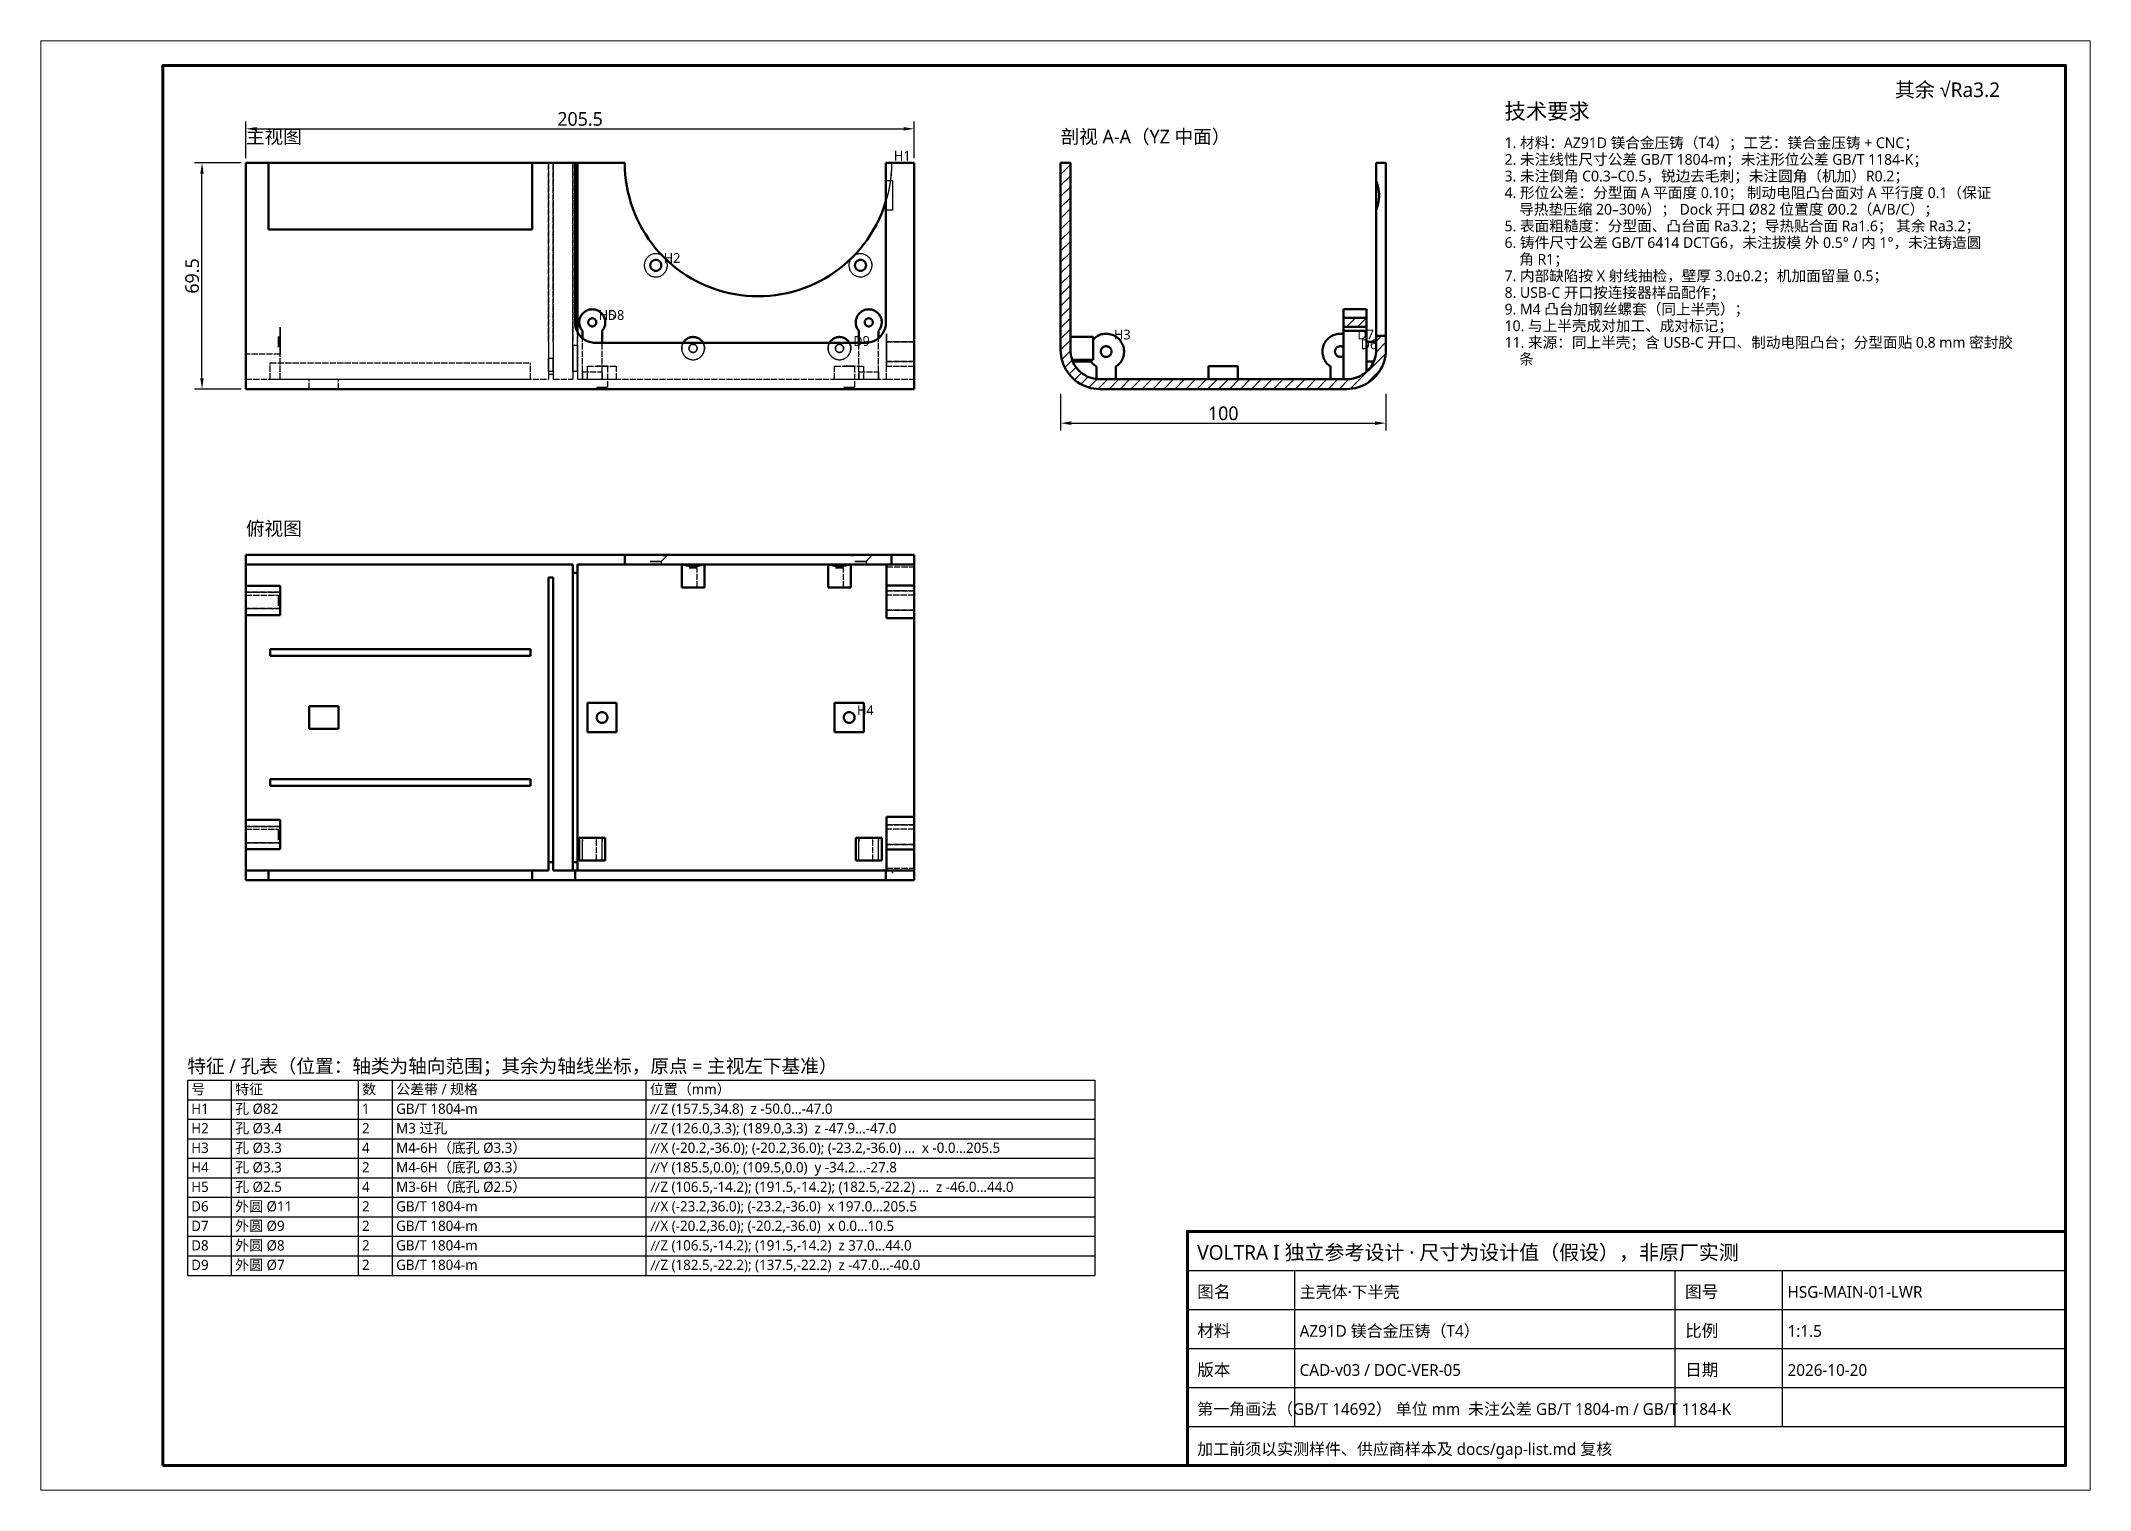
# Model space of a CAD drawing. Header units: millimetres. Extents: x 0 to 420, y 0 to 297.
import ezdxf

# ---------------------------------------------------------------- set-up
doc = ezdxf.new("R2010")
doc.units = ezdxf.units.MM
doc.linetypes.add('DASHED', pattern=[1.524, 1.27, -0.254])
for name, color, linetype, lineweight in [('DIM', 3, 'CONTINUOUS', 18), ('FRAME', 7, 'CONTINUOUS', 70), ('HATCH', 8, 'CONTINUOUS', 13), ('HIDDEN', 8, 'DASHED', 25), ('TEXT', 7, 'CONTINUOUS', 25), ('VISIBLE', 7, 'CONTINUOUS', 50)]:
    doc.layers.add(name, color=color, linetype=linetype, lineweight=lineweight)
doc.styles.add('CJK', font='NotoSansCJK-Regular.ttc')
doc.dimstyles.new('GB', dxfattribs={"dimtxt": 2.8, "dimasz": 2.2, "dimexe": 1.5, "dimexo": 1, "dimgap": 0.6, "dimtad": 1, "dimlfac": 100, "dimzin": 12, "dimdsep": 46, "dimtxsty": 'CJK', "dimcen": 2.5, "dimazin": 3, "dimtfac": 0.5, "dimtmove": 2, "dimatfit": 3})

msp = doc.modelspace()

# ---------------------------------------------------------------- texts
at = {"layer": 'DIM', "style": 'CJK'}
for s, p in [('H1', (174.83333, 272.5)), ('H2', (127.65333, 251.52)), ('H5', (114.33333, 239.83333)), ('D8', (116.16667, 239.83333)), ('D9', (166.5, 234.5)), ('H3', (219.93333, 235.83333)), ('D7', (269.83333, 235.83333)), ('D6', (270.5, 233.83333)), ('H4', (167.26667, 158.83333))]:
    msp.add_text(s, height=2, dxfattribs=at).set_placement(p)
at = {"layer": 'TEXT', "style": 'CJK'}
for s, height, p in [('其余 √Ra3.2', 3, (380, 285.5)), ('技术要求', 3.2, (300, 281)), ('主视图', 2.8, (42, 276)), ('剖视 A-A（YZ 中面）', 2.8, (209, 276)), ('1. 材料：AZ91D 镁合金压铸（T4）；工艺：镁合金压铸 + CNC；', 2.2, (300, 275.04)), ('2. 未注线性尺寸公差 GB/T 1804-m；未注形位公差 GB/T 1184-K；', 2.2, (300, 271.63)), ('3. 未注倒角 C0.3–C0.5，锐边去毛刺；未注圆角（机加）R0.2；', 2.2, (300, 268.22)), ('4. 形位公差：分型面 A 平面度 0.10； 制动电阻凸台面对 A 平行度 0.1（保证', 2.2, (300, 264.81)), ('5. 表面粗糙度：分型面、凸台面 Ra3.2；导热贴合面 Ra1.6； 其余 Ra3.2；', 2.2, (300, 257.99)), ('\u3000导热垫压缩 20–30%）； Dock 开口 Ø82 位置度 Ø0.2（A/B/C）；', 2.2, (300, 261.4)), ('6. 铸件尺寸公差 GB/T 6414 DCTG6，未注拔模 外 0.5° / 内 1°，未注铸造圆', 2.2, (300, 254.58)), ('\u3000角 R1；', 2.2, (300, 251.17)), ('7. 内部缺陷按 X 射线抽检，壁厚 3.0±0.2；机加面留量 0.5；', 2.2, (300, 247.76)), ('8. USB-C 开口按连接器样品配作；', 2.2, (300, 244.35)), ('9. M4 凸台加钢丝螺套（同上半壳）；', 2.2, (300, 240.94)), ('10. 与上半壳成对加工、成对标记；', 2.2, (300, 237.53)), ('11. 来源：同上半壳；含 USB-C 开口、制动电阻凸台；分型面贴 0.8 mm 密封胶', 2.2, (300, 234.12)), ('\u3000条', 2.2, (300, 230.71)), ('俯视图', 2.8, (42, 195.66667)), ('特征 / 孔表（位置：轴类为轴向范围；其余为轴线坐标，原点 = 主视左下基准）', 2.8, (30, 85.5)), ('号', 2.1, (30.8, 81.1)), ('特征', 2.1, (39.8, 81.1)), ('数', 2.1, (65.8, 81.1)), ('公差带 / 规格', 2.1, (72.8, 81.1)), ('位置（mm）', 2.1, (124.8, 81.1)), ('H1', 2.1, (30.8, 77.1)), ('孔 Ø82', 2.1, (39.8, 77.1)), ('1', 2.1, (65.8, 77.1)), ('GB/T 1804-m', 2.1, (72.8, 77.1)), ('∥Z (157.5,34.8)  z -50.0…-47.0', 2.1, (124.8, 77.1)), ('H2', 2.1, (30.8, 73.1)), ('孔 Ø3.4', 2.1, (39.8, 73.1)), ('孔 Ø3.3', 2.1, (39.8, 69.1)), ('2', 2.1, (65.8, 73.1)), ('M3 过孔', 2.1, (72.8, 73.1)), ('M4-6H（底孔 Ø3.3）', 2.1, (72.8, 69.1)), ('∥Z (126.0,3.3); (189.0,3.3)  z -47.9…-47.0', 2.1, (124.8, 73.1)), ('H3', 2.1, (30.8, 69.1)), ('H4', 2.1, (30.8, 65.1)), ('孔 Ø3.3', 2.1, (39.8, 65.1)), ('4', 2.1, (65.8, 69.1)), ('2', 2.1, (65.8, 65.1)), ('M4-6H（底孔 Ø3.3）', 2.1, (72.8, 65.1)), ('∥X (-20.2,-36.0); (-20.2,36.0); (-23.2,-36.0) …  x -0.0…205.5', 2.1, (124.8, 69.1)), ('∥Y (185.5,0.0); (109.5,0.0)  y -34.2…-27.8', 2.1, (124.8, 65.1)), ('H5', 2.1, (30.8, 61.1)), ('孔 Ø2.5', 2.1, (39.8, 61.1)), ('4', 2.1, (65.8, 61.1)), ('M3-6H（底孔 Ø2.5）', 2.1, (72.8, 61.1)), ('∥Z (106.5,-14.2); (191.5,-14.2); (182.5,-22.2) …  z -46.0…44.0', 2.1, (124.8, 61.1)), ('D6', 2.1, (30.8, 57.1)), ('外圆 Ø11', 2.1, (39.8, 57.1)), ('2', 2.1, (65.8, 57.1)), ('GB/T 1804-m', 2.1, (72.8, 57.1)), ('∥X (-23.2,36.0); (-23.2,-36.0)  x 197.0…205.5', 2.1, (124.8, 57.1)), ('D7', 2.1, (30.8, 53.1)), ('外圆 Ø9', 2.1, (39.8, 53.1)), ('2', 2.1, (65.8, 53.1)), ('GB/T 1804-m', 2.1, (72.8, 53.1)), ('∥X (-20.2,36.0); (-20.2,-36.0)  x 0.0…10.5', 2.1, (124.8, 53.1)), ('D8', 2.1, (30.8, 49.1)), ('外圆 Ø8', 2.1, (39.8, 49.1)), ('2', 2.1, (65.8, 49.1)), ('GB/T 1804-m', 2.1, (72.8, 49.1)), ('∥Z (106.5,-14.2); (191.5,-14.2)  z 37.0…44.0', 2.1, (124.8, 49.1)), ('VOLTRA I 独立参考设计 · 尺寸为设计值（假设），非原厂实测', 3, (237, 47.2)), ('D9', 2.1, (30.8, 45.1)), ('外圆 Ø7', 2.1, (39.8, 45.1)), ('2', 2.1, (65.8, 45.1)), ('GB/T 1804-m', 2.1, (72.8, 45.1)), ('∥Z (182.5,-22.2); (137.5,-22.2)  z -47.0…-40.0', 2.1, (124.8, 45.1)), ('图名', 2.5, (237, 39.4)), ('主壳体·下半壳', 2.4, (258, 39.4)), ('图号', 2.5, (337, 39.4)), ('HSG-MAIN-01-LWR', 2.4, (358, 39.4)), ('材料', 2.5, (237, 31.4)), ('AZ91D 镁合金压铸（T4）', 2.4, (258, 31.4)), ('比例', 2.5, (337, 31.4)), ('1:1.5', 2.4, (358, 31.4)), ('版本', 2.5, (237, 23.4)), ('CAD-v03 / DOC-VER-05', 2.4, (258, 23.4)), ('日期', 2.5, (337, 23.4)), ('2026-10-20', 2.4, (358, 23.4)), ('第一角画法（GB/T 14692） 单位 mm  未注公差 GB/T 1804-m / GB/T 1184-K', 2.4, (237, 15.4)), ('加工前须以实测样件、供应商样本及 docs/gap-list.md 复核', 2.4, (237, 7.2))]:
    msp.add_text(s, height=height, dxfattribs=at).set_placement(p)

# ---------------------------------------------------------------- dimensions: what is measured, and where the dimension line sits
at = {"layer": 'DIM'}
for base, p1, p2, text in [((42, 279), (42, 272), (179, 272), '205.5'), ((209, 218.66667), (209, 225.66667), (275.66667, 225.66667), '100')]:
    msp.add_linear_dim(base=base, p1=p1, p2=p2, text=text, dimstyle='GB', dxfattribs=at).render()
msp.add_linear_dim(base=(33, 225.66667), p1=(42, 225.66667), p2=(42, 272), angle=90, text='69.5', dimstyle='GB', dxfattribs=at).render()

# ---------------------------------------------------------------- hatches: boundary and pattern name
at = {"layer": 'HATCH'}
h = msp.add_hatch(dxfattribs=at)
h.set_pattern_fill('ANSI31', scale=0.5)
h.paths.add_polyline_path([(217, 225.66667), (216.41956, 225.68775), (215.84219, 225.75089), (215.27091, 225.85576), (214.70876, 226.0018), (214.15867, 226.18824), (213.62357, 226.4141), (213.10626, 226.67819), (212.60948, 226.97912), (212.13584, 227.31529), (211.68784, 227.68495), (211.26784, 228.08614), (210.87805, 228.51674), (210.52054, 228.97449), (210.19717, 229.45697), (209.90967, 229.96164), (209.65954, 230.48584), (209.4481, 231.0268), (209.27647, 231.58169), (209.14556, 232.14756), (209.05604, 232.72144), (209.00839, 233.3003), (209, 233.88111), (209, 234.46206), (209, 235.04301), (209, 235.62395), (209, 236.2049), (209, 236.78585), (209, 237.36679), (209, 237.94774), (209, 238.52869), (209, 239.10963), (209, 239.69058), (209, 240.27152), (209, 240.85247), (209, 241.43342), (209, 242.01436), (209, 242.59531), (209, 243.17626), (209, 243.7572), (209, 244.33815), (209, 244.91909), (209, 245.50004), (209, 246.08099), (209, 246.66193), (209, 247.24288), (209, 247.82383), (209, 248.40477), (209, 248.98572), (209, 249.56667), (209, 250.14761), (209, 250.72856), (209, 251.3095), (209, 251.89045), (209, 252.4714), (209, 253.05234), (209, 253.63329), (209, 254.21424), (209, 254.79518), (209, 255.37613), (209, 255.95707), (209, 256.53802), (209, 257.11897), (209, 257.69991), (209, 258.28086), (209, 258.86181), (209, 259.44275), (209, 260.0237), (209, 260.60465), (209, 261.18559), (209, 261.76654), (209, 262.34748), (209, 262.92843), (209, 263.50938), (209, 264.09032), (209, 264.67127), (209, 265.25222), (209, 265.83316), (209, 266.41411), (209, 266.99505), (209, 267.576), (209, 268.15695), (209, 268.73789), (209, 269.31884), (209, 269.89979), (209, 270.48073), (209, 271.06168), (209, 271.64263), (209.22357, 272), (209.80452, 272), (210.38546, 272), (210.96641, 272), (211, 271.45264), (211, 270.8717), (211, 270.29075), (211, 269.7098), (211, 269.12886), (211, 268.54791), (211, 267.96697), (211, 267.38602), (211, 266.80507), (211, 266.22413), (211, 265.64318), (211, 265.06223), (211, 264.48129), (211, 263.90034), (211, 263.31939), (211, 262.73845), (211, 262.1575), (211, 261.57656), (211, 260.99561), (211, 260.41466), (211, 259.83372), (211, 259.25277), (211, 258.67182), (211, 258.09088), (211, 257.50993), (211, 256.92899), (211, 256.34804), (211, 255.76709), (211, 255.18615), (211, 254.6052), (211, 254.02425), (211, 253.44331), (211, 252.86236), (211, 252.28141), (211, 251.70047), (211, 251.11952), (211, 250.53858), (211, 249.95763), (211, 249.37668), (211, 248.79574), (211, 248.21479), (211, 247.63384), (211, 247.0529), (211, 246.47195), (211, 245.89101), (211, 245.31006), (211, 244.72911), (211, 244.14817), (211, 243.56722), (211, 242.98627), (211, 242.40533), (211, 241.82438), (211, 241.24343), (211, 240.66249), (211, 240.08154), (211, 239.5006), (211, 238.91965), (211, 238.3387), (211, 237.75776), (211, 237.17681), (211, 236.59586), (211, 236.01492), (211, 235.43397), (211, 234.85303), (211, 234.27208), (211, 233.69113), (211.02579, 233.11098), (211.10749, 232.53604), (211.24439, 231.97169), (211.43521, 231.42321), (211.67815, 230.89576), (211.97095, 230.39425), (212.31086, 229.92341), (212.6947, 229.48763), (213.11886, 229.09099), (213.57939, 228.73722), (214.07195, 228.42963), (214.59195, 228.1711), (215.1345, 227.96404), (215.69453, 227.81041), (216.26679, 227.71164), (216.84591, 227.66865), (217.42684, 227.66667), (218.00779, 227.66667), (218.58874, 227.66667), (219.16968, 227.66667), (219.75063, 227.66667), (220.33157, 227.66667), (220.91252, 227.66667), (221.49347, 227.66667), (222.07441, 227.66667), (222.65536, 227.66667), (223.23631, 227.66667), (223.81725, 227.66667), (224.3982, 227.66667), (224.97915, 227.66667), (225.56009, 227.66667), (226.14104, 227.66667), (226.72198, 227.66667), (227.30293, 227.66667), (227.88388, 227.66667), (228.46482, 227.66667), (229.04577, 227.66667), (229.62672, 227.66667), (230.20766, 227.66667), (230.78861, 227.66667), (231.36955, 227.66667), (231.9505, 227.66667), (232.53145, 227.66667), (233.11239, 227.66667), (233.69334, 227.66667), (234.27429, 227.66667), (234.85523, 227.66667), (235.43618, 227.66667), (236.01713, 227.66667), (236.59807, 227.66667), (237.17902, 227.66667), (237.75996, 227.66667), (238.34091, 227.66667), (238.92186, 227.66667), (239.5028, 227.66667), (240.08375, 227.66667), (240.6647, 227.66667), (241.24564, 227.66667), (241.82659, 227.66667), (242.40753, 227.66667), (242.98848, 227.66667), (243.56943, 227.66667), (244.15037, 227.66667), (244.73132, 227.66667), (245.31227, 227.66667), (245.89321, 227.66667), (246.47416, 227.66667), (247.05511, 227.66667), (247.63605, 227.66667), (248.217, 227.66667), (248.79794, 227.66667), (249.37889, 227.66667), (249.95984, 227.66667), (250.54078, 227.66667), (251.12173, 227.66667), (251.70268, 227.66667), (252.28362, 227.66667), (252.86457, 227.66667), (253.44551, 227.66667), (254.02646, 227.66667), (254.60741, 227.66667), (255.18835, 227.66667), (255.7693, 227.66667), (256.35025, 227.66667), (256.93119, 227.66667), (257.51214, 227.66667), (258.09309, 227.66667), (258.67403, 227.66667), (259.25498, 227.66667), (259.83592, 227.66667), (260.41687, 227.66667), (260.99782, 227.66667), (261.57876, 227.66667), (262.15971, 227.66667), (262.74066, 227.66667), (263.3216, 227.66667), (263.90255, 227.66667), (264.48349, 227.66667), (265.06444, 227.66667), (265.64539, 227.66667), (266.22633, 227.66667), (266.80728, 227.66667), (267.38823, 227.66667), (267.96904, 227.67429), (268.54693, 227.73159), (269.11657, 227.84449), (269.67263, 228.01192), (270.20989, 228.23233), (270.72334, 228.50365), (271.20814, 228.82333), (271.65978, 229.18838), (272.07401, 229.59538), (272.44695, 230.04052), (272.77511, 230.51963), (273.05541, 231.02822), (273.28524, 231.56153), (273.46244, 232.11455), (273.58534, 232.68212), (273.65279, 233.2589), (273.66667, 233.83954), (273.66667, 234.42048), (273.66667, 235.00143), (273.66667, 235.58237), (273.66667, 236.16332), (273.83663, 236.57431), (274.41757, 236.57431), (274.99852, 236.57431), (275.57947, 236.57431), (275.66667, 236.08056), (275.66667, 235.49962), (275.66667, 234.91867), (275.66667, 234.33772), (275.66667, 233.75678), (275.65161, 233.17614), (275.59498, 232.59809), (275.49655, 232.02567), (275.35686, 231.4619), (275.17662, 230.90975), (274.9568, 230.37214), (274.69856, 229.85189), (274.40325, 229.35175), (274.07242, 228.87435), (273.70784, 228.42222), (273.31141, 227.99772), (272.88522, 227.60311), (272.43153, 227.24047), (271.95272, 226.91169), (271.45132, 226.61852), (270.92997, 226.3625), (270.39142, 226.14498), (269.83851, 225.96712), (269.27415, 225.82983), (268.70132, 225.73385), (268.12303, 225.67969), (267.54233, 225.66667), (266.96138, 225.66667), (266.38044, 225.66667), (265.79949, 225.66667), (265.21854, 225.66667), (264.6376, 225.66667), (264.05665, 225.66667), (263.47571, 225.66667), (262.89476, 225.66667), (262.31381, 225.66667), (261.73287, 225.66667), (261.15192, 225.66667), (260.57097, 225.66667), (259.99003, 225.66667), (259.40908, 225.66667), (258.82813, 225.66667), (258.24719, 225.66667), (257.66624, 225.66667), (257.0853, 225.66667), (256.50435, 225.66667), (255.9234, 225.66667), (255.34246, 225.66667), (254.76151, 225.66667), (254.18056, 225.66667), (253.59962, 225.66667), (253.01867, 225.66667), (252.43773, 225.66667), (251.85678, 225.66667), (251.27583, 225.66667), (250.69489, 225.66667), (250.11394, 225.66667), (249.53299, 225.66667), (248.95205, 225.66667), (248.3711, 225.66667), (247.79015, 225.66667), (247.20921, 225.66667), (246.62826, 225.66667), (246.04732, 225.66667), (245.46637, 225.66667), (244.88542, 225.66667), (244.30448, 225.66667), (243.72353, 225.66667), (243.14258, 225.66667), (242.56164, 225.66667), (241.98069, 225.66667), (241.39975, 225.66667), (240.8188, 225.66667), (240.23785, 225.66667), (239.65691, 225.66667), (239.07596, 225.66667), (238.49501, 225.66667), (237.91407, 225.66667), (237.33312, 225.66667), (236.75217, 225.66667), (236.17123, 225.66667), (235.59028, 225.66667), (235.00934, 225.66667), (234.42839, 225.66667), (233.84744, 225.66667), (233.2665, 225.66667), (232.68555, 225.66667), (232.1046, 225.66667), (231.52366, 225.66667), (230.94271, 225.66667), (230.36177, 225.66667), (229.78082, 225.66667), (229.19987, 225.66667), (228.61893, 225.66667), (228.03798, 225.66667), (227.45703, 225.66667), (226.87609, 225.66667), (226.29514, 225.66667), (225.71419, 225.66667), (225.13325, 225.66667), (224.5523, 225.66667), (223.97136, 225.66667), (223.39041, 225.66667), (222.80946, 225.66667), (222.22852, 225.66667), (221.64757, 225.66667), (221.06662, 225.66667), (220.48568, 225.66667), (219.90473, 225.66667), (219.32379, 225.66667), (218.74284, 225.66667), (218.16189, 225.66667), (217.58095, 225.66667), (217, 225.66667)])
h = msp.add_hatch(dxfattribs=at)
h.set_pattern_fill('ANSI31', scale=0.5)
h.paths.add_polyline_path([(271.66667, 238.40537), (271.46284, 238.40537), (271.259, 238.40537), (271.05517, 238.40537), (270.85134, 238.40537), (270.64751, 238.40537), (270.44368, 238.40537), (270.23985, 238.40537), (270.03602, 238.40537), (269.83219, 238.40537), (269.62836, 238.40537), (269.42453, 238.40537), (269.2207, 238.40537), (269.01687, 238.40537), (268.81303, 238.40537), (268.6092, 238.40537), (268.40537, 238.40537), (268.20154, 238.40537), (267.99771, 238.40537), (267.79388, 238.40537), (267.59005, 238.40537), (267.38622, 238.40537), (267.18239, 238.40537), (267, 238.42682), (267, 238.63065), (267, 238.83448), (267, 239.03831), (267, 239.24214), (267, 239.44597), (267, 239.6498), (267, 239.85363), (267, 240.05746), (267, 240.26129), (267.20383, 240.26129), (267.40766, 240.26129), (267.61149, 240.26129), (267.81532, 240.26129), (268.01915, 240.26129), (268.22299, 240.26129), (268.42682, 240.26129), (268.63065, 240.26129), (268.83448, 240.26129), (269.03831, 240.26129), (269.24214, 240.26129), (269.44597, 240.26129), (269.6498, 240.26129), (269.85363, 240.26129), (270.05746, 240.26129), (270.26129, 240.26129), (270.46513, 240.26129), (270.66896, 240.26129), (270.87279, 240.26129), (271.07662, 240.26129), (271.28045, 240.26129), (271.48428, 240.26129), (271.66667, 240.23985), (271.66667, 240.03602), (271.66667, 239.83219), (271.66667, 239.62836), (271.66667, 239.42453), (271.66667, 239.2207), (271.66667, 239.01687), (271.66667, 238.81303), (271.66667, 238.6092), (271.66667, 238.40537)])

# ---------------------------------------------------------------- linework, layer by layer
at = {"layer": 'FRAME', "lineweight": 18}
msp.add_lwpolyline([(0, 0), (420, 0), (420, 297), (0, 297)], close=True, dxfattribs=at)
at = {"layer": 'FRAME'}
for points in [[(25, 5), (415, 5), (415, 292), (25, 292)], [(235, 5), (415, 5), (415, 53), (235, 53)]]:
    msp.add_lwpolyline(points, close=True, dxfattribs=at)
at = {"layer": 'HIDDEN'}
for points in [[(42, 272), (46.66667, 272)], [(46.66667, 272), (42, 272)], [(42, 272), (42, 233.66667)], [(42, 233.66667), (42, 272)], [(119.66667, 272), (42, 272)], [(42, 233.66667), (42, 272)], [(46.66667, 272), (46.66667, 258.33333)], [(100.66667, 272), (100.66667, 258.33333)], [(100.66667, 272), (104, 272)], [(109, 272), (100.66667, 272)], [(104, 235.33333), (104, 272)], [(104, 272), (105, 272)], [(104, 272), (104, 233.66667)], [(105, 235.33333), (105, 272)], [(105, 272), (105, 233.66667)], [(105, 272), (109.46667, 272)], [(109, 272), (109, 235.33333)], [(109, 233.66667), (109, 272)], [(109.46667, 272), (109, 272)], [(109.46667, 272), (109.46667, 239.33333)], [(110, 233.66667), (110, 272)], [(119.69168, 270.83085), (119.66667, 272)], [(119.76668, 269.66385), (119.69168, 270.83085)], [(119.89153, 268.50112), (119.76668, 269.66385)], [(173.2, 272), (173.2, 268.31997)], [(173.2, 272), (179, 272)], [(174.22932, 269.61774), (174.09949, 268.43228)], [(174.23332, 269.66385), (174.10847, 268.50112)], [(174.30732, 270.80774), (174.22932, 269.61774)], [(174.30832, 270.83085), (174.23332, 269.66385)], [(174.33333, 272), (174.30732, 270.80774)], [(174.33333, 272), (174.30832, 270.83085)], [(179, 272), (174.33333, 272)], [(179, 272), (174.33333, 272)], [(179, 272), (179, 235.33333)], [(179, 235.33333), (179, 272)], [(179, 233.66667), (179, 272)], [(120.066, 267.34479), (119.89153, 268.50112)], [(120.28977, 266.19699), (120.066, 267.34479)], [(120.56244, 265.0598), (120.28977, 266.19699)], [(120.88349, 263.93532), (120.56244, 265.0598)], [(173.43756, 265.0598), (173.11651, 263.93532)], [(173.2, 267.79839), (173.2, 268.31997)], [(174.53333, 268.31997), (173.2, 268.31997)], [(173.2, 267.26401), (173.2, 267.79839)], [(173.2, 266.7196), (173.2, 267.26401)], [(173.2, 266.16798), (173.2, 266.7196)], [(173.2, 265.61203), (173.2, 266.16798)], [(173.2, 265.05463), (173.2, 265.61203)], [(173.2, 264.49868), (173.2, 265.05463)], [(173.40197, 264.92561), (173.2, 264.23268)], [(173.68542, 266.08398), (173.40197, 264.92561)], [(173.71023, 266.19699), (173.43756, 265.0598)], [(173.91808, 267.25362), (173.68542, 266.08398)], [(173.934, 267.34479), (173.71023, 266.19699)], [(174.09949, 268.43228), (173.91808, 267.25362)], [(174.10847, 268.50112), (173.934, 267.34479)], [(174.53333, 268.31997), (174.53333, 267.79839)], [(174.53333, 268.31997), (174.53333, 262.3467)], [(174.53333, 267.79839), (174.53333, 267.26401)], [(174.53333, 267.26401), (174.53333, 266.7196)], [(174.53333, 266.7196), (174.53333, 266.16798)], [(174.53333, 266.16798), (174.53333, 265.61203)], [(174.53333, 265.61203), (174.53333, 265.05463)], [(174.53333, 265.05463), (174.53333, 264.49868)], [(121.25235, 262.82561), (120.88349, 263.93532)], [(121.66833, 261.73268), (121.25235, 262.82561)], [(122.13069, 260.65855), (121.66833, 261.73268)], [(122.63857, 259.60518), (122.13069, 260.65855)], [(171.86931, 260.65855), (171.36143, 259.60518)], [(172.33167, 261.73268), (171.86931, 260.65855)], [(172.74765, 262.82561), (172.33167, 261.73268)], [(173.11651, 263.93532), (172.74765, 262.82561)], [(173.2, 263.94707), (173.2, 264.49868)], [(173.2, 263.40266), (173.2, 263.94707)], [(173.2, 262.86827), (173.2, 263.40266)], [(173.2, 262.3467), (173.2, 262.86827)], [(173.2, 262.3467), (173.2, 239.33333)], [(174.53333, 262.3467), (173.2, 262.3467)], [(174.53333, 264.49868), (174.53333, 263.94707)], [(174.53333, 263.94707), (174.53333, 263.40266)], [(174.53333, 263.40266), (174.53333, 262.86827)], [(174.53333, 262.86827), (174.53333, 262.3467)], [(46.66667, 258.33333), (100.66667, 258.33333)], [(123.19103, 258.57449), (122.63857, 259.60518)], [(123.78708, 257.56838), (123.19103, 258.57449)], [(124.42562, 256.58869), (123.78708, 257.56838)], [(125.10548, 255.63721), (124.42562, 256.58869)], [(169.57438, 256.58869), (168.89452, 255.63721)], [(170.21292, 257.56838), (169.57438, 256.58869)], [(170.80897, 258.57449), (170.21292, 257.56838)], [(171.36143, 259.60518), (170.80897, 258.57449)], [(123.89164, 252.06756), (123.81937, 251.90506)], [(123.97587, 252.22418), (123.89164, 252.06756)], [(124.0716, 252.37405), (123.97587, 252.22418)], [(124.17828, 252.51634), (124.0716, 252.37405)], [(124.29531, 252.65024), (124.17828, 252.51634)], [(124.42205, 252.775), (124.29531, 252.65024)], [(124.55777, 252.88992), (124.42205, 252.775)], [(124.70171, 252.99436), (124.55777, 252.88992)], [(124.85307, 253.08772), (124.70171, 252.99436)], [(125.01099, 253.16949), (124.85307, 253.08772)], [(125.1746, 253.2392), (125.01099, 253.16949)], [(125.82541, 254.71567), (125.10548, 255.63721)], [(125.34296, 253.29647), (125.1746, 253.2392)], [(125.51514, 253.34097), (125.34296, 253.29647)], [(125.45583, 252.00399), (125.38407, 251.9589)], [(125.53076, 252.0436), (125.45583, 252.00399)], [(125.69017, 253.37245), (125.51514, 253.34097)], [(125.60845, 252.07749), (125.53076, 252.0436)], [(125.68844, 252.10548), (125.60845, 252.07749)], [(125.77031, 252.12742), (125.68844, 252.10548)], [(125.86707, 253.39074), (125.69017, 253.37245)], [(125.85358, 252.14317), (125.77031, 252.12742)], [(126.58411, 253.82578), (125.82541, 254.71567)], [(125.9378, 252.15266), (125.85358, 252.14317)], [(126.04483, 253.39573), (125.86707, 253.39074)], [(126.0225, 252.15583), (125.9378, 252.15266)], [(126.10719, 252.15266), (126.0225, 252.15583)], [(126.22248, 253.38739), (126.04483, 253.39573)], [(126.19141, 252.14317), (126.10719, 252.15266)], [(126.27469, 252.12742), (126.19141, 252.14317)], [(126.399, 253.36578), (126.22248, 253.38739)], [(126.35655, 252.10548), (126.27469, 252.12742)], [(126.43655, 252.07749), (126.35655, 252.10548)], [(126.5734, 253.33101), (126.399, 253.36578)], [(126.51423, 252.0436), (126.43655, 252.07749)], [(126.58917, 252.00399), (126.51423, 252.0436)], [(126.74471, 253.28328), (126.5734, 253.33101)], [(127.38017, 252.96915), (126.58411, 253.82578)], [(126.66093, 251.9589), (126.58917, 252.00399)], [(126.91197, 253.22285), (126.74471, 253.28328)], [(127.07424, 253.15007), (126.91197, 253.22285)], [(127.23059, 253.06534), (127.07424, 253.15007)], [(127.38017, 252.96915), (127.23059, 253.06534)], [(127.38017, 252.96915), (127.47448, 252.8724)], [(127.47448, 252.8724), (127.57241, 252.77294)], [(127.57241, 252.77294), (127.67241, 252.67241)], [(127.67241, 252.67241), (127.77294, 252.57241)], [(127.77294, 252.57241), (127.8724, 252.47448)], [(127.8724, 252.47448), (127.96915, 252.38017)], [(128.85075, 251.5619), (127.96915, 252.38017)], [(128.05649, 252.24544), (127.96915, 252.38017)], [(128.13453, 252.10511), (128.05649, 252.24544)], [(128.2029, 251.95982), (128.13453, 252.10511)], [(166.03085, 252.38017), (165.14925, 251.5619)], [(165.8529, 252.08022), (165.78093, 251.92126)], [(165.93636, 252.23347), (165.8529, 252.08022)], [(166.03085, 252.38017), (165.93636, 252.23347)], [(166.03085, 252.38017), (166.12764, 252.47451)], [(166.12764, 252.47451), (166.227, 252.57235)], [(166.227, 252.57235), (166.32759, 252.67241)], [(166.32759, 252.67241), (166.42765, 252.773)], [(166.42765, 252.773), (166.52549, 252.87236)], [(166.52549, 252.87236), (166.61983, 252.96915)], [(167.41589, 253.82578), (166.61983, 252.96915)], [(166.76473, 253.06257), (166.61983, 252.96915)], [(166.91604, 253.14523), (166.76473, 253.06257)], [(167.07294, 253.21669), (166.91604, 253.14523)], [(167.23461, 253.27657), (167.07294, 253.21669)], [(167.40021, 253.32455), (167.23461, 253.27657)], [(167.41083, 252.00399), (167.33907, 251.9589)], [(167.56885, 253.36039), (167.40021, 253.32455)], [(167.48577, 252.0436), (167.41083, 252.00399)], [(168.17459, 254.71567), (167.41589, 253.82578)], [(167.56345, 252.07749), (167.48577, 252.0436)], [(167.64345, 252.10548), (167.56345, 252.07749)], [(167.73965, 253.38388), (167.56885, 253.36039)], [(167.72531, 252.12742), (167.64345, 252.10548)], [(167.80859, 252.14317), (167.72531, 252.12742)], [(167.91171, 253.39492), (167.73965, 253.38388)], [(167.89281, 252.15266), (167.80859, 252.14317)], [(167.9775, 252.15583), (167.89281, 252.15266)], [(168.08411, 253.39344), (167.91171, 253.39492)], [(168.0622, 252.15266), (167.9775, 252.15583)], [(168.14642, 252.14317), (168.0622, 252.15266)], [(168.25595, 253.37944), (168.08411, 253.39344)], [(168.22969, 252.12742), (168.14642, 252.14317)], [(168.89452, 255.63721), (168.17459, 254.71567)], [(168.31156, 252.10548), (168.22969, 252.12742)], [(168.42632, 253.35301), (168.25595, 253.37944)], [(168.39155, 252.07749), (168.31156, 252.10548)], [(168.46924, 252.0436), (168.39155, 252.07749)], [(168.59432, 253.31428), (168.42632, 253.35301)], [(168.54417, 252.00399), (168.46924, 252.0436)], [(168.61593, 251.9589), (168.54417, 252.00399)], [(168.75907, 253.26345), (168.59432, 253.31428)], [(168.91969, 253.2008), (168.75907, 253.26345)], [(169.07534, 253.12665), (168.91969, 253.2008)], [(169.2252, 253.0414), (169.07534, 253.12665)], [(169.36847, 252.94549), (169.2252, 253.0414)], [(169.5044, 252.83944), (169.36847, 252.94549)], [(169.63228, 252.7238), (169.5044, 252.83944)], [(169.75142, 252.59918), (169.63228, 252.7238)], [(169.8612, 252.46624), (169.75142, 252.59918)], [(169.96104, 252.32568), (169.8612, 252.46624)], [(170.05041, 252.17825), (169.96104, 252.32568)], [(170.12884, 252.02471), (170.05041, 252.17825)], [(170.19593, 251.86589), (170.12884, 252.02471)], [(123.65699, 251.21506), (123.64921, 251.03739)], [(123.64921, 251.03739), (123.65476, 250.85964)], [(123.65476, 250.85964), (123.6736, 250.6828)], [(123.67805, 251.39164), (123.65699, 251.21506)], [(123.6736, 250.6828), (123.70563, 250.50787)], [(123.71227, 251.56616), (123.67805, 251.39164)], [(123.70563, 250.50787), (123.75067, 250.33583)], [(123.75947, 251.73762), (123.71227, 251.56616)], [(123.75067, 250.33583), (123.80847, 250.16765)], [(123.81937, 251.90506), (123.75947, 251.73762)], [(123.80847, 250.16765), (123.87869, 250.00426)], [(123.87869, 250.00426), (123.96096, 249.84659)], [(123.96096, 249.84659), (124.05479, 249.69553)], [(124.05479, 249.69553), (124.15968, 249.55191)], [(124.15968, 249.55191), (124.27503, 249.41656)], [(124.27503, 249.41656), (124.40018, 249.29022)], [(124.40018, 249.29022), (124.53445, 249.1736)], [(124.53445, 249.1736), (124.67707, 249.06737)], [(124.67707, 249.06737), (124.82725, 248.97211)], [(124.82725, 248.97211), (124.98413, 248.88837)], [(124.89233, 251.10719), (124.88917, 251.0225)], [(124.88917, 251.0225), (124.89233, 250.9378)], [(124.90182, 251.19141), (124.89233, 251.10719)], [(124.89233, 250.9378), (124.90182, 250.85358)], [(124.91758, 251.27469), (124.90182, 251.19141)], [(124.90182, 250.85358), (124.91758, 250.77031)], [(124.93952, 251.35655), (124.91758, 251.27469)], [(124.91758, 250.77031), (124.93952, 250.68844)], [(124.96751, 251.43655), (124.93952, 251.35655)], [(124.93952, 250.68844), (124.96751, 250.60845)], [(125.0014, 251.51423), (124.96751, 251.43655)], [(124.96751, 250.60845), (125.0014, 250.53076)], [(124.98413, 248.88837), (125.14685, 248.81661)], [(125.041, 251.58917), (125.0014, 251.51423)], [(125.0014, 250.53076), (125.041, 250.45583)], [(125.08609, 251.66093), (125.041, 251.58917)], [(125.041, 250.45583), (125.08609, 250.38407)], [(125.13642, 251.72912), (125.08609, 251.66093)], [(125.08609, 250.38407), (125.13642, 250.31588)], [(125.19171, 251.79336), (125.13642, 251.72912)], [(125.13642, 250.31588), (125.19171, 250.25164)], [(125.14685, 248.81661), (125.31448, 248.75723)], [(125.25164, 251.85329), (125.19171, 251.79336)], [(125.19171, 250.25164), (125.25164, 250.19171)], [(125.31588, 251.90857), (125.25164, 251.85329)], [(125.25164, 250.19171), (125.31588, 250.13642)], [(125.31448, 248.75723), (125.48609, 248.71058)], [(125.38407, 251.9589), (125.31588, 251.90857)], [(125.31588, 250.13642), (125.38407, 250.08609)], [(125.38407, 250.08609), (125.45583, 250.041)], [(125.45583, 250.041), (125.53076, 250.0014)], [(125.48609, 248.71058), (125.66071, 248.6769)], [(125.53076, 250.0014), (125.60845, 249.96751)], [(125.60845, 249.96751), (125.68844, 249.93952)], [(125.66071, 248.6769), (125.83736, 248.6564)], [(125.68844, 249.93952), (125.77031, 249.91758)], [(125.77031, 249.91758), (125.85358, 249.90182)], [(125.83736, 248.6564), (126.01505, 248.64918)], [(125.85358, 249.90182), (125.9378, 249.89233)], [(125.9378, 249.89233), (126.0225, 249.88917)], [(126.01505, 248.64918), (126.19279, 248.65528)], [(126.0225, 249.88917), (126.10719, 249.89233)], [(126.10719, 249.89233), (126.19141, 249.90182)], [(126.19141, 249.90182), (126.27469, 249.91758)], [(126.19279, 248.65528), (126.36956, 248.67468)], [(126.27469, 249.91758), (126.35655, 249.93952)], [(126.35655, 249.93952), (126.43655, 249.96751)], [(126.36956, 248.67468), (126.54439, 248.70726)], [(126.43655, 249.96751), (126.51423, 250.0014)], [(126.51423, 250.0014), (126.58917, 250.041)], [(126.54439, 248.70726), (126.71629, 248.75284)], [(126.58917, 250.041), (126.66093, 250.08609)], [(126.72912, 251.90857), (126.66093, 251.9589)], [(126.66093, 250.08609), (126.72912, 250.13642)], [(126.71629, 248.75284), (126.88429, 248.81116)], [(126.79336, 251.85329), (126.72912, 251.90857)], [(126.72912, 250.13642), (126.79336, 250.19171)], [(126.85329, 251.79336), (126.79336, 251.85329)], [(126.79336, 250.19171), (126.85329, 250.25164)], [(126.90857, 251.72912), (126.85329, 251.79336)], [(126.85329, 250.25164), (126.90857, 250.31588)], [(126.88429, 248.81116), (127.04746, 248.8819)], [(126.9589, 251.66093), (126.90857, 251.72912)], [(126.90857, 250.31588), (126.9589, 250.38407)], [(127.00399, 251.58917), (126.9589, 251.66093)], [(126.9589, 250.38407), (127.00399, 250.45583)], [(127.0436, 251.51423), (127.00399, 251.58917)], [(127.00399, 250.45583), (127.0436, 250.53076)], [(127.07749, 251.43655), (127.0436, 251.51423)], [(127.0436, 250.53076), (127.07749, 250.60845)], [(127.04746, 248.8819), (127.20486, 248.96465)], [(127.10548, 251.35655), (127.07749, 251.43655)], [(127.07749, 250.60845), (127.10548, 250.68844)], [(127.12742, 251.27469), (127.10548, 251.35655)], [(127.10548, 250.68844), (127.12742, 250.77031)], [(127.14317, 251.19141), (127.12742, 251.27469)], [(127.12742, 250.77031), (127.14317, 250.85358)], [(127.15266, 251.10719), (127.14317, 251.19141)], [(127.14317, 250.85358), (127.15266, 250.9378)], [(127.15583, 251.0225), (127.15266, 251.10719)], [(127.15266, 250.9378), (127.15583, 251.0225)], [(127.20486, 248.96465), (127.35563, 249.05897)], [(127.35563, 249.05897), (127.49892, 249.1643)], [(127.49892, 249.1643), (127.63391, 249.28007)], [(127.63391, 249.28007), (127.75986, 249.40563)], [(127.75986, 249.40563), (127.87605, 249.54026)], [(127.87605, 249.54026), (127.98184, 249.68321)], [(127.98184, 249.68321), (128.07662, 249.83368)], [(128.07662, 249.83368), (128.15987, 249.99083)], [(128.15987, 249.99083), (128.23112, 250.15377)], [(128.26128, 251.81025), (128.2029, 251.95982)], [(128.23112, 250.15377), (128.28997, 250.32159)], [(128.30942, 251.65707), (128.26128, 251.81025)], [(128.28997, 250.32159), (128.33609, 250.49335)], [(128.3471, 251.50099), (128.30942, 251.65707)], [(128.33609, 250.49335), (128.36922, 250.66807)], [(128.37413, 251.34271), (128.3471, 251.50099)], [(128.36922, 250.66807), (128.38917, 250.84479)], [(128.3904, 251.18297), (128.37413, 251.34271)], [(128.38917, 250.84479), (128.39583, 251.0225)], [(128.39583, 251.0225), (128.3904, 251.18297)], [(129.7675, 250.78322), (128.85075, 251.5619)], [(130.71761, 250.04562), (129.7675, 250.78322)], [(131.69926, 249.35053), (130.71761, 250.04562)], [(132.71054, 248.6993), (131.69926, 249.35053)], [(133.74949, 248.0932), (132.71054, 248.6993)], [(134.8141, 247.53339), (133.74949, 248.0932)], [(160.25051, 248.0932), (159.1859, 247.53339)], [(161.28946, 248.6993), (160.25051, 248.0932)], [(162.30074, 249.35053), (161.28946, 248.6993)], [(163.28239, 250.04562), (162.30074, 249.35053)], [(164.2325, 250.78322), (163.28239, 250.04562)], [(165.14925, 251.5619), (164.2325, 250.78322)], [(165.61469, 251.24578), (165.60468, 251.07157)], [(165.60468, 251.07157), (165.60748, 250.89709)], [(165.60748, 250.89709), (165.6231, 250.72329)], [(165.63749, 251.41878), (165.61469, 251.24578)], [(165.6231, 250.72329), (165.65145, 250.55111)], [(165.67293, 251.58964), (165.63749, 251.41878)], [(165.65145, 250.55111), (165.69237, 250.38148)], [(165.72083, 251.75744), (165.67293, 251.58964)], [(165.69237, 250.38148), (165.74565, 250.21531)], [(165.78093, 251.92126), (165.72083, 251.75744)], [(165.74565, 250.21531), (165.81099, 250.05351)], [(165.81099, 250.05351), (165.88804, 249.89695)], [(165.88804, 249.89695), (165.97639, 249.74646)], [(165.97639, 249.74646), (166.07555, 249.60288)], [(166.07555, 249.60288), (166.185, 249.46697)], [(166.185, 249.46697), (166.30414, 249.33948)], [(166.30414, 249.33948), (166.43232, 249.22107)], [(166.43232, 249.22107), (166.56886, 249.11241)], [(166.56886, 249.11241), (166.71301, 249.01407)], [(166.71301, 249.01407), (166.86399, 248.92659)], [(166.84734, 251.10719), (166.84417, 251.0225)], [(166.84417, 251.0225), (166.84734, 250.9378)], [(166.85683, 251.19141), (166.84734, 251.10719)], [(166.84734, 250.9378), (166.85683, 250.85358)], [(166.87258, 251.27469), (166.85683, 251.19141)], [(166.85683, 250.85358), (166.87258, 250.77031)], [(166.86399, 248.92659), (167.021, 248.85044)], [(166.89452, 251.35655), (166.87258, 251.27469)], [(166.87258, 250.77031), (166.89452, 250.68844)], [(166.92251, 251.43655), (166.89452, 251.35655)], [(166.89452, 250.68844), (166.92251, 250.60845)], [(166.9564, 251.51423), (166.92251, 251.43655)], [(166.92251, 250.60845), (166.9564, 250.53076)], [(166.99601, 251.58917), (166.9564, 251.51423)], [(166.9564, 250.53076), (166.99601, 250.45583)], [(167.0411, 251.66093), (166.99601, 251.58917)], [(166.99601, 250.45583), (167.0411, 250.38407)], [(167.021, 248.85044), (167.18318, 248.78604)], [(167.09143, 251.72912), (167.0411, 251.66093)], [(167.0411, 250.38407), (167.09143, 250.31588)], [(167.14671, 251.79336), (167.09143, 251.72912)], [(167.09143, 250.31588), (167.14671, 250.25164)], [(167.20664, 251.85329), (167.14671, 251.79336)], [(167.14671, 250.25164), (167.20664, 250.19171)], [(167.18318, 248.78604), (167.34965, 248.73372)], [(167.27088, 251.90857), (167.20664, 251.85329)], [(167.20664, 250.19171), (167.27088, 250.13642)], [(167.33907, 251.9589), (167.27088, 251.90857)], [(167.27088, 250.13642), (167.33907, 250.08609)], [(167.33907, 250.08609), (167.41083, 250.041)], [(167.34965, 248.73372), (167.51951, 248.69377)], [(167.41083, 250.041), (167.48577, 250.0014)], [(167.48577, 250.0014), (167.56345, 249.96751)], [(167.51951, 248.69377), (167.69185, 248.66642)], [(167.56345, 249.96751), (167.64345, 249.93952)], [(167.64345, 249.93952), (167.72531, 249.91758)], [(167.69185, 248.66642), (167.86574, 248.6518)], [(167.72531, 249.91758), (167.80859, 249.90182)], [(167.80859, 249.90182), (167.89281, 249.89233)], [(167.86574, 248.6518), (168.04023, 248.64999)], [(167.89281, 249.89233), (167.9775, 249.88917)], [(167.9775, 249.88917), (168.0622, 249.89233)], [(168.04023, 248.64999), (168.21438, 248.66102)], [(168.0622, 249.89233), (168.14642, 249.90182)], [(168.14642, 249.90182), (168.22969, 249.91758)], [(168.21438, 248.66102), (168.38725, 248.6848)], [(168.22969, 249.91758), (168.31156, 249.93952)], [(168.31156, 249.93952), (168.39155, 249.96751)], [(168.38725, 248.6848), (168.5579, 248.72123)], [(168.39155, 249.96751), (168.46924, 250.0014)], [(168.46924, 250.0014), (168.54417, 250.041)], [(168.54417, 250.041), (168.61593, 250.08609)], [(168.5579, 248.72123), (168.72542, 248.77009)], [(168.68412, 251.90857), (168.61593, 251.9589)], [(168.61593, 250.08609), (168.68412, 250.13642)], [(168.74836, 251.85329), (168.68412, 251.90857)], [(168.68412, 250.13642), (168.74836, 250.19171)], [(168.72542, 248.77009), (168.88889, 248.83113)], [(168.80829, 251.79336), (168.74836, 251.85329)], [(168.74836, 250.19171), (168.80829, 250.25164)], [(168.86358, 251.72912), (168.80829, 251.79336)], [(168.80829, 250.25164), (168.86358, 250.31588)], [(168.91391, 251.66093), (168.86358, 251.72912)], [(168.86358, 250.31588), (168.91391, 250.38407)], [(168.88889, 248.83113), (169.04744, 248.90402)], [(168.959, 251.58917), (168.91391, 251.66093)], [(168.91391, 250.38407), (168.959, 250.45583)], [(168.9986, 251.51423), (168.959, 251.58917)], [(168.959, 250.45583), (168.9986, 250.53076)], [(169.03249, 251.43655), (168.9986, 251.51423)], [(168.9986, 250.53076), (169.03249, 250.60845)], [(169.06048, 251.35655), (169.03249, 251.43655)], [(169.03249, 250.60845), (169.06048, 250.68844)], [(169.04744, 248.90402), (169.2002, 248.98836)], [(169.08242, 251.27469), (169.06048, 251.35655)], [(169.06048, 250.68844), (169.08242, 250.77031)], [(169.09818, 251.19141), (169.08242, 251.27469)], [(169.08242, 250.77031), (169.09818, 250.85358)], [(169.10767, 251.10719), (169.09818, 251.19141)], [(169.09818, 250.85358), (169.10767, 250.9378)], [(169.11083, 251.0225), (169.10767, 251.10719)], [(169.10767, 250.9378), (169.11083, 251.0225)], [(169.2002, 248.98836), (169.34635, 249.0837)], [(169.34635, 249.0837), (169.48511, 249.18951)], [(169.48511, 249.18951), (169.61571, 249.30524)], [(169.61571, 249.30524), (169.73746, 249.43025)], [(169.73746, 249.43025), (169.84969, 249.56386)], [(169.84969, 249.56386), (169.9518, 249.70537)], [(169.9518, 249.70537), (170.04324, 249.85399)], [(170.04324, 249.85399), (170.12352, 250.00893)], [(170.12352, 250.00893), (170.19219, 250.16934)], [(170.19219, 250.16934), (170.24889, 250.33437)], [(170.2513, 251.70261), (170.19593, 251.86589)], [(170.24889, 250.33437), (170.29331, 250.50312)], [(170.29467, 251.53575), (170.2513, 251.70261)], [(170.29331, 250.50312), (170.32521, 250.67468)], [(170.32582, 251.36618), (170.29467, 251.53575)], [(170.32521, 250.67468), (170.34442, 250.84812)], [(170.34457, 251.19479), (170.32582, 251.36618)], [(170.34442, 250.84812), (170.35083, 251.0225)], [(170.35083, 251.0225), (170.34457, 251.19479)], [(135.90231, 247.02096), (134.8141, 247.53339)], [(137.012, 246.55691), (135.90231, 247.02096)], [(138.14104, 246.14212), (137.012, 246.55691)], [(139.28724, 245.77741), (138.14104, 246.14212)], [(140.44837, 245.46347), (139.28724, 245.77741)], [(141.62218, 245.20093), (140.44837, 245.46347)], [(142.80642, 244.99028), (141.62218, 245.20093)], [(143.99877, 244.83194), (142.80642, 244.99028)], [(145.19693, 244.7262), (143.99877, 244.83194)], [(146.39859, 244.67328), (145.19693, 244.7262)], [(147.60141, 244.67328), (146.39859, 244.67328)], [(148.80307, 244.7262), (147.60141, 244.67328)], [(150.00123, 244.83194), (148.80307, 244.7262)], [(151.19358, 244.99028), (150.00123, 244.83194)], [(152.37782, 245.20093), (151.19358, 244.99028)], [(153.55163, 245.46347), (152.37782, 245.20093)], [(154.71276, 245.77741), (153.55163, 245.46347)], [(155.85896, 246.14212), (154.71276, 245.77741)], [(156.988, 246.55691), (155.85896, 246.14212)], [(158.09769, 247.02096), (156.988, 246.55691)], [(159.1859, 247.53339), (158.09769, 247.02096)], [(110.34439, 239.57593), (110.33372, 239.37897)], [(110.36959, 239.77156), (110.34439, 239.57593)], [(110.40918, 239.96479), (110.36959, 239.77156)], [(110.46294, 240.15457), (110.40918, 239.96479)], [(110.53058, 240.33986), (110.46294, 240.15457)], [(110.61174, 240.51964), (110.53058, 240.33986)], [(110.70596, 240.69293), (110.61174, 240.51964)], [(110.81273, 240.85878), (110.70596, 240.69293)], [(110.93148, 241.01628), (110.81273, 240.85878)], [(111.06153, 241.16458), (110.93148, 241.01628)], [(111.2022, 241.30286), (111.06153, 241.16458)], [(111.3527, 241.43036), (111.2022, 241.30286)], [(111.51221, 241.54638), (111.3527, 241.43036)], [(111.67986, 241.6503), (111.51221, 241.54638)], [(111.85474, 241.74155), (111.67986, 241.6503)], [(112.03588, 241.81961), (111.85474, 241.74155)], [(112.2223, 241.88408), (112.03588, 241.81961)], [(112.169, 239.39561), (112.17597, 239.45754)], [(112.17597, 239.45754), (112.18756, 239.51877)], [(112.18756, 239.51877), (112.20369, 239.57896)], [(112.20369, 239.57896), (112.22427, 239.63778)], [(112.41297, 241.93458), (112.2223, 241.88408)], [(112.22427, 239.63778), (112.24919, 239.6949)], [(112.24919, 239.6949), (112.27831, 239.75)], [(112.27831, 239.75), (112.31147, 239.80277)], [(112.31147, 239.80277), (112.34847, 239.85291)], [(112.34847, 239.85291), (112.38912, 239.90014)], [(112.38912, 239.90014), (112.43319, 239.94421)], [(112.60685, 241.97086), (112.41297, 241.93458)], [(112.43319, 239.94421), (112.48043, 239.98486)], [(112.48043, 239.98486), (112.53057, 240.02187)], [(112.53057, 240.02187), (112.58333, 240.05502)], [(112.58333, 240.05502), (112.63843, 240.08414)], [(112.80289, 241.9927), (112.60685, 241.97086)], [(112.63843, 240.08414), (112.69555, 240.10906)], [(112.69555, 240.10906), (112.75437, 240.12964)], [(112.75437, 240.12964), (112.81457, 240.14577)], [(113, 242), (112.80289, 241.9927)], [(112.81457, 240.14577), (112.8758, 240.15736)], [(112.8758, 240.15736), (112.93772, 240.16434)], [(112.93772, 240.16434), (113, 240.16667)], [(113.19711, 241.9927), (113, 242)], [(113, 240.16667), (113.06228, 240.16434)], [(113.06228, 240.16434), (113.1242, 240.15736)], [(113.1242, 240.15736), (113.18543, 240.14577)], [(113.18543, 240.14577), (113.24563, 240.12964)], [(113.39315, 241.97086), (113.19711, 241.9927)], [(113.24563, 240.12964), (113.30445, 240.10906)], [(113.30445, 240.10906), (113.36157, 240.08414)], [(113.36157, 240.08414), (113.41667, 240.05502)], [(113.58703, 241.93458), (113.39315, 241.97086)], [(113.41667, 240.05502), (113.46943, 240.02187)], [(113.46943, 240.02187), (113.51957, 239.98486)], [(113.51957, 239.98486), (113.56681, 239.94421)], [(113.56681, 239.94421), (113.61088, 239.90014)], [(113.7777, 241.88408), (113.58703, 241.93458)], [(113.61088, 239.90014), (113.65153, 239.85291)], [(113.65153, 239.85291), (113.68853, 239.80277)], [(113.68853, 239.80277), (113.72169, 239.75)], [(113.72169, 239.75), (113.75081, 239.6949)], [(113.75081, 239.6949), (113.77573, 239.63778)], [(113.77573, 239.63778), (113.79631, 239.57896)], [(113.96412, 241.81961), (113.7777, 241.88408)], [(113.79631, 239.57896), (113.81244, 239.51877)], [(113.81244, 239.51877), (113.82403, 239.45754)], [(113.82403, 239.45754), (113.831, 239.39561)], [(114.14526, 241.74155), (113.96412, 241.81961)], [(114.32014, 241.6503), (114.14526, 241.74155)], [(114.48779, 241.54638), (114.32014, 241.6503)], [(114.6473, 241.43036), (114.48779, 241.54638)], [(114.7978, 241.30286), (114.6473, 241.43036)], [(114.93847, 241.16458), (114.7978, 241.30286)], [(115.06852, 241.01628), (114.93847, 241.16458)], [(115.18727, 240.85878), (115.06852, 241.01628)], [(115.29404, 240.69293), (115.18727, 240.85878)], [(115.38826, 240.51964), (115.29404, 240.69293)], [(115.46942, 240.33986), (115.38826, 240.51964)], [(115.53706, 240.15457), (115.46942, 240.33986)], [(115.59082, 239.96479), (115.53706, 240.15457)], [(115.63041, 239.77156), (115.59082, 239.96479)], [(115.65561, 239.57593), (115.63041, 239.77156)], [(115.66628, 239.37897), (115.65561, 239.57593)], [(167.01106, 239.57593), (167.00039, 239.37897)], [(167.03625, 239.77156), (167.01106, 239.57593)], [(167.07584, 239.96479), (167.03625, 239.77156)], [(167.12961, 240.15457), (167.07584, 239.96479)], [(167.19725, 240.33986), (167.12961, 240.15457)], [(167.27841, 240.51964), (167.19725, 240.33986)], [(167.37263, 240.69293), (167.27841, 240.51964)], [(167.4794, 240.85878), (167.37263, 240.69293)], [(167.59814, 241.01628), (167.4794, 240.85878)], [(167.7282, 241.16458), (167.59814, 241.01628)], [(167.86886, 241.30286), (167.7282, 241.16458)], [(168.01936, 241.43036), (167.86886, 241.30286)], [(168.17888, 241.54638), (168.01936, 241.43036)], [(168.34653, 241.6503), (168.17888, 241.54638)], [(168.52141, 241.74155), (168.34653, 241.6503)], [(168.70255, 241.81961), (168.52141, 241.74155)], [(168.88896, 241.88408), (168.70255, 241.81961)], [(168.83566, 239.39561), (168.84264, 239.45754)], [(168.84264, 239.45754), (168.85423, 239.51877)], [(168.85423, 239.51877), (168.87036, 239.57896)], [(168.87036, 239.57896), (168.89094, 239.63778)], [(169.07964, 241.93458), (168.88896, 241.88408)], [(168.89094, 239.63778), (168.91586, 239.6949)], [(168.91586, 239.6949), (168.94498, 239.75)], [(168.94498, 239.75), (168.97813, 239.80277)], [(168.97813, 239.80277), (169.01514, 239.85291)], [(169.01514, 239.85291), (169.05579, 239.90014)], [(169.05579, 239.90014), (169.09986, 239.94421)], [(169.27352, 241.97086), (169.07964, 241.93458)], [(169.09986, 239.94421), (169.14709, 239.98486)], [(169.14709, 239.98486), (169.19723, 240.02187)], [(169.19723, 240.02187), (169.25, 240.05502)], [(169.25, 240.05502), (169.3051, 240.08414)], [(169.46955, 241.9927), (169.27352, 241.97086)], [(169.3051, 240.08414), (169.36222, 240.10906)], [(169.36222, 240.10906), (169.42104, 240.12964)], [(169.42104, 240.12964), (169.48123, 240.14577)], [(169.66667, 242), (169.46955, 241.9927)], [(169.48123, 240.14577), (169.54246, 240.15736)], [(169.54246, 240.15736), (169.60439, 240.16434)], [(169.60439, 240.16434), (169.66667, 240.16667)], [(169.86378, 241.9927), (169.66667, 242)], [(169.66667, 240.16667), (169.72894, 240.16434)], [(169.72894, 240.16434), (169.79087, 240.15736)], [(169.79087, 240.15736), (169.8521, 240.14577)], [(169.8521, 240.14577), (169.9123, 240.12964)], [(170.05981, 241.97086), (169.86378, 241.9927)], [(169.9123, 240.12964), (169.97112, 240.10906)], [(169.97112, 240.10906), (170.02824, 240.08414)], [(170.02824, 240.08414), (170.08333, 240.05502)], [(170.2537, 241.93458), (170.05981, 241.97086)], [(170.08333, 240.05502), (170.1361, 240.02187)], [(170.1361, 240.02187), (170.18624, 239.98486)], [(170.18624, 239.98486), (170.23348, 239.94421)], [(170.23348, 239.94421), (170.27754, 239.90014)], [(170.44437, 241.88408), (170.2537, 241.93458)], [(170.27754, 239.90014), (170.31819, 239.85291)], [(170.31819, 239.85291), (170.3552, 239.80277)], [(170.3552, 239.80277), (170.38835, 239.75)], [(170.38835, 239.75), (170.41747, 239.6949)], [(170.41747, 239.6949), (170.44239, 239.63778)], [(170.44239, 239.63778), (170.46298, 239.57896)], [(170.63079, 241.81961), (170.44437, 241.88408)], [(170.46298, 239.57896), (170.47911, 239.51877)], [(170.47911, 239.51877), (170.49069, 239.45754)], [(170.49069, 239.45754), (170.49767, 239.39561)], [(170.81193, 241.74155), (170.63079, 241.81961)], [(170.9868, 241.6503), (170.81193, 241.74155)], [(171.15446, 241.54638), (170.9868, 241.6503)], [(171.31397, 241.43036), (171.15446, 241.54638)], [(171.46447, 241.30286), (171.31397, 241.43036)], [(171.60513, 241.16458), (171.46447, 241.30286)], [(171.73519, 241.01628), (171.60513, 241.16458)], [(171.85393, 240.85878), (171.73519, 241.01628)], [(171.96071, 240.69293), (171.85393, 240.85878)], [(172.05493, 240.51964), (171.96071, 240.69293)], [(172.13608, 240.33986), (172.05493, 240.51964)], [(172.20373, 240.15457), (172.13608, 240.33986)], [(172.25749, 239.96479), (172.20373, 240.15457)], [(172.29708, 239.77156), (172.25749, 239.96479)], [(172.32228, 239.57593), (172.29708, 239.77156)], [(172.33294, 239.37897), (172.32228, 239.57593)], [(42, 238.33333), (42, 238.33128)], [(42, 238.33128), (42, 238.33333)], [(42, 238.33333), (42, 238.33128)], [(42, 238.33128), (42, 238.33333)], [(42, 238.33128), (42, 238.31488)], [(42, 238.31488), (42, 238.33128)], [(42, 238.33128), (42, 238.31488)], [(42, 238.31488), (42, 238.33128)], [(42, 238.31488), (42, 238.28216)], [(42, 238.28216), (42, 238.31488)], [(42, 238.31488), (42, 238.28216)], [(42, 238.28216), (42, 238.31488)], [(42, 238.28216), (42, 238.23331)], [(42, 238.23331), (42, 238.28216)], [(42, 238.28216), (42, 238.23331)], [(42, 238.23331), (42, 238.28216)], [(42, 238.23331), (42, 238.16859)], [(42, 238.16859), (42, 238.23331)], [(42, 238.23331), (42, 238.16859)], [(42, 238.16859), (42, 238.23331)], [(42, 238.16859), (42, 238.08835)], [(42, 238.08835), (42, 238.16859)], [(42, 238.16859), (42, 238.08835)], [(42, 238.08835), (42, 238.16859)], [(42, 238.08835), (42, 237.99305)], [(42, 237.99305), (42, 238.08835)], [(42, 238.08835), (42, 237.99305)], [(42, 237.99305), (42, 238.08835)], [(42, 237.99305), (42, 237.88319)], [(42, 237.88319), (42, 237.99305)], [(42, 237.99305), (42, 237.88319)], [(42, 237.88319), (42, 237.99305)], [(42, 237.88319), (42, 237.75937)], [(42, 237.75937), (42, 237.88319)], [(42, 237.88319), (42, 237.75937)], [(42, 237.75937), (42, 237.88319)], [(42, 237.75937), (42, 237.62229)], [(42, 237.62229), (42, 237.75937)], [(42, 237.75937), (42, 237.62229)], [(42, 237.62229), (42, 237.75937)], [(42, 237.62229), (42, 237.47267)], [(42, 237.47267), (42, 237.62229)], [(42, 237.62229), (42, 237.47267)], [(42, 237.47267), (42, 237.62229)], [(42, 237.47267), (42, 237.31136)], [(42, 237.31136), (42, 237.47267)], [(42, 237.47267), (42, 237.31136)], [(42, 237.31136), (42, 237.47267)], [(42, 237.31136), (42, 237.13922)], [(42, 237.13922), (42, 237.31136)], [(42, 237.31136), (42, 237.13922)], [(42, 237.13922), (42, 237.31136)], [(42, 237.13922), (42, 236.9572)], [(42, 236.9572), (42, 237.13922)], [(42, 237.13922), (42, 236.9572)], [(42, 236.9572), (42, 237.13922)], [(42, 236.9572), (42, 236.76629)], [(42, 236.76629), (42, 236.9572)], [(42, 236.9572), (42, 236.76629)], [(42, 236.76629), (42, 236.9572)], [(42, 236.76629), (42, 236.56754)], [(42, 236.56754), (42, 236.76629)], [(42, 236.76629), (42, 236.56754)], [(42, 236.56754), (42, 236.76629)], [(42, 236.56754), (42, 236.36204)], [(42, 236.36204), (42, 236.56754)], [(42, 236.56754), (42, 236.36204)], [(42, 236.36204), (42, 236.56754)], [(42, 236.43333), (42, 236.43026)], [(42, 236.43026), (42, 236.43333)], [(42, 236.43333), (42, 236.43026)], [(42, 236.43026), (42, 236.43333)], [(42, 236.43026), (42, 236.42105)], [(42, 236.42105), (42, 236.43026)], [(42, 236.43026), (42, 236.42105)], [(42, 236.42105), (42, 236.43026)], [(42, 236.42105), (42, 236.40575)], [(42, 236.40575), (42, 236.42105)], [(42, 236.42105), (42, 236.40575)], [(42, 236.40575), (42, 236.42105)], [(42, 236.40575), (42, 236.38446)], [(42, 236.38446), (42, 236.40575)], [(42, 236.40575), (42, 236.38446)], [(42, 236.38446), (42, 236.40575)], [(42, 236.38446), (42, 236.35729)], [(42, 236.35729), (42, 236.38446)], [(42, 236.38446), (42, 236.35729)], [(42, 236.35729), (42, 236.38446)], [(42, 236.36204), (42, 236.15091)], [(42, 236.15091), (42, 236.36204)], [(42, 236.36204), (42, 236.15091)], [(42, 236.15091), (42, 236.36204)], [(42, 236.35729), (42, 236.3244)], [(42, 236.3244), (42, 236.35729)], [(42, 236.35729), (42, 236.3244)], [(42, 236.3244), (42, 236.35729)], [(42, 236.3244), (42, 236.28596)], [(42, 236.28596), (42, 236.3244)], [(42, 236.3244), (42, 236.28596)], [(42, 236.28596), (42, 236.3244)], [(42, 236.28596), (42, 236.2422)], [(42, 236.2422), (42, 236.28596)], [(42, 236.28596), (42, 236.2422)], [(42, 236.2422), (42, 236.28596)], [(42, 236.2422), (42, 236.19335)], [(42, 236.19335), (42, 236.2422)], [(42, 236.2422), (42, 236.19335)], [(42, 236.19335), (42, 236.2422)], [(42, 236.19335), (42, 236.13969)], [(42, 236.13969), (42, 236.19335)], [(42, 236.19335), (42, 236.13969)], [(42, 236.13969), (42, 236.19335)], [(42, 236.15091), (42, 235.93531)], [(42, 235.93531), (42, 236.15091)], [(42, 236.15091), (42, 235.93531)], [(42, 235.93531), (42, 236.15091)], [(42, 236.13969), (42, 236.08152)], [(42, 236.08152), (42, 236.13969)], [(42, 236.13969), (42, 236.08152)], [(42, 236.08152), (42, 236.13969)], [(42, 236.08152), (42, 236.01917)], [(42, 236.01917), (42, 236.08152)], [(42, 236.08152), (42, 236.01917)], [(42, 236.01917), (42, 236.08152)], [(42, 236.01917), (42, 235.95299)], [(42, 235.95299), (42, 236.01917)], [(42, 236.01917), (42, 235.95299)], [(42, 235.95299), (42, 236.01917)], [(42, 235.95299), (42, 235.88333)], [(42, 235.88333), (42, 235.95299)], [(42, 235.95299), (42, 235.88333)], [(42, 235.88333), (42, 235.95299)], [(42, 235.93531), (42, 235.71642)], [(42, 235.71642), (42, 235.93531)], [(42, 235.93531), (42, 235.71642)], [(42, 235.71642), (42, 235.93531)], [(42, 235.88333), (42, 235.81061)], [(42, 235.81061), (42, 235.88333)], [(42, 235.88333), (42, 235.81061)], [(42, 235.81061), (42, 235.88333)], [(42, 235.81061), (42, 235.73521)], [(42, 235.73521), (42, 235.81061)], [(42, 235.81061), (42, 235.73521)], [(42, 235.73521), (42, 235.81061)], [(42, 235.73521), (42, 235.65756)], [(42, 235.65756), (42, 235.73521)], [(42, 235.73521), (42, 235.65756)], [(42, 235.65756), (42, 235.73521)], [(42, 235.71642), (42, 235.49542)], [(42, 235.49542), (42, 235.71642)], [(42, 235.71642), (42, 235.49542)], [(42, 235.49542), (42, 235.71642)], [(42, 235.65756), (42, 235.57811)], [(42, 235.57811), (42, 235.65756)], [(42, 235.65756), (42, 235.57811)], [(42, 235.57811), (42, 235.65756)], [(42, 235.57811), (42, 235.49728)], [(42, 235.49728), (42, 235.57811)], [(42, 235.57811), (42, 235.49728)], [(42, 235.49728), (42, 235.57811)], [(42, 235.49728), (42, 235.41554)], [(42, 235.41554), (42, 235.49728)], [(42, 235.49728), (42, 235.41554)], [(42, 235.41554), (42, 235.49728)], [(42, 235.49542), (42, 235.27355)], [(42, 235.27355), (42, 235.49542)], [(42, 235.49542), (42, 235.27355)], [(42, 235.27355), (42, 235.49542)], [(42, 235.41554), (42, 235.33333)], [(42, 235.33333), (42, 235.41554)], [(42, 235.41554), (42, 235.33333)], [(42, 235.33333), (42, 235.41554)], [(42, 235.25113), (42, 235.33333)], [(42, 235.33333), (42, 235.25113)], [(42, 235.25113), (42, 235.33333)], [(42, 235.33333), (42, 235.25113)], [(42, 235.27355), (42, 235.05199)], [(42, 235.05199), (42, 235.27355)], [(42, 235.27355), (42, 235.05199)], [(42, 235.05199), (42, 235.27355)], [(42, 235.16939), (42, 235.25113)], [(42, 235.25113), (42, 235.16939)], [(42, 235.16939), (42, 235.25113)], [(42, 235.25113), (42, 235.16939)], [(48.66667, 236.43333), (48.66667, 236.43026)], [(48.66667, 236.43026), (48.66667, 236.43333)], [(48.66667, 236.43333), (48.66667, 236.43026)], [(48.66667, 236.43026), (48.66667, 236.43333)], [(48.66667, 236.43026), (48.66667, 236.42105)], [(48.66667, 236.42105), (48.66667, 236.43026)], [(48.66667, 236.43026), (48.66667, 236.42105)], [(48.66667, 236.42105), (48.66667, 236.43026)], [(48.66667, 236.42105), (48.66667, 236.40575)], [(48.66667, 236.40575), (48.66667, 236.42105)], [(48.66667, 236.42105), (48.66667, 236.40575)], [(48.66667, 236.40575), (48.66667, 236.42105)], [(48.66667, 236.40575), (48.66667, 236.38446)], [(48.66667, 236.38446), (48.66667, 236.40575)], [(48.66667, 236.40575), (48.66667, 236.38446)], [(48.66667, 236.38446), (48.66667, 236.40575)], [(48.66667, 236.38446), (48.66667, 236.35729)], [(48.66667, 236.35729), (48.66667, 236.38446)], [(48.66667, 236.38446), (48.66667, 236.35729)], [(48.66667, 236.35729), (48.66667, 236.38446)], [(48.66667, 236.35729), (48.66667, 236.3244)], [(48.66667, 236.3244), (48.66667, 236.35729)], [(48.66667, 236.35729), (48.66667, 236.3244)], [(48.66667, 236.3244), (48.66667, 236.35729)], [(48.66667, 236.3244), (48.66667, 236.28596)], [(48.66667, 236.28596), (48.66667, 236.3244)], [(48.66667, 236.3244), (48.66667, 236.28596)], [(48.66667, 236.28596), (48.66667, 236.3244)], [(48.66667, 236.28596), (48.66667, 236.2422)], [(48.66667, 236.2422), (48.66667, 236.28596)], [(48.66667, 236.28596), (48.66667, 236.2422)], [(48.66667, 236.2422), (48.66667, 236.28596)], [(48.66667, 236.2422), (48.66667, 236.19335)], [(48.66667, 236.19335), (48.66667, 236.2422)], [(48.66667, 236.2422), (48.66667, 236.19335)], [(48.66667, 236.19335), (48.66667, 236.2422)], [(48.66667, 236.19335), (48.66667, 236.13969)], [(48.66667, 236.13969), (48.66667, 236.19335)], [(48.66667, 236.19335), (48.66667, 236.13969)], [(48.66667, 236.13969), (48.66667, 236.19335)], [(48.66667, 236.13969), (48.66667, 236.08152)], [(48.66667, 236.08152), (48.66667, 236.13969)], [(48.66667, 236.13969), (48.66667, 236.08152)], [(48.66667, 236.08152), (48.66667, 236.13969)], [(48.66667, 236.08152), (48.66667, 236.01917)], [(48.66667, 236.01917), (48.66667, 236.08152)], [(48.66667, 236.08152), (48.66667, 236.01917)], [(48.66667, 236.01917), (48.66667, 236.08152)], [(48.66667, 236.01917), (48.66667, 235.95299)], [(48.66667, 235.95299), (48.66667, 236.01917)], [(48.66667, 236.01917), (48.66667, 235.95299)], [(48.66667, 235.95299), (48.66667, 236.01917)], [(48.66667, 235.95299), (48.66667, 235.88333)], [(48.66667, 235.88333), (48.66667, 235.95299)], [(48.66667, 235.95299), (48.66667, 235.88333)], [(48.66667, 235.88333), (48.66667, 235.95299)], [(48.66667, 235.88333), (48.66667, 235.81061)], [(48.66667, 235.81061), (48.66667, 235.88333)], [(48.66667, 235.88333), (48.66667, 235.81061)], [(48.66667, 235.81061), (48.66667, 235.88333)], [(48.66667, 235.81061), (48.66667, 235.73521)], [(48.66667, 235.73521), (48.66667, 235.81061)], [(48.66667, 235.81061), (48.66667, 235.73521)], [(48.66667, 235.73521), (48.66667, 235.81061)], [(48.66667, 235.73521), (48.66667, 235.65756)], [(48.66667, 235.65756), (48.66667, 235.73521)], [(48.66667, 235.73521), (48.66667, 235.65756)], [(48.66667, 235.65756), (48.66667, 235.73521)], [(48.66667, 235.65756), (48.66667, 235.57811)], [(48.66667, 235.57811), (48.66667, 235.65756)], [(48.66667, 235.65756), (48.66667, 235.57811)], [(48.66667, 235.57811), (48.66667, 235.65756)], [(48.66667, 235.57811), (48.66667, 235.49728)], [(48.66667, 235.49728), (48.66667, 235.57811)], [(48.66667, 235.57811), (48.66667, 235.49728)], [(48.66667, 235.49728), (48.66667, 235.57811)], [(48.66667, 235.49728), (48.66667, 235.41554)], [(48.66667, 235.41554), (48.66667, 235.49728)], [(48.66667, 235.49728), (48.66667, 235.41554)], [(48.66667, 235.41554), (48.66667, 235.49728)], [(48.66667, 235.41554), (48.66667, 235.33333)], [(48.66667, 235.33333), (48.66667, 235.41554)], [(48.66667, 235.41554), (48.66667, 235.33333)], [(48.66667, 235.33333), (48.66667, 235.41554)], [(48.66667, 235.25113), (48.66667, 235.33333)], [(48.66667, 235.33333), (48.66667, 235.25113)], [(48.66667, 235.25113), (48.66667, 235.33333)], [(48.66667, 235.33333), (48.66667, 235.25113)], [(48.66667, 235.16939), (48.66667, 235.25113)], [(48.66667, 235.25113), (48.66667, 235.16939)], [(48.66667, 235.16939), (48.66667, 235.25113)], [(48.66667, 235.25113), (48.66667, 235.16939)], [(49, 238.33333), (49, 238.33128)], [(49, 238.33128), (49, 238.33333)], [(49, 238.33333), (49, 238.33128)], [(49, 238.33128), (49, 238.33333)], [(49, 238.33128), (49, 238.31488)], [(49, 238.31488), (49, 238.33128)], [(49, 238.33128), (49, 238.31488)], [(49, 238.31488), (49, 238.33128)], [(49, 238.31488), (49, 238.28216)], [(49, 238.28216), (49, 238.31488)], [(49, 238.31488), (49, 238.28216)], [(49, 238.28216), (49, 238.31488)], [(49, 238.28216), (49, 238.23331)], [(49, 238.23331), (49, 238.28216)], [(49, 238.28216), (49, 238.23331)], [(49, 238.23331), (49, 238.28216)], [(49, 238.23331), (49, 238.16859)], [(49, 238.16859), (49, 238.23331)], [(49, 238.23331), (49, 238.16859)], [(49, 238.16859), (49, 238.23331)], [(49, 238.16859), (49, 238.08835)], [(49, 238.08835), (49, 238.16859)], [(49, 238.16859), (49, 238.08835)], [(49, 238.08835), (49, 238.16859)], [(49, 238.08835), (49, 237.99305)], [(49, 237.99305), (49, 238.08835)], [(49, 238.08835), (49, 237.99305)], [(49, 237.99305), (49, 238.08835)], [(49, 237.99305), (49, 237.88319)], [(49, 237.88319), (49, 237.99305)], [(49, 237.99305), (49, 237.88319)], [(49, 237.88319), (49, 237.99305)], [(49, 237.88319), (49, 237.75937)], [(49, 237.75937), (49, 237.88319)], [(49, 237.88319), (49, 237.75937)], [(49, 237.75937), (49, 237.88319)], [(49, 237.75937), (49, 237.62229)], [(49, 237.62229), (49, 237.75937)], [(49, 237.75937), (49, 237.62229)], [(49, 237.62229), (49, 237.75937)], [(49, 237.62229), (49, 237.47267)], [(49, 237.47267), (49, 237.62229)], [(49, 237.62229), (49, 237.47267)], [(49, 237.47267), (49, 237.62229)], [(49, 237.47267), (49, 237.31136)], [(49, 237.31136), (49, 237.47267)], [(49, 237.47267), (49, 237.31136)], [(49, 237.31136), (49, 237.47267)], [(49, 237.31136), (49, 237.13922)], [(49, 237.13922), (49, 237.31136)], [(49, 237.31136), (49, 237.13922)], [(49, 237.13922), (49, 237.31136)], [(49, 237.13922), (49, 236.9572)], [(49, 236.9572), (49, 237.13922)], [(49, 237.13922), (49, 236.9572)], [(49, 236.9572), (49, 237.13922)], [(49, 236.9572), (49, 236.76629)], [(49, 236.76629), (49, 236.9572)], [(49, 236.9572), (49, 236.76629)], [(49, 236.76629), (49, 236.9572)], [(49, 236.76629), (49, 236.56754)], [(49, 236.56754), (49, 236.76629)], [(49, 236.76629), (49, 236.56754)], [(49, 236.56754), (49, 236.76629)], [(49, 236.56754), (49, 236.36204)], [(49, 236.36204), (49, 236.56754)], [(49, 236.56754), (49, 236.36204)], [(49, 236.36204), (49, 236.56754)], [(49, 236.36204), (49, 236.15091)], [(49, 236.15091), (49, 236.36204)], [(49, 236.36204), (49, 236.15091)], [(49, 236.15091), (49, 236.36204)], [(49, 236.15091), (49, 235.93531)], [(49, 235.93531), (49, 236.15091)], [(49, 236.15091), (49, 235.93531)], [(49, 235.93531), (49, 236.15091)], [(49, 235.93531), (49, 235.71642)], [(49, 235.71642), (49, 235.93531)], [(49, 235.93531), (49, 235.71642)], [(49, 235.71642), (49, 235.93531)], [(49, 235.71642), (49, 235.49542)], [(49, 235.49542), (49, 235.71642)], [(49, 235.71642), (49, 235.49542)], [(49, 235.49542), (49, 235.71642)], [(49, 235.49542), (49, 235.27355)], [(49, 235.27355), (49, 235.49542)], [(49, 235.49542), (49, 235.27355)], [(49, 235.27355), (49, 235.49542)], [(49, 235.27355), (49, 235.05199)], [(49, 235.05199), (49, 235.27355)], [(49, 235.27355), (49, 235.05199)], [(49, 235.05199), (49, 235.27355)], [(104, 235.33333), (104, 234.88495)], [(105, 235.33333), (105, 234.88495)], [(109, 234.88495), (109, 235.33333)], [(109.46667, 239.33333), (109.47841, 239.01947)], [(109.47841, 239.01947), (109.51358, 238.70736)], [(109.51358, 238.70736), (109.57197, 238.39875)], [(109.57197, 238.39875), (109.65326, 238.09536)], [(109.65326, 238.09536), (109.757, 237.7989)], [(109.757, 237.7989), (109.8826, 237.51102)], [(109.8826, 237.51102), (110.02936, 237.23333)], [(110, 237.28889), (110, 235.33333)], [(110, 234.88495), (110, 235.33333)], [(110.02936, 237.23333), (110.19646, 236.96739)], [(110.19646, 236.96739), (110.38297, 236.71468)], [(110.33372, 239.37897), (110.33764, 239.18176)], [(110.33764, 239.18176), (110.35613, 238.98538)], [(110.35613, 238.98538), (110.38908, 238.7909)], [(110.38297, 236.71468), (110.58785, 236.47661)], [(110.38908, 238.7909), (110.43632, 238.5994)], [(110.43632, 238.5994), (110.49759, 238.4119)], [(110.49759, 238.4119), (110.57254, 238.22945)], [(110.57254, 238.22945), (110.66078, 238.05304)], [(110.58785, 236.47661), (110.80994, 236.25452)], [(110.66078, 238.05304), (110.76181, 237.88363)], [(110.76181, 237.88363), (110.87509, 237.72216)], [(110.80994, 236.25452), (111.04801, 236.04964)], [(110.87509, 237.72216), (111, 237.5695)], [(111, 227.66667), (111, 237.5695)], [(111, 229.19453), (111, 236.09096)], [(111.04801, 236.04964), (111.30072, 235.86313)], [(111.30072, 235.86313), (111.56667, 235.69603)], [(111.56667, 235.69603), (111.84435, 235.54926)], [(111.84435, 235.54926), (112.13223, 235.42366)], [(112.13223, 235.42366), (112.42869, 235.31993)], [(112.16667, 239.33333), (112.169, 239.39561)], [(112.169, 239.27106), (112.16667, 239.33333)], [(112.17597, 239.20913), (112.169, 239.27106)], [(112.18756, 239.1479), (112.17597, 239.20913)], [(112.20369, 239.0877), (112.18756, 239.1479)], [(112.22427, 239.02888), (112.20369, 239.0877)], [(112.24919, 238.97176), (112.22427, 239.02888)], [(112.27831, 238.91667), (112.24919, 238.97176)], [(112.31147, 238.8639), (112.27831, 238.91667)], [(112.34847, 238.81376), (112.31147, 238.8639)], [(112.38912, 238.76652), (112.34847, 238.81376)], [(112.43319, 238.72246), (112.38912, 238.76652)], [(112.42869, 235.31993), (112.73208, 235.23864)], [(112.48043, 238.68181), (112.43319, 238.72246)], [(112.53057, 238.6448), (112.48043, 238.68181)], [(112.58333, 238.61165), (112.53057, 238.6448)], [(112.63843, 238.58253), (112.58333, 238.61165)], [(112.69555, 238.55761), (112.63843, 238.58253)], [(112.75437, 238.53702), (112.69555, 238.55761)], [(112.73208, 235.23864), (113.04069, 235.18024)], [(112.81457, 238.52089), (112.75437, 238.53702)], [(112.8758, 238.50931), (112.81457, 238.52089)], [(112.93772, 238.50233), (112.8758, 238.50931)], [(113, 238.5), (112.93772, 238.50233)], [(113.06228, 238.50233), (113, 238.5)], [(113.1242, 238.50931), (113.06228, 238.50233)], [(113.18543, 238.52089), (113.1242, 238.50931)], [(113.24563, 238.53702), (113.18543, 238.52089)], [(113.30445, 238.55761), (113.24563, 238.53702)], [(113.36157, 238.58253), (113.30445, 238.55761)], [(113.41667, 238.61165), (113.36157, 238.58253)], [(113.46943, 238.6448), (113.41667, 238.61165)], [(113.51957, 238.68181), (113.46943, 238.6448)], [(113.56681, 238.72246), (113.51957, 238.68181)], [(113.61088, 238.76652), (113.56681, 238.72246)], [(113.65153, 238.81376), (113.61088, 238.76652)], [(113.68853, 238.8639), (113.65153, 238.81376)], [(113.72169, 238.91667), (113.68853, 238.8639)], [(113.75081, 238.97176), (113.72169, 238.91667)], [(113.77573, 239.02888), (113.75081, 238.97176)], [(113.79631, 239.0877), (113.77573, 239.02888)], [(113.81244, 239.1479), (113.79631, 239.0877)], [(113.82403, 239.20913), (113.81244, 239.1479)], [(113.831, 239.27106), (113.82403, 239.20913)], [(113.831, 239.39561), (113.83333, 239.33333)], [(113.83333, 239.33333), (113.831, 239.27106)], [(115, 237.5695), (115.12491, 237.72216)], [(115, 227.66667), (115, 237.5695)], [(115.12491, 237.72216), (115.23819, 237.88363)], [(115.23819, 237.88363), (115.33922, 238.05304)], [(115.33922, 238.05304), (115.42746, 238.22945)], [(115.42746, 238.22945), (115.50241, 238.4119)], [(115.50241, 238.4119), (115.56368, 238.5994)], [(115.56368, 238.5994), (115.61092, 238.7909)], [(115.61092, 238.7909), (115.64387, 238.98538)], [(115.64387, 238.98538), (115.66236, 239.18176)], [(115.66236, 239.18176), (115.66628, 239.37897)], [(131.69607, 235.24645), (131.74212, 235.31895)], [(131.79465, 235.39012), (131.84596, 235.45895)], [(131.90369, 235.52604), (131.95996, 235.59082)], [(132.02257, 235.65343), (132.08349, 235.71381)], [(132.15064, 235.77159), (132.21586, 235.82723)], [(132.28718, 235.87986), (132.35632, 235.93045)], [(132.43142, 235.97763), (132.5041, 236.02289)], [(132.58256, 236.06436), (132.65837, 236.10405)], [(132.73977, 236.13956), (132.81827, 236.17346)], [(132.90215, 236.20281), (132.98291, 236.23074)], [(133.06882, 236.25376), (133.15136, 236.27557)], [(133.23882, 236.29212), (133.32269, 236.3077)], [(133.41123, 236.31767), (133.49594, 236.32695)], [(133.58507, 236.33028), (133.67014, 236.3332)], [(133.75937, 236.32986), (133.84433, 236.32644)], [(133.93317, 236.31643), (134.01753, 236.30669)], [(134.10548, 236.29004), (134.18876, 236.27406)], [(134.27536, 236.25086), (134.35709, 236.22874)], [(134.44185, 236.19908), (134.52156, 236.17098)], [(134.60403, 236.135), (134.68126, 236.1011)], [(134.76098, 236.05897), (134.8353, 236.01949)], [(134.91183, 235.9714), (134.98281, 235.92661)], [(135.05575, 235.87278), (135.12298, 235.82298)], [(135.19192, 235.76365), (135.25503, 235.70917)], [(135.31959, 235.6446), (135.3782, 235.58581)], [(135.43805, 235.51627), (135.49183, 235.45361)], [(135.54663, 235.37935), (135.59526, 235.31329)], [(135.64473, 235.23457), (135.68793, 235.16564)], [(161.69607, 235.24645), (161.74212, 235.31895)], [(161.79465, 235.39012), (161.84596, 235.45895)], [(161.90369, 235.52604), (161.95996, 235.59082)], [(162.02257, 235.65343), (162.08349, 235.71381)], [(162.15064, 235.77159), (162.21586, 235.82723)], [(162.28718, 235.87986), (162.35632, 235.93045)], [(162.43142, 235.97763), (162.5041, 236.02289)], [(162.58256, 236.06436), (162.65837, 236.10405)], [(162.73977, 236.13956), (162.81827, 236.17346)], [(162.90215, 236.20281), (162.98291, 236.23074)], [(163.06882, 236.25376), (163.15136, 236.27557)], [(163.23882, 236.29212), (163.32269, 236.3077)], [(163.41123, 236.31767), (163.49594, 236.32695)], [(163.58507, 236.33028), (163.67014, 236.3332)], [(163.75937, 236.32986), (163.84433, 236.32644)], [(163.93317, 236.31643), (164.01753, 236.30669)], [(164.10548, 236.29004), (164.18876, 236.27406)], [(164.27536, 236.25086), (164.35709, 236.22874)], [(164.44185, 236.19908), (164.52156, 236.17098)], [(164.60403, 236.135), (164.68126, 236.1011)], [(164.76098, 236.05897), (164.8353, 236.01949)], [(164.91183, 235.9714), (164.98281, 235.92661)], [(165.05575, 235.87278), (165.12298, 235.82298)], [(165.19192, 235.76365), (165.25503, 235.70917)], [(165.31959, 235.6446), (165.3782, 235.58581)], [(165.43805, 235.51627), (165.49183, 235.45361)], [(165.54663, 235.37935), (165.59526, 235.31329)], [(165.64473, 235.23457), (165.68793, 235.16564)], [(167.00039, 239.37897), (167.00431, 239.18176)], [(167.00431, 239.18176), (167.0228, 238.98538)], [(167.0228, 238.98538), (167.05575, 238.7909)], [(167.05575, 238.7909), (167.10299, 238.5994)], [(167.10299, 238.5994), (167.16425, 238.4119)], [(167.16425, 238.4119), (167.23921, 238.22945)], [(167.23921, 238.22945), (167.32744, 238.05304)], [(167.32744, 238.05304), (167.42848, 237.88363)], [(167.42848, 237.88363), (167.54176, 237.72216)], [(167.54176, 237.72216), (167.66667, 237.5695)], [(167.66667, 227.66667), (167.66667, 237.5695)], [(168.83333, 239.33333), (168.83566, 239.39561)], [(168.83566, 239.27106), (168.83333, 239.33333)], [(168.84264, 239.20913), (168.83566, 239.27106)], [(168.85423, 239.1479), (168.84264, 239.20913)], [(168.87036, 239.0877), (168.85423, 239.1479)], [(168.89094, 239.02888), (168.87036, 239.0877)], [(168.91586, 238.97176), (168.89094, 239.02888)], [(168.94498, 238.91667), (168.91586, 238.97176)], [(168.97813, 238.8639), (168.94498, 238.91667)], [(169.01514, 238.81376), (168.97813, 238.8639)], [(169.05579, 238.76652), (169.01514, 238.81376)], [(169.09986, 238.72246), (169.05579, 238.76652)], [(169.14709, 238.68181), (169.09986, 238.72246)], [(169.19723, 238.6448), (169.14709, 238.68181)], [(169.25, 238.61165), (169.19723, 238.6448)], [(169.3051, 238.58253), (169.25, 238.61165)], [(169.36222, 238.55761), (169.3051, 238.58253)], [(169.42104, 238.53702), (169.36222, 238.55761)], [(169.48123, 238.52089), (169.42104, 238.53702)], [(169.54246, 238.50931), (169.48123, 238.52089)], [(169.60439, 238.50233), (169.54246, 238.50931)], [(169.66667, 238.5), (169.60439, 238.50233)], [(169.62598, 235.18024), (169.93459, 235.23864)], [(169.72894, 238.50233), (169.66667, 238.5)], [(169.79087, 238.50931), (169.72894, 238.50233)], [(169.8521, 238.52089), (169.79087, 238.50931)], [(169.9123, 238.53702), (169.8521, 238.52089)], [(169.97112, 238.55761), (169.9123, 238.53702)], [(169.93459, 235.23864), (170.23797, 235.31993)], [(170.02824, 238.58253), (169.97112, 238.55761)], [(170.08333, 238.61165), (170.02824, 238.58253)], [(170.1361, 238.6448), (170.08333, 238.61165)], [(170.18624, 238.68181), (170.1361, 238.6448)], [(170.23348, 238.72246), (170.18624, 238.68181)], [(170.27754, 238.76652), (170.23348, 238.72246)], [(170.23797, 235.31993), (170.53443, 235.42366)], [(170.31819, 238.81376), (170.27754, 238.76652)], [(170.3552, 238.8639), (170.31819, 238.81376)], [(170.38835, 238.91667), (170.3552, 238.8639)], [(170.41747, 238.97176), (170.38835, 238.91667)], [(170.44239, 239.02888), (170.41747, 238.97176)], [(170.46298, 239.0877), (170.44239, 239.02888)], [(170.47911, 239.1479), (170.46298, 239.0877)], [(170.49069, 239.20913), (170.47911, 239.1479)], [(170.49767, 239.27106), (170.49069, 239.20913)], [(170.49767, 239.39561), (170.5, 239.33333)], [(170.5, 239.33333), (170.49767, 239.27106)], [(170.53443, 235.42366), (170.82231, 235.54926)], [(170.82231, 235.54926), (171.1, 235.69603)], [(171.1, 235.69603), (171.36594, 235.86313)], [(171.36594, 235.86313), (171.61866, 236.04964)], [(171.61866, 236.04964), (171.85673, 236.25452)], [(171.66667, 237.5695), (171.79157, 237.72216)], [(171.66667, 227.66667), (171.66667, 237.5695)], [(171.66667, 229.19453), (171.66667, 236.09096)], [(171.79157, 237.72216), (171.90485, 237.88363)], [(171.85673, 236.25452), (172.07882, 236.47661)], [(171.90485, 237.88363), (172.00589, 238.05304)], [(172.00589, 238.05304), (172.09413, 238.22945)], [(172.07882, 236.47661), (172.28369, 236.71468)], [(172.09413, 238.22945), (172.16908, 238.4119)], [(172.16908, 238.4119), (172.23035, 238.5994)], [(172.23035, 238.5994), (172.27758, 238.7909)], [(172.27758, 238.7909), (172.31054, 238.98538)], [(172.28369, 236.71468), (172.4702, 236.96739)], [(172.31054, 238.98538), (172.32902, 239.18176)], [(172.32902, 239.18176), (172.33294, 239.37897)], [(172.4702, 236.96739), (172.63731, 237.23333)], [(172.63731, 237.23333), (172.78407, 237.51102)], [(172.78407, 237.51102), (172.90967, 237.7989)], [(172.90967, 237.7989), (173.01341, 238.09536)], [(173.01341, 238.09536), (173.0947, 238.39875)], [(173.0947, 238.39875), (173.15309, 238.70736)], [(173.15309, 238.70736), (173.18826, 239.01947)], [(173.18826, 239.01947), (173.2, 239.33333)], [(173.33333, 237), (173.33333, 236.99645)], [(173.33333, 236.99834), (173.33333, 237)], [(173.33333, 237), (173.33333, 236.99834)], [(173.33333, 236.99645), (173.33333, 237)], [(173.33333, 236.9801), (173.33333, 236.99834)], [(173.33333, 236.99834), (173.33333, 236.9801)], [(173.33333, 236.99645), (173.33333, 236.97443)], [(173.33333, 236.97443), (173.33333, 236.99645)], [(173.33333, 236.94183), (173.33333, 236.9801)], [(173.33333, 236.9801), (173.33333, 236.94183)], [(173.33333, 236.97443), (173.33333, 236.93241)], [(173.33333, 236.93241), (173.33333, 236.97443)], [(173.33333, 236.88373), (173.33333, 236.94183)], [(173.33333, 236.94183), (173.33333, 236.88373)], [(173.33333, 236.93241), (173.33333, 236.87061)], [(173.33333, 236.87061), (173.33333, 236.93241)], [(173.33333, 236.80613), (173.33333, 236.88373)], [(173.33333, 236.88373), (173.33333, 236.80613)], [(173.33333, 236.87061), (173.33333, 236.78939)], [(173.33333, 236.78939), (173.33333, 236.87061)], [(173.33333, 236.70945), (173.33333, 236.80613)], [(173.33333, 236.80613), (173.33333, 236.70945)], [(173.33333, 236.78939), (173.33333, 236.68918)], [(173.33333, 236.68918), (173.33333, 236.78939)], [(173.33333, 236.59422), (173.33333, 236.70945)], [(173.33333, 236.70945), (173.33333, 236.59422)], [(173.33333, 236.68918), (173.33333, 236.57053)], [(173.33333, 236.57053), (173.33333, 236.68918)], [(173.33333, 236.46108), (173.33333, 236.59422)], [(173.33333, 236.59422), (173.33333, 236.46108)], [(173.33333, 236.57053), (173.33333, 236.4341)], [(173.33333, 236.4341), (173.33333, 236.57053)], [(173.33333, 236.31075), (173.33333, 236.46108)], [(173.33333, 236.46108), (173.33333, 236.31075)], [(173.33333, 236.4341), (173.33333, 236.28063)], [(173.33333, 236.28063), (173.33333, 236.4341)], [(173.33333, 236.14407), (173.33333, 236.31075)], [(173.33333, 236.31075), (173.33333, 236.14407)], [(173.33333, 236.28063), (173.33333, 236.11097)], [(173.33333, 236.11097), (173.33333, 236.28063)], [(173.33333, 235.96195), (173.33333, 236.14407)], [(173.33333, 236.14407), (173.33333, 235.96195)], [(173.33333, 236.11097), (173.33333, 235.92606)], [(173.33333, 235.92606), (173.33333, 236.11097)], [(173.33333, 235.76539), (173.33333, 235.96195)], [(173.33333, 235.96195), (173.33333, 235.76539)], [(173.33333, 235.92606), (173.33333, 235.7269)], [(173.33333, 235.7269), (173.33333, 235.92606)], [(173.33333, 235.55546), (173.33333, 235.76539)], [(173.33333, 235.76539), (173.33333, 235.55546)], [(173.33333, 235.7269), (173.33333, 235.51459)], [(173.33333, 235.51459), (173.33333, 235.7269)], [(173.33333, 235.33333), (173.33333, 235.55546)], [(173.33333, 235.55546), (173.33333, 235.33333)], [(173.33333, 235.51459), (173.33333, 235.2903)], [(173.33333, 235.2903), (173.33333, 235.51459)], [(179, 235.33333), (173.33333, 235.33333)], [(179, 235.33333), (173.33333, 235.33333)], [(173.33333, 235.33333), (179, 235.33333)], [(173.33333, 233.66667), (173.33333, 235.33333)], [(173.33333, 233.66667), (173.33333, 235.33333)], [(173.33333, 235.33333), (179, 235.33333)], [(173.33333, 235.2903), (173.33333, 235.05525)], [(173.33333, 235.05525), (173.33333, 235.2903)], [(179, 237), (179, 236.99834)], [(179, 236.99645), (179, 237)], [(179, 237), (179, 236.99645)], [(179, 236.99834), (179, 237)], [(179, 236.99834), (179, 236.9801)], [(179, 236.9801), (179, 236.99834)], [(179, 236.97443), (179, 236.99645)], [(179, 236.99645), (179, 236.97443)], [(179, 236.9801), (179, 236.94183)], [(179, 236.94183), (179, 236.9801)], [(179, 236.93241), (179, 236.97443)], [(179, 236.97443), (179, 236.93241)], [(179, 236.94183), (179, 236.88373)], [(179, 236.88373), (179, 236.94183)], [(179, 236.87061), (179, 236.93241)], [(179, 236.93241), (179, 236.87061)], [(179, 236.88373), (179, 236.80613)], [(179, 236.80613), (179, 236.88373)], [(179, 236.78939), (179, 236.87061)], [(179, 236.87061), (179, 236.78939)], [(179, 236.80613), (179, 236.70945)], [(179, 236.70945), (179, 236.80613)], [(179, 236.68918), (179, 236.78939)], [(179, 236.78939), (179, 236.68918)], [(179, 236.70945), (179, 236.59422)], [(179, 236.59422), (179, 236.70945)], [(179, 236.57053), (179, 236.68918)], [(179, 236.68918), (179, 236.57053)], [(179, 236.59422), (179, 236.46108)], [(179, 236.46108), (179, 236.59422)], [(179, 236.4341), (179, 236.57053)], [(179, 236.57053), (179, 236.4341)], [(179, 236.46108), (179, 236.31075)], [(179, 236.31075), (179, 236.46108)], [(179, 236.28063), (179, 236.4341)], [(179, 236.4341), (179, 236.28063)], [(179, 236.31075), (179, 236.14407)], [(179, 236.14407), (179, 236.31075)], [(179, 236.11097), (179, 236.28063)], [(179, 236.28063), (179, 236.11097)], [(179, 236.14407), (179, 235.96195)], [(179, 235.96195), (179, 236.14407)], [(179, 235.92606), (179, 236.11097)], [(179, 236.11097), (179, 235.92606)], [(179, 235.96195), (179, 235.76539)], [(179, 235.76539), (179, 235.96195)], [(179, 235.7269), (179, 235.92606)], [(179, 235.92606), (179, 235.7269)], [(179, 235.76539), (179, 235.55546)], [(179, 235.55546), (179, 235.76539)], [(179, 235.51459), (179, 235.7269)], [(179, 235.7269), (179, 235.51459)], [(179, 235.55546), (179, 235.33333)], [(179, 235.33333), (179, 235.55546)], [(179, 235.2903), (179, 235.51459)], [(179, 235.51459), (179, 235.2903)], [(179, 235.05525), (179, 235.2903)], [(179, 235.2903), (179, 235.05525)], [(42, 235.08856), (42, 235.16939)], [(42, 235.16939), (42, 235.08856)], [(42, 235.08856), (42, 235.16939)], [(42, 235.16939), (42, 235.08856)], [(42, 235.0091), (42, 235.08856)], [(42, 235.08856), (42, 235.0091)], [(42, 235.0091), (42, 235.08856)], [(42, 235.08856), (42, 235.0091)], [(42, 235.05199), (42, 234.83198)], [(42, 234.83198), (42, 235.05199)], [(42, 235.05199), (42, 234.83198)], [(42, 234.83198), (42, 235.05199)], [(42, 234.93146), (42, 235.0091)], [(42, 235.0091), (42, 234.93146)], [(42, 234.93146), (42, 235.0091)], [(42, 235.0091), (42, 234.93146)], [(42, 234.85606), (42, 234.93146)], [(42, 234.93146), (42, 234.85606)], [(42, 234.85606), (42, 234.93146)], [(42, 234.93146), (42, 234.85606)], [(42, 234.78333), (42, 234.85606)], [(42, 234.85606), (42, 234.78333)], [(42, 234.78333), (42, 234.85606)], [(42, 234.85606), (42, 234.78333)], [(42, 234.83198), (42, 234.61471)], [(42, 234.61471), (42, 234.83198)], [(42, 234.83198), (42, 234.61471)], [(42, 234.61471), (42, 234.83198)], [(42, 234.71368), (42, 234.78333)], [(42, 234.78333), (42, 234.71368)], [(42, 234.71368), (42, 234.78333)], [(42, 234.78333), (42, 234.71368)], [(42, 234.64749), (42, 234.71368)], [(42, 234.71368), (42, 234.64749)], [(42, 234.64749), (42, 234.71368)], [(42, 234.71368), (42, 234.64749)], [(42, 234.58514), (42, 234.64749)], [(42, 234.64749), (42, 234.58514)], [(42, 234.58514), (42, 234.64749)], [(42, 234.64749), (42, 234.58514)], [(42, 234.61471), (42, 234.40138)], [(42, 234.40138), (42, 234.61471)], [(42, 234.61471), (42, 234.40138)], [(42, 234.40138), (42, 234.61471)], [(42, 234.52698), (42, 234.58514)], [(42, 234.58514), (42, 234.52698)], [(42, 234.52698), (42, 234.58514)], [(42, 234.58514), (42, 234.52698)], [(42, 234.47332), (42, 234.52698)], [(42, 234.52698), (42, 234.47332)], [(42, 234.47332), (42, 234.52698)], [(42, 234.52698), (42, 234.47332)], [(42, 234.42447), (42, 234.47332)], [(42, 234.47332), (42, 234.42447)], [(42, 234.42447), (42, 234.47332)], [(42, 234.47332), (42, 234.42447)], [(42, 234.38071), (42, 234.42447)], [(42, 234.42447), (42, 234.38071)], [(42, 234.38071), (42, 234.42447)], [(42, 234.42447), (42, 234.38071)], [(42, 234.40138), (42, 234.19314)], [(42, 234.19314), (42, 234.40138)], [(42, 234.40138), (42, 234.19314)], [(42, 234.19314), (42, 234.40138)], [(42, 234.34227), (42, 234.38071)], [(42, 234.38071), (42, 234.34227)], [(42, 234.34227), (42, 234.38071)], [(42, 234.38071), (42, 234.34227)], [(42, 234.30937), (42, 234.34227)], [(42, 234.34227), (42, 234.30937)], [(42, 234.30937), (42, 234.34227)], [(42, 234.34227), (42, 234.30937)], [(42, 234.2822), (42, 234.30937)], [(42, 234.30937), (42, 234.2822)], [(42, 234.2822), (42, 234.30937)], [(42, 234.30937), (42, 234.2822)], [(42, 234.26091), (42, 234.2822)], [(42, 234.2822), (42, 234.26091)], [(42, 234.26091), (42, 234.2822)], [(42, 234.2822), (42, 234.26091)], [(42, 234.24562), (42, 234.26091)], [(42, 234.26091), (42, 234.24562)], [(42, 234.24562), (42, 234.26091)], [(42, 234.26091), (42, 234.24562)], [(42, 234.23641), (42, 234.24562)], [(42, 234.24562), (42, 234.23641)], [(42, 234.23641), (42, 234.24562)], [(42, 234.24562), (42, 234.23641)], [(42, 234.23333), (42, 234.23641)], [(42, 234.23641), (42, 234.23333)], [(42, 234.23333), (42, 234.23641)], [(42, 234.23641), (42, 234.23333)], [(42, 234.19314), (42, 233.99114)], [(42, 233.99114), (42, 234.19314)], [(42, 234.19314), (42, 233.99114)], [(42, 233.99114), (42, 234.19314)], [(42, 233.99114), (42, 233.79648)], [(42, 233.79648), (42, 233.99114)], [(42, 233.99114), (42, 233.79648)], [(42, 233.79648), (42, 233.99114)], [(42, 233.79648), (42, 233.61024)], [(42, 233.61024), (42, 233.79648)], [(42, 233.79648), (42, 233.61024)], [(42, 233.61024), (42, 233.79648)], [(42, 233.23412), (42, 233.66667)], [(42, 233.66667), (42, 233.23412)], [(42, 233.66667), (42, 233.06883)], [(42, 233.61024), (42, 233.43342)], [(42, 233.43342), (42, 233.61024)], [(42, 233.61024), (42, 233.43342)], [(42, 233.43342), (42, 233.61024)], [(42, 233.43342), (42, 233.267)], [(42, 233.267), (42, 233.43342)], [(42, 233.43342), (42, 233.267)], [(42, 233.267), (42, 233.43342)], [(42, 233.267), (42, 233.11188)], [(42, 233.11188), (42, 233.267)], [(42, 233.267), (42, 233.11188)], [(42, 233.11188), (42, 233.267)], [(42, 232.80383), (42, 233.23412)], [(42, 233.23412), (42, 232.80383)], [(42, 233.11188), (42, 232.96892)], [(42, 232.96892), (42, 233.11188)], [(42, 233.11188), (42, 232.96892)], [(42, 232.96892), (42, 233.11188)], [(42, 233.06883), (42, 232.47433)], [(42, 232.96892), (42, 232.8389)], [(42, 232.8389), (42, 232.96892)], [(42, 232.96892), (42, 232.8389)], [(42, 232.8389), (42, 232.96892)], [(49, 232.8389), (42, 232.8389)], [(49, 232.8389), (42, 232.8389)], [(49, 232.8389), (42, 232.8389)], [(49, 232.8389), (42, 232.8389)], [(42, 227.67593), (42, 232.8389)], [(42, 227.66667), (42, 232.8389)], [(42, 227.66667), (42, 232.8389)], [(42, 232.47433), (42, 232.8389)], [(42, 232.37803), (42, 232.80383)], [(42, 232.80383), (42, 232.37803)], [(42, 232.47433), (42, 231.8865)], [(42, 231.95894), (42, 232.37803)], [(42, 232.37803), (42, 231.95894)], [(42, 231.54873), (42, 231.95894)], [(42, 231.95894), (42, 231.54873)], [(42, 231.8865), (42, 231.30863)], [(42, 231.14954), (42, 231.54873)], [(42, 231.54873), (42, 231.14954)], [(42, 231.30863), (42, 230.74394)], [(42, 230.76345), (42, 231.14954)], [(42, 231.14954), (42, 230.76345)], [(47, 231), (100.33333, 231)], [(47, 227.66667), (47, 231)], [(47, 231), (100.33333, 231)], [(47, 227.66667), (47, 231)], [(47, 231), (100.33333, 231)], [(47, 227.66667), (47, 231)], [(47, 231), (100.33333, 231)], [(47, 227.66667), (47, 231)], [(48.66667, 235.08856), (48.66667, 235.16939)], [(48.66667, 235.16939), (48.66667, 235.08856)], [(48.66667, 235.08856), (48.66667, 235.16939)], [(48.66667, 235.16939), (48.66667, 235.08856)], [(48.66667, 235.0091), (48.66667, 235.08856)], [(48.66667, 235.08856), (48.66667, 235.0091)], [(48.66667, 235.0091), (48.66667, 235.08856)], [(48.66667, 235.08856), (48.66667, 235.0091)], [(48.66667, 234.93146), (48.66667, 235.0091)], [(48.66667, 235.0091), (48.66667, 234.93146)], [(48.66667, 234.93146), (48.66667, 235.0091)], [(48.66667, 235.0091), (48.66667, 234.93146)], [(48.66667, 234.85606), (48.66667, 234.93146)], [(48.66667, 234.93146), (48.66667, 234.85606)], [(48.66667, 234.85606), (48.66667, 234.93146)], [(48.66667, 234.93146), (48.66667, 234.85606)], [(48.66667, 234.78333), (48.66667, 234.85606)], [(48.66667, 234.85606), (48.66667, 234.78333)], [(48.66667, 234.78333), (48.66667, 234.85606)], [(48.66667, 234.85606), (48.66667, 234.78333)], [(48.66667, 234.71368), (48.66667, 234.78333)], [(48.66667, 234.78333), (48.66667, 234.71368)], [(48.66667, 234.71368), (48.66667, 234.78333)], [(48.66667, 234.78333), (48.66667, 234.71368)], [(48.66667, 234.64749), (48.66667, 234.71368)], [(48.66667, 234.71368), (48.66667, 234.64749)], [(48.66667, 234.64749), (48.66667, 234.71368)], [(48.66667, 234.71368), (48.66667, 234.64749)], [(48.66667, 234.58514), (48.66667, 234.64749)], [(48.66667, 234.64749), (48.66667, 234.58514)], [(48.66667, 234.58514), (48.66667, 234.64749)], [(48.66667, 234.64749), (48.66667, 234.58514)], [(48.66667, 234.52698), (48.66667, 234.58514)], [(48.66667, 234.58514), (48.66667, 234.52698)], [(48.66667, 234.52698), (48.66667, 234.58514)], [(48.66667, 234.58514), (48.66667, 234.52698)], [(48.66667, 234.47332), (48.66667, 234.52698)], [(48.66667, 234.52698), (48.66667, 234.47332)], [(48.66667, 234.47332), (48.66667, 234.52698)], [(48.66667, 234.52698), (48.66667, 234.47332)], [(48.66667, 234.42447), (48.66667, 234.47332)], [(48.66667, 234.47332), (48.66667, 234.42447)], [(48.66667, 234.42447), (48.66667, 234.47332)], [(48.66667, 234.47332), (48.66667, 234.42447)], [(48.66667, 234.38071), (48.66667, 234.42447)], [(48.66667, 234.42447), (48.66667, 234.38071)], [(48.66667, 234.38071), (48.66667, 234.42447)], [(48.66667, 234.42447), (48.66667, 234.38071)], [(48.66667, 234.34227), (48.66667, 234.38071)], [(48.66667, 234.38071), (48.66667, 234.34227)], [(48.66667, 234.34227), (48.66667, 234.38071)], [(48.66667, 234.38071), (48.66667, 234.34227)], [(48.66667, 234.30937), (48.66667, 234.34227)], [(48.66667, 234.34227), (48.66667, 234.30937)], [(48.66667, 234.30937), (48.66667, 234.34227)], [(48.66667, 234.34227), (48.66667, 234.30937)], [(48.66667, 234.2822), (48.66667, 234.30937)], [(48.66667, 234.30937), (48.66667, 234.2822)], [(48.66667, 234.2822), (48.66667, 234.30937)], [(48.66667, 234.30937), (48.66667, 234.2822)], [(48.66667, 234.26091), (48.66667, 234.2822)], [(48.66667, 234.2822), (48.66667, 234.26091)], [(48.66667, 234.26091), (48.66667, 234.2822)], [(48.66667, 234.2822), (48.66667, 234.26091)], [(48.66667, 234.24562), (48.66667, 234.26091)], [(48.66667, 234.26091), (48.66667, 234.24562)], [(48.66667, 234.24562), (48.66667, 234.26091)], [(48.66667, 234.26091), (48.66667, 234.24562)], [(48.66667, 234.23641), (48.66667, 234.24562)], [(48.66667, 234.24562), (48.66667, 234.23641)], [(48.66667, 234.23641), (48.66667, 234.24562)], [(48.66667, 234.24562), (48.66667, 234.23641)], [(48.66667, 234.23333), (48.66667, 234.23641)], [(48.66667, 234.23641), (48.66667, 234.23333)], [(48.66667, 234.23333), (48.66667, 234.23641)], [(48.66667, 234.23641), (48.66667, 234.23333)], [(49, 235.05199), (49, 234.83198)], [(49, 234.83198), (49, 235.05199)], [(49, 235.05199), (49, 234.83198)], [(49, 234.83198), (49, 235.05199)], [(49, 234.83198), (49, 234.61471)], [(49, 234.61471), (49, 234.83198)], [(49, 234.83198), (49, 234.61471)], [(49, 234.61471), (49, 234.83198)], [(49, 234.61471), (49, 234.40138)], [(49, 234.40138), (49, 234.61471)], [(49, 234.61471), (49, 234.40138)], [(49, 234.40138), (49, 234.61471)], [(49, 234.40138), (49, 234.19314)], [(49, 234.19314), (49, 234.40138)], [(49, 234.40138), (49, 234.19314)], [(49, 234.19314), (49, 234.40138)], [(49, 234.19314), (49, 233.99114)], [(49, 233.99114), (49, 234.19314)], [(49, 234.19314), (49, 233.99114)], [(49, 233.99114), (49, 234.19314)], [(49, 233.99114), (49, 233.79648)], [(49, 233.79648), (49, 233.99114)], [(49, 233.99114), (49, 233.79648)], [(49, 233.79648), (49, 233.99114)], [(49, 233.79648), (49, 233.61024)], [(49, 233.61024), (49, 233.79648)], [(49, 233.79648), (49, 233.61024)], [(49, 233.61024), (49, 233.79648)], [(49, 233.61024), (49, 233.43342)], [(49, 233.43342), (49, 233.61024)], [(49, 233.61024), (49, 233.43342)], [(49, 233.43342), (49, 233.61024)], [(49, 233.43342), (49, 233.267)], [(49, 233.267), (49, 233.43342)], [(49, 233.43342), (49, 233.267)], [(49, 233.267), (49, 233.43342)], [(49, 233.267), (49, 233.11188)], [(49, 233.11188), (49, 233.267)], [(49, 233.267), (49, 233.11188)], [(49, 233.11188), (49, 233.267)], [(49, 233.11188), (49, 232.96892)], [(49, 232.96892), (49, 233.11188)], [(49, 233.11188), (49, 232.96892)], [(49, 232.96892), (49, 233.11188)], [(49, 232.96892), (49, 232.8389)], [(49, 232.8389), (49, 232.96892)], [(49, 232.96892), (49, 232.8389)], [(49, 232.8389), (49, 232.96892)], [(49, 227.67593), (49, 232.8389)], [(49, 227.66667), (49, 232.8389)], [(49, 227.66667), (49, 232.8389)], [(49, 227.67593), (49, 232.8389)], [(100.33333, 227.66667), (100.33333, 231)], [(100.33333, 227.66667), (100.33333, 231)], [(100.33333, 227.66667), (100.33333, 231)], [(100.33333, 227.66667), (100.33333, 231)], [(104, 234.88495), (104, 234.43908)], [(104, 234.43908), (104, 233.99821)], [(104, 233.99821), (104, 233.5648)], [(104, 233.66667), (104, 233.21829)], [(104, 233.5648), (104, 233.14129)], [(104, 233.21829), (104, 232.77241)], [(104, 233.14129), (104, 232.73003)], [(104, 232.77241), (104, 232.33154)], [(104, 232.73003), (104, 232.33333)], [(104, 232.33333), (104, 231.95341)], [(104, 232.33154), (104, 231.89814)], [(104, 232.01671), (105, 232.01671)], [(104, 232.01671), (104, 228.67779)], [(104, 231.67338), (104, 232.01671)], [(104, 231.95341), (104, 231.59239)], [(104, 231.89814), (104, 231.47462)], [(104, 231.34817), (104, 231.67338)], [(104, 231.59239), (104, 231.2523)], [(104, 231.47462), (104, 231.06336)], [(104, 231.04268), (104, 231.34817)], [(104, 231.2523), (104, 230.93502)], [(104, 231.06336), (104, 230.66667)], [(104, 230.75842), (104, 231.04268)], [(105, 234.88495), (105, 234.43908)], [(105, 234.43908), (105, 233.99821)], [(105, 233.99821), (105, 233.5648)], [(105, 233.66667), (105, 233.21829)], [(105, 233.5648), (105, 233.14129)], [(105, 233.21829), (105, 232.77241)], [(105, 233.14129), (105, 232.73003)], [(105, 232.77241), (105, 232.33154)], [(105, 232.73003), (105, 232.33333)], [(105, 232.33333), (105, 231.95341)], [(105, 232.33154), (105, 231.89814)], [(105, 232.01671), (105, 228.67779)], [(105, 231.67338), (105, 232.01671)], [(105, 231.95341), (105, 231.59239)], [(105, 231.89814), (105, 231.47462)], [(105, 231.34817), (105, 231.67338)], [(105, 231.59239), (105, 231.2523)], [(105, 231.47462), (105, 231.06336)], [(105, 231.04268), (105, 231.34817)], [(105, 231.2523), (105, 230.93502)], [(105, 231.06336), (105, 230.66667)], [(105, 230.75842), (105, 231.04268)], [(109, 234.43908), (109, 234.88495)], [(109, 234.66667), (110, 234.66667)], [(109, 234.66667), (110, 234.66667)], [(109, 234.66667), (109, 234.2337)], [(109, 234.66667), (109, 233.66667)], [(109, 233.99821), (109, 234.43908)], [(109, 234.2337), (109, 233.80659)], [(109, 233.5648), (109, 233.99821)], [(109, 233.80659), (109, 233.3876)], [(109, 233.66667), (109, 233.21829)], [(109, 233.66667), (109, 233.21829)], [(109, 233.14129), (109, 233.5648)], [(109, 233.3876), (109, 232.97897)], [(109, 233.21829), (109, 232.77241)], [(109, 233.21829), (109, 232.77241)], [(109, 232.73003), (109, 233.14129)], [(109, 232.97897), (109, 232.58288)], [(109, 232.77241), (109, 232.33154)], [(109, 232.77241), (109, 232.33154)], [(109, 232.33333), (109, 232.73003)], [(109, 232.58288), (109, 232.20142)], [(109, 231.95341), (109, 232.33333)], [(109, 232.33154), (109, 231.89814)], [(109, 232.33154), (109, 231.89814)], [(109, 232.20142), (109, 231.83663)], [(109, 231.59239), (109, 231.95341)], [(109, 231.89814), (109, 231.47462)], [(109, 231.89814), (109, 231.47462)], [(109, 231.83663), (109, 231.49045)], [(109, 231.2523), (109, 231.59239)], [(109, 231.49045), (109, 231.16473)], [(109, 231.47462), (109, 231.06336)], [(109, 231.47462), (109, 231.06336)], [(109, 230.93502), (109, 231.2523)], [(109, 231.16473), (109, 230.8612)], [(109, 231.06336), (109, 230.66667)], [(109, 231.06336), (109, 230.66667)], [(110, 234.43908), (110, 234.88495)], [(110, 234.66667), (110, 234.2337)], [(110, 234.66667), (110, 233.66667)], [(110, 233.99821), (110, 234.43908)], [(110, 234.2337), (110, 233.80659)], [(110, 233.5648), (110, 233.99821)], [(110, 233.80659), (110, 233.3876)], [(110, 233.66667), (110, 233.21829)], [(110, 233.66667), (110, 233.21829)], [(110, 233.14129), (110, 233.5648)], [(110, 233.3876), (110, 232.97897)], [(110, 233.21829), (110, 232.77241)], [(110, 233.21829), (110, 232.77241)], [(110, 232.73003), (110, 233.14129)], [(110, 232.97897), (110, 232.58288)], [(110, 232.77241), (110, 232.33154)], [(110, 232.77241), (110, 232.33154)], [(110, 232.33333), (110, 232.73003)], [(110, 232.58288), (110, 232.20142)], [(110, 231.95341), (110, 232.33333)], [(110, 232.33154), (110, 231.89814)], [(110, 232.33154), (110, 231.89814)], [(110, 232.20142), (110, 231.83663)], [(110, 231.59239), (110, 231.95341)], [(110, 231.89814), (110, 231.47462)], [(110, 231.89814), (110, 231.47462)], [(110, 231.83663), (110, 231.49045)], [(110, 231.2523), (110, 231.59239)], [(110, 231.49045), (110, 231.16473)], [(110, 231.47462), (110, 231.06336)], [(110, 231.47462), (110, 231.06336)], [(110, 230.93502), (110, 231.2523)], [(110, 231.16473), (110, 230.8612)], [(110, 231.06336), (110, 230.66667)], [(110, 231.06336), (110, 230.66667)], [(113.04069, 235.18024), (113.3528, 235.14508)], [(113.3528, 235.14508), (113.66667, 235.13333)], [(113.66667, 235.13333), (169, 235.13333)], [(115, 229.19453), (115, 235.13333)], [(131.33986, 234.17437), (131.33333, 234)], [(131.33333, 234), (131.33986, 233.82563)], [(131.33337, 234.01393), (131.34091, 234.18792)], [(131.33884, 233.83985), (131.33337, 234.01393)], [(131.35727, 233.66667), (131.33884, 233.83985)], [(131.35939, 234.34777), (131.33986, 234.17437)], [(131.33986, 233.82563), (131.35939, 233.65223)], [(131.34091, 234.18792), (131.36141, 234.36087)], [(131.35727, 233.66667), (131.38395, 233.51661)], [(131.39183, 234.51922), (131.35939, 234.34777)], [(131.35939, 233.65223), (131.39183, 233.48078)], [(131.36141, 234.36087), (131.39475, 234.53181)], [(131.38395, 233.51661), (131.41981, 233.37067)], [(131.437, 234.68776), (131.39183, 234.51922)], [(131.39183, 233.48078), (131.437, 233.31224)], [(131.39475, 234.53181), (131.44074, 234.69979)], [(131.41981, 233.37067), (131.46421, 233.22953)], [(131.49463, 234.85246), (131.437, 234.68776)], [(131.437, 233.31224), (131.49463, 233.14754)], [(131.44074, 234.69979), (131.49914, 234.86387)], [(131.46421, 233.22953), (131.51649, 233.09381)], [(131.56441, 235.0124), (131.49463, 234.85246)], [(131.49463, 233.14754), (131.56441, 232.9876)], [(131.49914, 234.86387), (131.56961, 235.02314)], [(131.51649, 233.09381), (131.57588, 232.96411)], [(131.62832, 235.13333), (131.56441, 235.0124)], [(131.56441, 232.9876), (131.64594, 232.83333)], [(131.56961, 235.02314), (131.64903, 235.17158)], [(131.57588, 232.96411), (131.64156, 232.84095)], [(131.64156, 232.84095), (131.71274, 232.7246)], [(131.64594, 232.83333), (131.73878, 232.68559)], [(131.71274, 232.7246), (131.78895, 232.61485)], [(131.73878, 232.68559), (131.84239, 232.54519)], [(131.78895, 232.61485), (131.86966, 232.51165)], [(131.84239, 232.54519), (131.95621, 232.41293)], [(131.86966, 232.51165), (131.95436, 232.41493)], [(131.95436, 232.41493), (132.04264, 232.3246)], [(131.95621, 232.41293), (132.0796, 232.28955)], [(132.04264, 232.3246), (132.13412, 232.24052)], [(132.0796, 232.28955), (132.21186, 232.17573)], [(132.13412, 232.24052), (132.22849, 232.16259)], [(132.21186, 232.17573), (132.35225, 232.07211)], [(132.22849, 232.16259), (132.32543, 232.09067)], [(132.32543, 232.09067), (132.42469, 232.02467)], [(132.35225, 232.07211), (132.5, 231.97927)], [(132.42469, 232.02467), (132.51277, 231.97196)], [(132.5, 231.97927), (132.65427, 231.89774)], [(132.51277, 231.97196), (132.61674, 231.91623)], [(132.61674, 231.91623), (132.73574, 231.86042)], [(132.65427, 231.89774), (132.8142, 231.82796)], [(132.73574, 231.86042), (132.85663, 231.81179)], [(132.8142, 231.82796), (132.9789, 231.77033)], [(132.83333, 234), (132.83566, 234.06228)], [(132.83566, 234.06228), (132.83333, 234)], [(132.83566, 233.93772), (132.83333, 234)], [(132.83333, 234), (132.83566, 233.93772)], [(132.83566, 234.06228), (132.84264, 234.1242)], [(132.84264, 234.1242), (132.83566, 234.06228)], [(132.84264, 233.8758), (132.83566, 233.93772)], [(132.83566, 233.93772), (132.84264, 233.8758)], [(132.84264, 234.1242), (132.85423, 234.18543)], [(132.85423, 234.18543), (132.84264, 234.1242)], [(132.85423, 233.81457), (132.84264, 233.8758)], [(132.84264, 233.8758), (132.85423, 233.81457)], [(132.85423, 234.18543), (132.87036, 234.24563)], [(132.87036, 234.24563), (132.85423, 234.18543)], [(132.87036, 233.75437), (132.85423, 233.81457)], [(132.85423, 233.81457), (132.87036, 233.75437)], [(132.85663, 231.81179), (132.97914, 231.77026)], [(132.87036, 234.24563), (132.89094, 234.30445)], [(132.89094, 234.30445), (132.87036, 234.24563)], [(132.89094, 233.69555), (132.87036, 233.75437)], [(132.87036, 233.75437), (132.89094, 233.69555)], [(132.89094, 234.30445), (132.91586, 234.36157)], [(132.91586, 234.36157), (132.89094, 234.30445)], [(132.91586, 233.63843), (132.89094, 233.69555)], [(132.89094, 233.69555), (132.91586, 233.63843)], [(132.91586, 234.36157), (132.94498, 234.41667)], [(132.94498, 234.41667), (132.91586, 234.36157)], [(132.94498, 233.58333), (132.91586, 233.63843)], [(132.91586, 233.63843), (132.94498, 233.58333)], [(132.94498, 234.41667), (132.97813, 234.46943)], [(132.97813, 234.46943), (132.94498, 234.41667)], [(132.97813, 233.53057), (132.94498, 233.58333)], [(132.94498, 233.58333), (132.97813, 233.53057)], [(132.97813, 234.46943), (133.01514, 234.51957)], [(133.01514, 234.51957), (132.97813, 234.46943)], [(133.01514, 233.48043), (132.97813, 233.53057)], [(132.97813, 233.53057), (133.01514, 233.48043)], [(132.9789, 231.77033), (133.14745, 231.72517)], [(132.97914, 231.77026), (133.103, 231.73577)], [(133.01514, 234.51957), (133.05579, 234.56681)], [(133.05579, 234.56681), (133.01514, 234.51957)], [(133.05579, 233.43319), (133.01514, 233.48043)], [(133.01514, 233.48043), (133.05579, 233.43319)], [(133.05579, 234.56681), (133.09986, 234.61088)], [(133.09986, 234.61088), (133.05579, 234.56681)], [(133.09986, 233.38912), (133.05579, 233.43319)], [(133.05579, 233.43319), (133.09986, 233.38912)], [(133.09986, 234.61088), (133.14709, 234.65153)], [(133.14709, 234.65153), (133.09986, 234.61088)], [(133.14709, 233.34847), (133.09986, 233.38912)], [(133.09986, 233.38912), (133.14709, 233.34847)], [(133.103, 231.73577), (133.22795, 231.70828)], [(133.14709, 234.65153), (133.19723, 234.68853)], [(133.19723, 234.68853), (133.14709, 234.65153)], [(133.19723, 233.31147), (133.14709, 233.34847)], [(133.14709, 233.34847), (133.19723, 233.31147)], [(133.14745, 231.72517), (133.3189, 231.69273)], [(133.19723, 234.68853), (133.25, 234.72169)], [(133.25, 234.72169), (133.19723, 234.68853)], [(133.25, 233.27831), (133.19723, 233.31147)], [(133.19723, 233.31147), (133.25, 233.27831)], [(133.22795, 231.70828), (133.35374, 231.68775)], [(133.25, 234.72169), (133.3051, 234.75081)], [(133.3051, 234.75081), (133.25, 234.72169)], [(133.3051, 233.24919), (133.25, 233.27831)], [(133.25, 233.27831), (133.3051, 233.24919)], [(133.3051, 234.75081), (133.36222, 234.77573)], [(133.36222, 234.77573), (133.3051, 234.75081)], [(133.36222, 233.22427), (133.3051, 233.24919)], [(133.3051, 233.24919), (133.36222, 233.22427)], [(133.3189, 231.69273), (133.4923, 231.67319)], [(133.35374, 231.68775), (133.48012, 231.67414)], [(133.36222, 234.77573), (133.42104, 234.79631)], [(133.42104, 234.79631), (133.36222, 234.77573)], [(133.42104, 233.20369), (133.36222, 233.22427)], [(133.36222, 233.22427), (133.42104, 233.20369)], [(133.42104, 234.79631), (133.48123, 234.81244)], [(133.48123, 234.81244), (133.42104, 234.79631)], [(133.48123, 233.18756), (133.42104, 233.20369)], [(133.42104, 233.20369), (133.48123, 233.18756)], [(133.48012, 231.67414), (133.60688, 231.66743)], [(133.48123, 234.81244), (133.54246, 234.82403)], [(133.54246, 234.82403), (133.48123, 234.81244)], [(133.54246, 233.17597), (133.48123, 233.18756)], [(133.48123, 233.18756), (133.54246, 233.17597)], [(133.4923, 231.67319), (133.66667, 231.66667)], [(133.54246, 234.82403), (133.60439, 234.831)], [(133.60439, 234.831), (133.54246, 234.82403)], [(133.60439, 233.169), (133.54246, 233.17597)], [(133.54246, 233.17597), (133.60439, 233.169)], [(133.60439, 234.831), (133.66667, 234.83333)], [(133.66667, 234.83333), (133.60439, 234.831)], [(133.66667, 233.16667), (133.60439, 233.169)], [(133.60439, 233.169), (133.66667, 233.16667)], [(133.60688, 231.66743), (133.73376, 231.66763)], [(133.66667, 234.83333), (133.72894, 234.831)], [(133.72894, 234.831), (133.66667, 234.83333)], [(133.72894, 233.169), (133.66667, 233.16667)], [(133.66667, 233.16667), (133.72894, 233.169)], [(133.66667, 231.66667), (133.84104, 231.67319)], [(133.72894, 234.831), (133.79087, 234.82403)], [(133.79087, 234.82403), (133.72894, 234.831)], [(133.79087, 233.17597), (133.72894, 233.169)], [(133.72894, 233.169), (133.79087, 233.17597)], [(133.73376, 231.66763), (133.86051, 231.67473)], [(133.79087, 234.82403), (133.8521, 234.81244)], [(133.8521, 234.81244), (133.79087, 234.82403)], [(133.8521, 233.18756), (133.79087, 233.17597)], [(133.79087, 233.17597), (133.8521, 233.18756)], [(133.84104, 231.67319), (134.01443, 231.69273)], [(133.8521, 234.81244), (133.9123, 234.79631)], [(133.9123, 234.79631), (133.8521, 234.81244)], [(133.9123, 233.20369), (133.8521, 233.18756)], [(133.8521, 233.18756), (133.9123, 233.20369)], [(133.86051, 231.67473), (133.98688, 231.68874)], [(133.9123, 234.79631), (133.97112, 234.77573)], [(133.97112, 234.77573), (133.9123, 234.79631)], [(133.97112, 233.22427), (133.9123, 233.20369)], [(133.9123, 233.20369), (133.97112, 233.22427)], [(133.97112, 234.77573), (134.02824, 234.75081)], [(134.02824, 234.75081), (133.97112, 234.77573)], [(134.02824, 233.24919), (133.97112, 233.22427)], [(133.97112, 233.22427), (134.02824, 233.24919)], [(133.98688, 231.68874), (134.11265, 231.70968)], [(134.01443, 231.69273), (134.18588, 231.72517)], [(134.02824, 234.75081), (134.08333, 234.72169)], [(134.08333, 234.72169), (134.02824, 234.75081)], [(134.08333, 233.27831), (134.02824, 233.24919)], [(134.02824, 233.24919), (134.08333, 233.27831)], [(134.08333, 234.72169), (134.1361, 234.68853)], [(134.1361, 234.68853), (134.08333, 234.72169)], [(134.1361, 233.31147), (134.08333, 233.27831)], [(134.08333, 233.27831), (134.1361, 233.31147)], [(134.11265, 231.70968), (134.23756, 231.73758)], [(134.1361, 234.68853), (134.18624, 234.65153)], [(134.18624, 234.65153), (134.1361, 234.68853)], [(134.18624, 233.34847), (134.1361, 233.31147)], [(134.1361, 233.31147), (134.18624, 233.34847)], [(134.18588, 231.72517), (134.35443, 231.77033)], [(134.18624, 234.65153), (134.23348, 234.61088)], [(134.23348, 234.61088), (134.18624, 234.65153)], [(134.23348, 233.38912), (134.18624, 233.34847)], [(134.18624, 233.34847), (134.23348, 233.38912)], [(134.23348, 234.61088), (134.27754, 234.56681)], [(134.27754, 234.56681), (134.23348, 234.61088)], [(134.27754, 233.43319), (134.23348, 233.38912)], [(134.23348, 233.38912), (134.27754, 233.43319)], [(134.23756, 231.73758), (134.36135, 231.77248)], [(134.27754, 234.56681), (134.31819, 234.51957)], [(134.31819, 234.51957), (134.27754, 234.56681)], [(134.31819, 233.48043), (134.27754, 233.43319)], [(134.27754, 233.43319), (134.31819, 233.48043)], [(134.31819, 234.51957), (134.3552, 234.46943)], [(134.3552, 234.46943), (134.31819, 234.51957)], [(134.3552, 233.53057), (134.31819, 233.48043)], [(134.31819, 233.48043), (134.3552, 233.53057)], [(134.35443, 231.77033), (134.51913, 231.82796)], [(134.3552, 234.46943), (134.38835, 234.41667)], [(134.38835, 234.41667), (134.3552, 234.46943)], [(134.38835, 233.58333), (134.3552, 233.53057)], [(134.3552, 233.53057), (134.38835, 233.58333)], [(134.36135, 231.77248), (134.48378, 231.81442)], [(134.38835, 234.41667), (134.41747, 234.36157)], [(134.41747, 234.36157), (134.38835, 234.41667)], [(134.41747, 233.63843), (134.38835, 233.58333)], [(134.38835, 233.58333), (134.41747, 233.63843)], [(134.41747, 234.36157), (134.44239, 234.30445)], [(134.44239, 234.30445), (134.41747, 234.36157)], [(134.44239, 233.69555), (134.41747, 233.63843)], [(134.41747, 233.63843), (134.44239, 233.69555)], [(134.44239, 234.30445), (134.46298, 234.24563)], [(134.46298, 234.24563), (134.44239, 234.30445)], [(134.46298, 233.75437), (134.44239, 233.69555)], [(134.44239, 233.69555), (134.46298, 233.75437)], [(134.46298, 234.24563), (134.47911, 234.18543)], [(134.47911, 234.18543), (134.46298, 234.24563)], [(134.47911, 233.81457), (134.46298, 233.75437)], [(134.46298, 233.75437), (134.47911, 233.81457)], [(134.47911, 234.18543), (134.49069, 234.1242)], [(134.49069, 234.1242), (134.47911, 234.18543)], [(134.49069, 233.8758), (134.47911, 233.81457)], [(134.47911, 233.81457), (134.49069, 233.8758)], [(134.48378, 231.81442), (134.60458, 231.86347)], [(134.49069, 234.1242), (134.49767, 234.06228)], [(134.49767, 234.06228), (134.49069, 234.1242)], [(134.49767, 233.93772), (134.49069, 233.8758)], [(134.49069, 233.8758), (134.49767, 233.93772)], [(134.49767, 234.06228), (134.5, 234)], [(134.5, 234), (134.49767, 234.06228)], [(134.5, 234), (134.49767, 233.93772)], [(134.49767, 233.93772), (134.5, 234)], [(134.51913, 231.82796), (134.67906, 231.89774)], [(134.60458, 231.86347), (134.72349, 231.91972)], [(134.67906, 231.89774), (134.83333, 231.97927)], [(134.72349, 231.91972), (134.84022, 231.98326)], [(134.83333, 231.97927), (134.98108, 232.07211)], [(134.84022, 231.98326), (134.95446, 232.05423)], [(134.95446, 232.05423), (135.06588, 232.13274)], [(134.98108, 232.07211), (135.12148, 232.17573)], [(135.06588, 232.13274), (135.1485, 232.19761)], [(135.12148, 232.17573), (135.25374, 232.28955)], [(135.1485, 232.19761), (135.22799, 232.26602)], [(135.22799, 232.26602), (135.30533, 232.33891)], [(135.25374, 232.28955), (135.37712, 232.41293)], [(135.30533, 232.33891), (135.3803, 232.41636)], [(135.37712, 232.41293), (135.49094, 232.54519)], [(135.3803, 232.41636), (135.45267, 232.49846)], [(135.45267, 232.49846), (135.52218, 232.58525)], [(135.49094, 232.54519), (135.59456, 232.68559)], [(135.52218, 232.58525), (135.58853, 232.67679)], [(135.58853, 232.67679), (135.6514, 232.77311)], [(135.59456, 232.68559), (135.68739, 232.83333)], [(135.6514, 232.77311), (135.71047, 232.87425)], [(135.68739, 232.83333), (135.76893, 232.9876)], [(135.76893, 235.0124), (135.70501, 235.13333)], [(135.70507, 235.13333), (135.76979, 235.0106)], [(135.71047, 232.87425), (135.76542, 232.98036)], [(135.76542, 232.98036), (135.81573, 233.09118)], [(135.83871, 234.85246), (135.76893, 235.0124)], [(135.76893, 232.9876), (135.83871, 233.14754)], [(135.76979, 235.0106), (135.83931, 234.85092)], [(135.81573, 233.09118), (135.86089, 233.20638)], [(135.89634, 234.68776), (135.83871, 234.85246)], [(135.83871, 233.14754), (135.89634, 233.31224)], [(135.83931, 234.85092), (135.89673, 234.68649)], [(135.86089, 233.20638), (135.90041, 233.32559)], [(135.9415, 234.51922), (135.89634, 234.68776)], [(135.89634, 233.31224), (135.9415, 233.48078)], [(135.89673, 234.68649), (135.94172, 234.51825)], [(135.90041, 233.32559), (135.93387, 233.44844)], [(135.93387, 233.44844), (135.95746, 233.5565)], [(135.97394, 234.34777), (135.9415, 234.51922)], [(135.9415, 233.48078), (135.97394, 233.65223)], [(135.94172, 234.51825), (135.97404, 234.34711)], [(135.95746, 233.5565), (135.97607, 233.66667)], [(135.99348, 234.17437), (135.97394, 234.34777)], [(135.97394, 233.65223), (135.99348, 233.82563)], [(135.97404, 234.34711), (135.9935, 234.17404)], [(135.98935, 233.77735), (135.97607, 233.66667)], [(135.99734, 233.88855), (135.98935, 233.77735)], [(136, 234), (135.99348, 234.17437)], [(135.99348, 233.82563), (136, 234)], [(135.9935, 234.17404), (136, 234)], [(136, 234), (135.99734, 233.88855)], [(161.33986, 234.17437), (161.33333, 234)], [(161.33333, 234), (161.33986, 233.82563)], [(161.33337, 234.01393), (161.34091, 234.18792)], [(161.33884, 233.83985), (161.33337, 234.01393)], [(161.35727, 233.66667), (161.33884, 233.83985)], [(161.35939, 234.34777), (161.33986, 234.17437)], [(161.33986, 233.82563), (161.35939, 233.65223)], [(161.34091, 234.18792), (161.36141, 234.36087)], [(161.35727, 233.66667), (161.38395, 233.51661)], [(161.39183, 234.51922), (161.35939, 234.34777)], [(161.35939, 233.65223), (161.39183, 233.48078)], [(161.36141, 234.36087), (161.39475, 234.53181)], [(161.38395, 233.51661), (161.41981, 233.37067)], [(161.437, 234.68776), (161.39183, 234.51922)], [(161.39183, 233.48078), (161.437, 233.31224)], [(161.39475, 234.53181), (161.44074, 234.69979)], [(161.41981, 233.37067), (161.46421, 233.22953)], [(161.49463, 234.85246), (161.437, 234.68776)], [(161.437, 233.31224), (161.49463, 233.14754)], [(161.44074, 234.69979), (161.49914, 234.86387)], [(161.46421, 233.22953), (161.51649, 233.09381)], [(161.56441, 235.0124), (161.49463, 234.85246)], [(161.49463, 233.14754), (161.56441, 232.9876)], [(161.49914, 234.86387), (161.56961, 235.02314)], [(161.51649, 233.09381), (161.57588, 232.96411)], [(161.62832, 235.13333), (161.56441, 235.0124)], [(161.56441, 232.9876), (161.64594, 232.83333)], [(161.56961, 235.02314), (161.64903, 235.17158)], [(161.57588, 232.96411), (161.64156, 232.84095)], [(161.64156, 232.84095), (161.71274, 232.7246)], [(161.64594, 232.83333), (161.73878, 232.68559)], [(161.71274, 232.7246), (161.78895, 232.61485)], [(161.73878, 232.68559), (161.84239, 232.54519)], [(161.78895, 232.61485), (161.86966, 232.51165)], [(161.84239, 232.54519), (161.95621, 232.41293)], [(161.86966, 232.51165), (161.95436, 232.41493)], [(161.95436, 232.41493), (162.04264, 232.3246)], [(161.95621, 232.41293), (162.0796, 232.28955)], [(162.04264, 232.3246), (162.13412, 232.24052)], [(162.0796, 232.28955), (162.21186, 232.17573)], [(162.13412, 232.24052), (162.22849, 232.16259)], [(162.21186, 232.17573), (162.35225, 232.07211)], [(162.22849, 232.16259), (162.32543, 232.09067)], [(162.32543, 232.09067), (162.42469, 232.02467)], [(162.35225, 232.07211), (162.5, 231.97927)], [(162.42469, 232.02467), (162.51277, 231.97196)], [(162.5, 231.97927), (162.65427, 231.89774)], [(162.51277, 231.97196), (162.61674, 231.91623)], [(162.61674, 231.91623), (162.73574, 231.86042)], [(162.65427, 231.89774), (162.8142, 231.82796)], [(162.73574, 231.86042), (162.85663, 231.81179)], [(162.8142, 231.82796), (162.9789, 231.77033)], [(162.83333, 234), (162.83566, 234.06228)], [(162.83566, 234.06228), (162.83333, 234)], [(162.83566, 233.93772), (162.83333, 234)], [(162.83333, 234), (162.83566, 233.93772)], [(162.83566, 234.06228), (162.84264, 234.1242)], [(162.84264, 234.1242), (162.83566, 234.06228)], [(162.84264, 233.8758), (162.83566, 233.93772)], [(162.83566, 233.93772), (162.84264, 233.8758)], [(162.84264, 234.1242), (162.85423, 234.18543)], [(162.85423, 234.18543), (162.84264, 234.1242)], [(162.85423, 233.81457), (162.84264, 233.8758)], [(162.84264, 233.8758), (162.85423, 233.81457)], [(162.85423, 234.18543), (162.87036, 234.24563)], [(162.87036, 234.24563), (162.85423, 234.18543)], [(162.87036, 233.75437), (162.85423, 233.81457)], [(162.85423, 233.81457), (162.87036, 233.75437)], [(162.85663, 231.81179), (162.97914, 231.77026)], [(162.87036, 234.24563), (162.89094, 234.30445)], [(162.89094, 234.30445), (162.87036, 234.24563)], [(162.89094, 233.69555), (162.87036, 233.75437)], [(162.87036, 233.75437), (162.89094, 233.69555)], [(162.89094, 234.30445), (162.91586, 234.36157)], [(162.91586, 234.36157), (162.89094, 234.30445)], [(162.91586, 233.63843), (162.89094, 233.69555)], [(162.89094, 233.69555), (162.91586, 233.63843)], [(162.91586, 234.36157), (162.94498, 234.41667)], [(162.94498, 234.41667), (162.91586, 234.36157)], [(162.94498, 233.58333), (162.91586, 233.63843)], [(162.91586, 233.63843), (162.94498, 233.58333)], [(162.94498, 234.41667), (162.97813, 234.46943)], [(162.97813, 234.46943), (162.94498, 234.41667)], [(162.97813, 233.53057), (162.94498, 233.58333)], [(162.94498, 233.58333), (162.97813, 233.53057)], [(162.97813, 234.46943), (163.01514, 234.51957)], [(163.01514, 234.51957), (162.97813, 234.46943)], [(163.01514, 233.48043), (162.97813, 233.53057)], [(162.97813, 233.53057), (163.01514, 233.48043)], [(162.9789, 231.77033), (163.14745, 231.72517)], [(162.97914, 231.77026), (163.103, 231.73577)], [(163.01514, 234.51957), (163.05579, 234.56681)], [(163.05579, 234.56681), (163.01514, 234.51957)], [(163.05579, 233.43319), (163.01514, 233.48043)], [(163.01514, 233.48043), (163.05579, 233.43319)], [(163.05579, 234.56681), (163.09986, 234.61088)], [(163.09986, 234.61088), (163.05579, 234.56681)], [(163.09986, 233.38912), (163.05579, 233.43319)], [(163.05579, 233.43319), (163.09986, 233.38912)], [(163.09986, 234.61088), (163.14709, 234.65153)], [(163.14709, 234.65153), (163.09986, 234.61088)], [(163.14709, 233.34847), (163.09986, 233.38912)], [(163.09986, 233.38912), (163.14709, 233.34847)], [(163.103, 231.73577), (163.22795, 231.70828)], [(163.14709, 234.65153), (163.19723, 234.68853)], [(163.19723, 234.68853), (163.14709, 234.65153)], [(163.19723, 233.31147), (163.14709, 233.34847)], [(163.14709, 233.34847), (163.19723, 233.31147)], [(163.14745, 231.72517), (163.3189, 231.69273)], [(163.19723, 234.68853), (163.25, 234.72169)], [(163.25, 234.72169), (163.19723, 234.68853)], [(163.25, 233.27831), (163.19723, 233.31147)], [(163.19723, 233.31147), (163.25, 233.27831)], [(163.22795, 231.70828), (163.35374, 231.68775)], [(163.25, 234.72169), (163.3051, 234.75081)], [(163.3051, 234.75081), (163.25, 234.72169)], [(163.3051, 233.24919), (163.25, 233.27831)], [(163.25, 233.27831), (163.3051, 233.24919)], [(163.3051, 234.75081), (163.36222, 234.77573)], [(163.36222, 234.77573), (163.3051, 234.75081)], [(163.36222, 233.22427), (163.3051, 233.24919)], [(163.3051, 233.24919), (163.36222, 233.22427)], [(163.3189, 231.69273), (163.4923, 231.67319)], [(163.35374, 231.68775), (163.48012, 231.67414)], [(163.36222, 234.77573), (163.42104, 234.79631)], [(163.42104, 234.79631), (163.36222, 234.77573)], [(163.42104, 233.20369), (163.36222, 233.22427)], [(163.36222, 233.22427), (163.42104, 233.20369)], [(163.42104, 234.79631), (163.48123, 234.81244)], [(163.48123, 234.81244), (163.42104, 234.79631)], [(163.48123, 233.18756), (163.42104, 233.20369)], [(163.42104, 233.20369), (163.48123, 233.18756)], [(163.48012, 231.67414), (163.60688, 231.66743)], [(163.48123, 234.81244), (163.54246, 234.82403)], [(163.54246, 234.82403), (163.48123, 234.81244)], [(163.54246, 233.17597), (163.48123, 233.18756)], [(163.48123, 233.18756), (163.54246, 233.17597)], [(163.4923, 231.67319), (163.66667, 231.66667)], [(163.54246, 234.82403), (163.60439, 234.831)], [(163.60439, 234.831), (163.54246, 234.82403)], [(163.60439, 233.169), (163.54246, 233.17597)], [(163.54246, 233.17597), (163.60439, 233.169)], [(163.60439, 234.831), (163.66667, 234.83333)], [(163.66667, 234.83333), (163.60439, 234.831)], [(163.66667, 233.16667), (163.60439, 233.169)], [(163.60439, 233.169), (163.66667, 233.16667)], [(163.60688, 231.66743), (163.73376, 231.66763)], [(163.66667, 234.83333), (163.72894, 234.831)], [(163.72894, 234.831), (163.66667, 234.83333)], [(163.72894, 233.169), (163.66667, 233.16667)], [(163.66667, 233.16667), (163.72894, 233.169)], [(163.66667, 231.66667), (163.84104, 231.67319)], [(163.72894, 234.831), (163.79087, 234.82403)], [(163.79087, 234.82403), (163.72894, 234.831)], [(163.79087, 233.17597), (163.72894, 233.169)], [(163.72894, 233.169), (163.79087, 233.17597)], [(163.73376, 231.66763), (163.86051, 231.67473)], [(163.79087, 234.82403), (163.8521, 234.81244)], [(163.8521, 234.81244), (163.79087, 234.82403)], [(163.8521, 233.18756), (163.79087, 233.17597)], [(163.79087, 233.17597), (163.8521, 233.18756)], [(163.84104, 231.67319), (164.01443, 231.69273)], [(163.8521, 234.81244), (163.9123, 234.79631)], [(163.9123, 234.79631), (163.8521, 234.81244)], [(163.9123, 233.20369), (163.8521, 233.18756)], [(163.8521, 233.18756), (163.9123, 233.20369)], [(163.86051, 231.67473), (163.98688, 231.68874)], [(163.9123, 234.79631), (163.97112, 234.77573)], [(163.97112, 234.77573), (163.9123, 234.79631)], [(163.97112, 233.22427), (163.9123, 233.20369)], [(163.9123, 233.20369), (163.97112, 233.22427)], [(163.97112, 234.77573), (164.02824, 234.75081)], [(164.02824, 234.75081), (163.97112, 234.77573)], [(164.02824, 233.24919), (163.97112, 233.22427)], [(163.97112, 233.22427), (164.02824, 233.24919)], [(163.98688, 231.68874), (164.11265, 231.70968)], [(164.01443, 231.69273), (164.18588, 231.72517)], [(164.02824, 234.75081), (164.08333, 234.72169)], [(164.08333, 234.72169), (164.02824, 234.75081)], [(164.08333, 233.27831), (164.02824, 233.24919)], [(164.02824, 233.24919), (164.08333, 233.27831)], [(164.08333, 234.72169), (164.1361, 234.68853)], [(164.1361, 234.68853), (164.08333, 234.72169)], [(164.1361, 233.31147), (164.08333, 233.27831)], [(164.08333, 233.27831), (164.1361, 233.31147)], [(164.11265, 231.70968), (164.23756, 231.73758)], [(164.1361, 234.68853), (164.18624, 234.65153)], [(164.18624, 234.65153), (164.1361, 234.68853)], [(164.18624, 233.34847), (164.1361, 233.31147)], [(164.1361, 233.31147), (164.18624, 233.34847)], [(164.18588, 231.72517), (164.35443, 231.77033)], [(164.18624, 234.65153), (164.23348, 234.61088)], [(164.23348, 234.61088), (164.18624, 234.65153)], [(164.23348, 233.38912), (164.18624, 233.34847)], [(164.18624, 233.34847), (164.23348, 233.38912)], [(164.23348, 234.61088), (164.27754, 234.56681)], [(164.27754, 234.56681), (164.23348, 234.61088)], [(164.27754, 233.43319), (164.23348, 233.38912)], [(164.23348, 233.38912), (164.27754, 233.43319)], [(164.23756, 231.73758), (164.36135, 231.77248)], [(164.27754, 234.56681), (164.31819, 234.51957)], [(164.31819, 234.51957), (164.27754, 234.56681)], [(164.31819, 233.48043), (164.27754, 233.43319)], [(164.27754, 233.43319), (164.31819, 233.48043)], [(164.31819, 234.51957), (164.3552, 234.46943)], [(164.3552, 234.46943), (164.31819, 234.51957)], [(164.3552, 233.53057), (164.31819, 233.48043)], [(164.31819, 233.48043), (164.3552, 233.53057)], [(164.35443, 231.77033), (164.51913, 231.82796)], [(164.3552, 234.46943), (164.38835, 234.41667)], [(164.38835, 234.41667), (164.3552, 234.46943)], [(164.38835, 233.58333), (164.3552, 233.53057)], [(164.3552, 233.53057), (164.38835, 233.58333)], [(164.36135, 231.77248), (164.48378, 231.81442)], [(164.38835, 234.41667), (164.41747, 234.36157)], [(164.41747, 234.36157), (164.38835, 234.41667)], [(164.41747, 233.63843), (164.38835, 233.58333)], [(164.38835, 233.58333), (164.41747, 233.63843)], [(164.41747, 234.36157), (164.44239, 234.30445)], [(164.44239, 234.30445), (164.41747, 234.36157)], [(164.44239, 233.69555), (164.41747, 233.63843)], [(164.41747, 233.63843), (164.44239, 233.69555)], [(164.44239, 234.30445), (164.46298, 234.24563)], [(164.46298, 234.24563), (164.44239, 234.30445)], [(164.46298, 233.75437), (164.44239, 233.69555)], [(164.44239, 233.69555), (164.46298, 233.75437)], [(164.46298, 234.24563), (164.47911, 234.18543)], [(164.47911, 234.18543), (164.46298, 234.24563)], [(164.47911, 233.81457), (164.46298, 233.75437)], [(164.46298, 233.75437), (164.47911, 233.81457)], [(164.47911, 234.18543), (164.49069, 234.1242)], [(164.49069, 234.1242), (164.47911, 234.18543)], [(164.49069, 233.8758), (164.47911, 233.81457)], [(164.47911, 233.81457), (164.49069, 233.8758)], [(164.48378, 231.81442), (164.60458, 231.86347)], [(164.49069, 234.1242), (164.49767, 234.06228)], [(164.49767, 234.06228), (164.49069, 234.1242)], [(164.49767, 233.93772), (164.49069, 233.8758)], [(164.49069, 233.8758), (164.49767, 233.93772)], [(164.49767, 234.06228), (164.5, 234)], [(164.5, 234), (164.49767, 234.06228)], [(164.5, 234), (164.49767, 233.93772)], [(164.49767, 233.93772), (164.5, 234)], [(164.51913, 231.82796), (164.67906, 231.89774)], [(164.60458, 231.86347), (164.72349, 231.91972)], [(164.67906, 231.89774), (164.83333, 231.97927)], [(164.72349, 231.91972), (164.84022, 231.98326)], [(164.83333, 231.97927), (164.98108, 232.07211)], [(164.84022, 231.98326), (164.95446, 232.05423)], [(164.95446, 232.05423), (165.06588, 232.13274)], [(164.98108, 232.07211), (165.12148, 232.17573)], [(165.06588, 232.13274), (165.1485, 232.19761)], [(165.12148, 232.17573), (165.25374, 232.28955)], [(165.1485, 232.19761), (165.22799, 232.26602)], [(165.22799, 232.26602), (165.30533, 232.33891)], [(165.25374, 232.28955), (165.37712, 232.41293)], [(165.30533, 232.33891), (165.3803, 232.41636)], [(165.37712, 232.41293), (165.49094, 232.54519)], [(165.3803, 232.41636), (165.45267, 232.49846)], [(165.45267, 232.49846), (165.52218, 232.58525)], [(165.49094, 232.54519), (165.59456, 232.68559)], [(165.52218, 232.58525), (165.58853, 232.67679)], [(165.58853, 232.67679), (165.6514, 232.77311)], [(165.59456, 232.68559), (165.68739, 232.83333)], [(165.6514, 232.77311), (165.71047, 232.87425)], [(165.68739, 232.83333), (165.76893, 232.9876)], [(165.76893, 235.0124), (165.70501, 235.13333)], [(165.70507, 235.13333), (165.76979, 235.0106)], [(165.71047, 232.87425), (165.76542, 232.98036)], [(165.76542, 232.98036), (165.81573, 233.09118)], [(165.83871, 234.85246), (165.76893, 235.0124)], [(165.76893, 232.9876), (165.83871, 233.14754)], [(165.76979, 235.0106), (165.83931, 234.85092)], [(165.81573, 233.09118), (165.86089, 233.20638)], [(165.89634, 234.68776), (165.83871, 234.85246)], [(165.83871, 233.14754), (165.89634, 233.31224)], [(165.83931, 234.85092), (165.89673, 234.68649)], [(165.86089, 233.20638), (165.90041, 233.32559)], [(165.9415, 234.51922), (165.89634, 234.68776)], [(165.89634, 233.31224), (165.9415, 233.48078)], [(165.89673, 234.68649), (165.94172, 234.51825)], [(165.90041, 233.32559), (165.93387, 233.44844)], [(165.93387, 233.44844), (165.95746, 233.5565)], [(165.97394, 234.34777), (165.9415, 234.51922)], [(165.9415, 233.48078), (165.97394, 233.65223)], [(165.94172, 234.51825), (165.97404, 234.34711)], [(165.95746, 233.5565), (165.97607, 233.66667)], [(165.99348, 234.17437), (165.97394, 234.34777)], [(165.97394, 233.65223), (165.99348, 233.82563)], [(165.97404, 234.34711), (165.9935, 234.17404)], [(165.98935, 233.77735), (165.97607, 233.66667)], [(165.99734, 233.88855), (165.98935, 233.77735)], [(166, 234), (165.99348, 234.17437)], [(165.99348, 233.82563), (166, 234)], [(165.9935, 234.17404), (166, 234)], [(166, 234), (165.99734, 233.88855)], [(167.66667, 229.19453), (167.66667, 235.13333)], [(169, 235.13333), (169.31387, 235.14508)], [(169.31387, 235.14508), (169.62598, 235.18024)], [(173.33333, 235.05525), (173.33333, 234.81075)], [(173.33333, 234.81075), (173.33333, 235.05525)], [(173.33333, 234.81075), (173.33333, 234.55813)], [(173.33333, 234.55813), (173.33333, 234.81075)], [(173.33333, 234.55813), (173.33333, 234.29878)], [(173.33333, 234.29878), (173.33333, 234.55813)], [(173.33333, 234.43333), (173.33333, 234.43026)], [(173.33333, 234.43026), (173.33333, 234.43333)], [(173.33333, 234.43333), (173.33333, 234.43026)], [(173.33333, 234.43026), (173.33333, 234.43333)], [(173.33333, 234.43026), (173.33333, 234.42105)], [(173.33333, 234.42105), (173.33333, 234.43026)], [(173.33333, 234.43026), (173.33333, 234.42105)], [(173.33333, 234.42105), (173.33333, 234.43026)], [(173.33333, 234.42105), (173.33333, 234.40575)], [(173.33333, 234.40575), (173.33333, 234.42105)], [(173.33333, 234.42105), (173.33333, 234.40575)], [(173.33333, 234.40575), (173.33333, 234.42105)], [(173.33333, 234.40575), (173.33333, 234.38446)], [(173.33333, 234.38446), (173.33333, 234.40575)], [(173.33333, 234.40575), (173.33333, 234.38446)], [(173.33333, 234.38446), (173.33333, 234.40575)], [(173.33333, 234.38446), (173.33333, 234.35729)], [(173.33333, 234.35729), (173.33333, 234.38446)], [(173.33333, 234.38446), (173.33333, 234.35729)], [(173.33333, 234.35729), (173.33333, 234.38446)], [(173.33333, 234.35729), (173.33333, 234.3244)], [(173.33333, 234.3244), (173.33333, 234.35729)], [(173.33333, 234.35729), (173.33333, 234.3244)], [(173.33333, 234.3244), (173.33333, 234.35729)], [(173.33333, 234.3244), (173.33333, 234.28596)], [(173.33333, 234.28596), (173.33333, 234.3244)], [(173.33333, 234.3244), (173.33333, 234.28596)], [(173.33333, 234.28596), (173.33333, 234.3244)], [(173.33333, 234.29878), (173.33333, 234.03413)], [(173.33333, 234.03413), (173.33333, 234.29878)], [(173.33333, 234.28596), (173.33333, 234.2422)], [(173.33333, 234.2422), (173.33333, 234.28596)], [(173.33333, 234.28596), (173.33333, 234.2422)], [(173.33333, 234.2422), (173.33333, 234.28596)], [(173.33333, 234.2422), (173.33333, 234.19335)], [(173.33333, 234.19335), (173.33333, 234.2422)], [(173.33333, 234.2422), (173.33333, 234.19335)], [(173.33333, 234.19335), (173.33333, 234.2422)], [(173.33333, 234.19335), (173.33333, 234.13969)], [(173.33333, 234.13969), (173.33333, 234.19335)], [(173.33333, 234.19335), (173.33333, 234.13969)], [(173.33333, 234.13969), (173.33333, 234.19335)], [(173.33333, 234.13969), (173.33333, 234.08152)], [(173.33333, 234.08152), (173.33333, 234.13969)], [(173.33333, 234.13969), (173.33333, 234.08152)], [(173.33333, 234.08152), (173.33333, 234.13969)], [(173.33333, 234.08152), (173.33333, 234.01917)], [(173.33333, 234.01917), (173.33333, 234.08152)], [(173.33333, 234.08152), (173.33333, 234.01917)], [(173.33333, 234.01917), (173.33333, 234.08152)], [(173.33333, 234.03413), (173.33333, 233.76563)], [(173.33333, 233.76563), (173.33333, 234.03413)], [(173.33333, 234.01917), (173.33333, 233.95299)], [(173.33333, 233.95299), (173.33333, 234.01917)], [(173.33333, 234.01917), (173.33333, 233.95299)], [(173.33333, 233.95299), (173.33333, 234.01917)], [(173.33333, 233.95299), (173.33333, 233.88333)], [(173.33333, 233.88333), (173.33333, 233.95299)], [(173.33333, 233.95299), (173.33333, 233.88333)], [(173.33333, 233.88333), (173.33333, 233.95299)], [(173.33333, 233.88333), (173.33333, 233.81061)], [(173.33333, 233.81061), (173.33333, 233.88333)], [(173.33333, 233.88333), (173.33333, 233.81061)], [(173.33333, 233.81061), (173.33333, 233.88333)], [(173.33333, 233.81061), (173.33333, 233.73521)], [(173.33333, 233.73521), (173.33333, 233.81061)], [(173.33333, 233.81061), (173.33333, 233.73521)], [(173.33333, 233.73521), (173.33333, 233.81061)], [(173.33333, 233.76563), (173.33333, 233.49476)], [(173.33333, 233.49476), (173.33333, 233.76563)], [(173.33333, 233.73521), (173.33333, 233.65756)], [(173.33333, 233.65756), (173.33333, 233.73521)], [(173.33333, 233.73521), (173.33333, 233.65756)], [(173.33333, 233.65756), (173.33333, 233.73521)], [(173.33333, 233.66667), (173.33333, 233.26754)], [(173.33333, 233.26754), (173.33333, 233.66667)], [(173.33333, 233.65756), (173.33333, 233.57811)], [(173.33333, 233.57811), (173.33333, 233.65756)], [(173.33333, 233.65756), (173.33333, 233.57811)], [(173.33333, 233.57811), (173.33333, 233.65756)], [(173.33333, 233.57811), (173.33333, 233.49728)], [(173.33333, 233.49728), (173.33333, 233.57811)], [(173.33333, 233.57811), (173.33333, 233.49728)], [(173.33333, 233.49728), (173.33333, 233.57811)], [(173.33333, 233.49728), (173.33333, 233.41554)], [(173.33333, 233.41554), (173.33333, 233.49728)], [(173.33333, 233.49728), (173.33333, 233.41554)], [(173.33333, 233.41554), (173.33333, 233.49728)], [(173.33333, 233.49476), (173.33333, 233.22299)], [(173.33333, 233.22299), (173.33333, 233.49476)], [(173.33333, 233.41554), (173.33333, 233.33333)], [(173.33333, 233.33333), (173.33333, 233.41554)], [(173.33333, 233.41554), (173.33333, 233.33333)], [(173.33333, 233.33333), (173.33333, 233.41554)], [(173.33333, 233.25113), (173.33333, 233.33333)], [(173.33333, 233.33333), (173.33333, 233.25113)], [(173.33333, 233.25113), (173.33333, 233.33333)], [(173.33333, 233.33333), (173.33333, 233.25113)], [(173.33333, 233.26754), (173.33333, 232.87017)], [(173.33333, 232.87017), (173.33333, 233.26754)], [(173.33333, 233.16939), (173.33333, 233.25113)], [(173.33333, 233.25113), (173.33333, 233.16939)], [(173.33333, 233.16939), (173.33333, 233.25113)], [(173.33333, 233.25113), (173.33333, 233.16939)], [(173.33333, 233.22299), (173.33333, 232.95184)], [(173.33333, 232.95184), (173.33333, 233.22299)], [(173.33333, 233.08856), (173.33333, 233.16939)], [(173.33333, 233.16939), (173.33333, 233.08856)], [(173.33333, 233.08856), (173.33333, 233.16939)], [(173.33333, 233.16939), (173.33333, 233.08856)], [(173.33333, 233.0091), (173.33333, 233.08856)], [(173.33333, 233.08856), (173.33333, 233.0091)], [(173.33333, 233.0091), (173.33333, 233.08856)], [(173.33333, 233.08856), (173.33333, 233.0091)], [(173.33333, 232.93146), (173.33333, 233.0091)], [(173.33333, 233.0091), (173.33333, 232.93146)], [(173.33333, 232.93146), (173.33333, 233.0091)], [(173.33333, 233.0091), (173.33333, 232.93146)], [(173.33333, 232.95184), (173.33333, 232.68277)], [(173.33333, 232.68277), (173.33333, 232.95184)], [(173.33333, 232.85606), (173.33333, 232.93146)], [(173.33333, 232.93146), (173.33333, 232.85606)], [(173.33333, 232.85606), (173.33333, 232.93146)], [(173.33333, 232.93146), (173.33333, 232.85606)], [(173.33333, 232.87017), (173.33333, 232.47634)], [(173.33333, 232.47634), (173.33333, 232.87017)], [(173.33333, 232.78333), (173.33333, 232.85606)], [(173.33333, 232.85606), (173.33333, 232.78333)], [(173.33333, 232.78333), (173.33333, 232.85606)], [(173.33333, 232.85606), (173.33333, 232.78333)], [(173.33333, 232.71368), (173.33333, 232.78333)], [(173.33333, 232.78333), (173.33333, 232.71368)], [(173.33333, 232.71368), (173.33333, 232.78333)], [(173.33333, 232.78333), (173.33333, 232.71368)], [(173.33333, 232.64749), (173.33333, 232.71368)], [(173.33333, 232.71368), (173.33333, 232.64749)], [(173.33333, 232.64749), (173.33333, 232.71368)], [(173.33333, 232.71368), (173.33333, 232.64749)], [(173.33333, 232.68277), (173.33333, 232.41729)], [(173.33333, 232.41729), (173.33333, 232.68277)], [(173.33333, 232.58514), (173.33333, 232.64749)], [(173.33333, 232.64749), (173.33333, 232.58514)], [(173.33333, 232.58514), (173.33333, 232.64749)], [(173.33333, 232.64749), (173.33333, 232.58514)], [(173.33333, 232.52698), (173.33333, 232.58514)], [(173.33333, 232.58514), (173.33333, 232.52698)], [(173.33333, 232.52698), (173.33333, 232.58514)], [(173.33333, 232.58514), (173.33333, 232.52698)], [(173.33333, 232.47332), (173.33333, 232.52698)], [(173.33333, 232.52698), (173.33333, 232.47332)], [(173.33333, 232.47332), (173.33333, 232.52698)], [(173.33333, 232.52698), (173.33333, 232.47332)], [(173.33333, 232.47634), (173.33333, 232.08778)], [(173.33333, 232.08778), (173.33333, 232.47634)], [(173.33333, 232.42447), (173.33333, 232.47332)], [(173.33333, 232.47332), (173.33333, 232.42447)], [(173.33333, 232.42447), (173.33333, 232.47332)], [(173.33333, 232.47332), (173.33333, 232.42447)], [(173.33333, 232.38071), (173.33333, 232.42447)], [(173.33333, 232.42447), (173.33333, 232.38071)], [(173.33333, 232.38071), (173.33333, 232.42447)], [(173.33333, 232.42447), (173.33333, 232.38071)], [(173.33333, 232.41729), (173.33333, 232.15683)], [(173.33333, 232.15683), (173.33333, 232.41729)], [(173.33333, 232.34227), (173.33333, 232.38071)], [(173.33333, 232.38071), (173.33333, 232.34227)], [(173.33333, 232.34227), (173.33333, 232.38071)], [(173.33333, 232.38071), (173.33333, 232.34227)], [(173.33333, 232.30937), (173.33333, 232.34227)], [(173.33333, 232.34227), (173.33333, 232.30937)], [(173.33333, 232.30937), (173.33333, 232.34227)], [(173.33333, 232.34227), (173.33333, 232.30937)], [(173.33333, 232.2822), (173.33333, 232.30937)], [(173.33333, 232.30937), (173.33333, 232.2822)], [(173.33333, 232.2822), (173.33333, 232.30937)], [(173.33333, 232.30937), (173.33333, 232.2822)], [(173.33333, 232.26091), (173.33333, 232.2822)], [(173.33333, 232.2822), (173.33333, 232.26091)], [(173.33333, 232.26091), (173.33333, 232.2822)], [(173.33333, 232.2822), (173.33333, 232.26091)], [(173.33333, 232.24562), (173.33333, 232.26091)], [(173.33333, 232.26091), (173.33333, 232.24562)], [(173.33333, 232.24562), (173.33333, 232.26091)], [(173.33333, 232.26091), (173.33333, 232.24562)], [(173.33333, 232.23641), (173.33333, 232.24562)], [(173.33333, 232.24562), (173.33333, 232.23641)], [(173.33333, 232.23641), (173.33333, 232.24562)], [(173.33333, 232.24562), (173.33333, 232.23641)], [(173.33333, 232.23333), (173.33333, 232.23641)], [(173.33333, 232.23641), (173.33333, 232.23333)], [(173.33333, 232.23333), (173.33333, 232.23641)], [(173.33333, 232.23641), (173.33333, 232.23333)], [(173.33333, 232.15683), (173.33333, 231.90284)], [(173.33333, 231.90284), (173.33333, 232.15683)], [(173.33333, 232.08778), (173.33333, 231.70621)], [(173.33333, 231.70621), (173.33333, 232.08778)], [(173.33333, 231.90284), (173.33333, 231.65671)], [(173.33333, 231.65671), (173.33333, 231.90284)], [(173.33333, 231.70621), (173.33333, 231.33333)], [(173.33333, 231.33333), (173.33333, 231.70621)], [(173.33333, 231.65671), (173.33333, 231.41979)], [(173.33333, 231.41979), (173.33333, 231.65671)], [(173.33333, 231.41979), (173.33333, 231.19338)], [(173.33333, 231.19338), (173.33333, 231.41979)], [(173.33333, 231.33333), (173.33333, 231.12478)], [(179, 231.33333), (173.33333, 231.33333)], [(173.33333, 231.33333), (179, 231.33333)], [(173.33333, 231.12478), (173.33333, 231.33333)], [(179, 231.33333), (173.33333, 231.33333)], [(173.33333, 231.33333), (179, 231.33333)], [(173.33333, 231.19338), (173.33333, 230.97872)], [(173.33333, 230.97872), (173.33333, 231.19338)], [(173.33333, 231.12478), (173.33333, 230.92689)], [(173.33333, 230.92689), (173.33333, 231.12478)], [(179, 234.81075), (179, 235.05525)], [(179, 235.05525), (179, 234.81075)], [(179, 234.55813), (179, 234.81075)], [(179, 234.81075), (179, 234.55813)], [(179, 234.29878), (179, 234.55813)], [(179, 234.55813), (179, 234.29878)], [(179, 234.43333), (179, 234.43026)], [(179, 234.43026), (179, 234.43333)], [(179, 234.43333), (179, 234.43026)], [(179, 234.43026), (179, 234.43333)], [(179, 234.43026), (179, 234.42105)], [(179, 234.42105), (179, 234.43026)], [(179, 234.43026), (179, 234.42105)], [(179, 234.42105), (179, 234.43026)], [(179, 234.42105), (179, 234.40575)], [(179, 234.40575), (179, 234.42105)], [(179, 234.42105), (179, 234.40575)], [(179, 234.40575), (179, 234.42105)], [(179, 234.40575), (179, 234.38446)], [(179, 234.38446), (179, 234.40575)], [(179, 234.40575), (179, 234.38446)], [(179, 234.38446), (179, 234.40575)], [(179, 234.38446), (179, 234.35729)], [(179, 234.35729), (179, 234.38446)], [(179, 234.38446), (179, 234.35729)], [(179, 234.35729), (179, 234.38446)], [(179, 234.35729), (179, 234.3244)], [(179, 234.3244), (179, 234.35729)], [(179, 234.35729), (179, 234.3244)], [(179, 234.3244), (179, 234.35729)], [(179, 234.3244), (179, 234.28596)], [(179, 234.28596), (179, 234.3244)], [(179, 234.3244), (179, 234.28596)], [(179, 234.28596), (179, 234.3244)], [(179, 234.03413), (179, 234.29878)], [(179, 234.29878), (179, 234.03413)], [(179, 234.28596), (179, 234.2422)], [(179, 234.2422), (179, 234.28596)], [(179, 234.28596), (179, 234.2422)], [(179, 234.2422), (179, 234.28596)], [(179, 234.2422), (179, 234.19335)], [(179, 234.19335), (179, 234.2422)], [(179, 234.2422), (179, 234.19335)], [(179, 234.19335), (179, 234.2422)], [(179, 234.19335), (179, 234.13969)], [(179, 234.13969), (179, 234.19335)], [(179, 234.19335), (179, 234.13969)], [(179, 234.13969), (179, 234.19335)], [(179, 234.13969), (179, 234.08152)], [(179, 234.08152), (179, 234.13969)], [(179, 234.13969), (179, 234.08152)], [(179, 234.08152), (179, 234.13969)], [(179, 234.08152), (179, 234.01917)], [(179, 234.01917), (179, 234.08152)], [(179, 234.08152), (179, 234.01917)], [(179, 234.01917), (179, 234.08152)], [(179, 233.76563), (179, 234.03413)], [(179, 234.03413), (179, 233.76563)], [(179, 234.01917), (179, 233.95299)], [(179, 233.95299), (179, 234.01917)], [(179, 234.01917), (179, 233.95299)], [(179, 233.95299), (179, 234.01917)], [(179, 233.95299), (179, 233.88333)], [(179, 233.88333), (179, 233.95299)], [(179, 233.95299), (179, 233.88333)], [(179, 233.88333), (179, 233.95299)], [(179, 233.88333), (179, 233.81061)], [(179, 233.81061), (179, 233.88333)], [(179, 233.88333), (179, 233.81061)], [(179, 233.81061), (179, 233.88333)], [(179, 233.81061), (179, 233.73521)], [(179, 233.73521), (179, 233.81061)], [(179, 233.81061), (179, 233.73521)], [(179, 233.73521), (179, 233.81061)], [(179, 233.49476), (179, 233.76563)], [(179, 233.76563), (179, 233.49476)], [(179, 233.73521), (179, 233.65756)], [(179, 233.65756), (179, 233.73521)], [(179, 233.73521), (179, 233.65756)], [(179, 233.65756), (179, 233.73521)], [(179, 233.66667), (179, 233.06883)], [(179, 233.65756), (179, 233.57811)], [(179, 233.57811), (179, 233.65756)], [(179, 233.65756), (179, 233.57811)], [(179, 233.57811), (179, 233.65756)], [(179, 233.57811), (179, 233.49728)], [(179, 233.49728), (179, 233.57811)], [(179, 233.57811), (179, 233.49728)], [(179, 233.49728), (179, 233.57811)], [(179, 233.49728), (179, 233.41554)], [(179, 233.41554), (179, 233.49728)], [(179, 233.49728), (179, 233.41554)], [(179, 233.41554), (179, 233.49728)], [(179, 233.22299), (179, 233.49476)], [(179, 233.49476), (179, 233.22299)], [(179, 233.41554), (179, 233.33333)], [(179, 233.33333), (179, 233.41554)], [(179, 233.41554), (179, 233.33333)], [(179, 233.33333), (179, 233.41554)], [(179, 233.25113), (179, 233.33333)], [(179, 233.33333), (179, 233.25113)], [(179, 233.25113), (179, 233.33333)], [(179, 233.33333), (179, 233.25113)], [(179, 233.16939), (179, 233.25113)], [(179, 233.25113), (179, 233.16939)], [(179, 233.16939), (179, 233.25113)], [(179, 233.25113), (179, 233.16939)], [(179, 232.95184), (179, 233.22299)], [(179, 233.22299), (179, 232.95184)], [(179, 233.08856), (179, 233.16939)], [(179, 233.16939), (179, 233.08856)], [(179, 233.08856), (179, 233.16939)], [(179, 233.16939), (179, 233.08856)], [(179, 233.0091), (179, 233.08856)], [(179, 233.08856), (179, 233.0091)], [(179, 233.0091), (179, 233.08856)], [(179, 233.08856), (179, 233.0091)], [(179, 233.06883), (179, 232.47433)], [(179, 232.93146), (179, 233.0091)], [(179, 233.0091), (179, 232.93146)], [(179, 232.93146), (179, 233.0091)], [(179, 233.0091), (179, 232.93146)], [(179, 232.68277), (179, 232.95184)], [(179, 232.95184), (179, 232.68277)], [(179, 232.85606), (179, 232.93146)], [(179, 232.93146), (179, 232.85606)], [(179, 232.85606), (179, 232.93146)], [(179, 232.93146), (179, 232.85606)], [(179, 232.78333), (179, 232.85606)], [(179, 232.85606), (179, 232.78333)], [(179, 232.78333), (179, 232.85606)], [(179, 232.85606), (179, 232.78333)], [(179, 232.71368), (179, 232.78333)], [(179, 232.78333), (179, 232.71368)], [(179, 232.71368), (179, 232.78333)], [(179, 232.78333), (179, 232.71368)], [(179, 232.64749), (179, 232.71368)], [(179, 232.71368), (179, 232.64749)], [(179, 232.64749), (179, 232.71368)], [(179, 232.71368), (179, 232.64749)], [(179, 232.41729), (179, 232.68277)], [(179, 232.68277), (179, 232.41729)], [(179, 232.58514), (179, 232.64749)], [(179, 232.64749), (179, 232.58514)], [(179, 232.58514), (179, 232.64749)], [(179, 232.64749), (179, 232.58514)], [(179, 232.52698), (179, 232.58514)], [(179, 232.58514), (179, 232.52698)], [(179, 232.52698), (179, 232.58514)], [(179, 232.58514), (179, 232.52698)], [(179, 232.47332), (179, 232.52698)], [(179, 232.52698), (179, 232.47332)], [(179, 232.47332), (179, 232.52698)], [(179, 232.52698), (179, 232.47332)], [(179, 232.47433), (179, 231.8865)], [(179, 232.42447), (179, 232.47332)], [(179, 232.47332), (179, 232.42447)], [(179, 232.42447), (179, 232.47332)], [(179, 232.47332), (179, 232.42447)], [(179, 232.38071), (179, 232.42447)], [(179, 232.42447), (179, 232.38071)], [(179, 232.38071), (179, 232.42447)], [(179, 232.42447), (179, 232.38071)], [(179, 232.15683), (179, 232.41729)], [(179, 232.41729), (179, 232.15683)], [(179, 232.34227), (179, 232.38071)], [(179, 232.38071), (179, 232.34227)], [(179, 232.34227), (179, 232.38071)], [(179, 232.38071), (179, 232.34227)], [(179, 232.30937), (179, 232.34227)], [(179, 232.34227), (179, 232.30937)], [(179, 232.30937), (179, 232.34227)], [(179, 232.34227), (179, 232.30937)], [(179, 232.2822), (179, 232.30937)], [(179, 232.30937), (179, 232.2822)], [(179, 232.2822), (179, 232.30937)], [(179, 232.30937), (179, 232.2822)], [(179, 232.26091), (179, 232.2822)], [(179, 232.2822), (179, 232.26091)], [(179, 232.26091), (179, 232.2822)], [(179, 232.2822), (179, 232.26091)], [(179, 232.24562), (179, 232.26091)], [(179, 232.26091), (179, 232.24562)], [(179, 232.24562), (179, 232.26091)], [(179, 232.26091), (179, 232.24562)], [(179, 232.23641), (179, 232.24562)], [(179, 232.24562), (179, 232.23641)], [(179, 232.23641), (179, 232.24562)], [(179, 232.24562), (179, 232.23641)], [(179, 232.23333), (179, 232.23641)], [(179, 232.23641), (179, 232.23333)], [(179, 232.23333), (179, 232.23641)], [(179, 232.23641), (179, 232.23333)], [(179, 231.90284), (179, 232.15683)], [(179, 232.15683), (179, 231.90284)], [(179, 231.65671), (179, 231.90284)], [(179, 231.90284), (179, 231.65671)], [(179, 231.8865), (179, 231.30863)], [(179, 231.41979), (179, 231.65671)], [(179, 231.65671), (179, 231.41979)], [(179, 231.19338), (179, 231.41979)], [(179, 231.41979), (179, 231.19338)], [(179, 231.12478), (179, 231.33333)], [(179, 231.33333), (179, 230.94885)], [(179, 231.33333), (179, 231.12478)], [(179, 230.94885), (179, 231.33333)], [(179, 231.30863), (179, 230.74394)], [(179, 230.97872), (179, 231.19338)], [(179, 231.19338), (179, 230.97872)], [(179, 230.92689), (179, 231.12478)], [(179, 231.12478), (179, 230.92689)], [(42, 230.39247), (42, 230.76345)], [(42, 230.76345), (42, 230.39247)], [(42, 230.74394), (42, 230.1956)], [(42, 230.03853), (42, 230.39247)], [(42, 230.39247), (42, 230.03853)], [(42, 230.1956), (42, 229.66667)], [(42, 229.70346), (42, 230.03853)], [(42, 230.03853), (42, 229.70346)], [(42, 229.38902), (42, 229.70346)], [(42, 229.70346), (42, 229.38902)], [(42, 229.66667), (42, 229.16011)], [(42, 229.09684), (42, 229.38902)], [(42, 229.38902), (42, 229.09684)], [(42, 229.16011), (42, 228.67875)], [(42, 228.82845), (42, 229.09684)], [(42, 229.09684), (42, 228.82845)], [(42, 228.58522), (42, 228.82845)], [(42, 228.82845), (42, 228.58522)], [(42, 228.67875), (42, 228.22528)], [(42, 228.36845), (42, 228.58522)], [(42, 228.58522), (42, 228.36845)], [(42, 228.17924), (42, 228.36845)], [(42, 228.36845), (42, 228.17924)], [(42, 228.22528), (42, 227.80225)], [(42, 228.01858), (42, 228.17924)], [(42, 228.17924), (42, 228.01858)], [(42, 227.88732), (42, 228.01858)], [(42, 228.01858), (42, 227.88732)], [(42, 227.78614), (42, 227.88732)], [(42, 227.88732), (42, 227.78614)], [(42, 227.67593), (42, 227.80225)], [(42, 227.80225), (42, 227.41201)], [(42, 227.71555), (42, 227.78614)], [(42, 227.78614), (42, 227.71555)], [(42, 227.67593), (42, 227.71555)], [(42, 227.71555), (42, 227.67593)], [(42, 227.67593), (49, 227.67593)], [(42, 227.67593), (49, 227.67593)], [(42, 227.66667), (49, 227.66667)], [(42, 227.66667), (49, 227.66667)], [(42, 227.41201), (42, 227.05676)], [(42, 227.05676), (42, 226.73846)], [(47, 227.66667), (100.33333, 227.66667)], [(47, 227.66667), (100.33333, 227.66667)], [(47, 227.66667), (100.33333, 227.66667)], [(47, 227.66667), (100.33333, 227.66667)], [(49, 227.67079), (49, 227.67593)], [(49, 227.67593), (49, 227.67079)], [(49, 227.6677), (49, 227.67079)], [(49, 227.67079), (49, 227.6677)], [(49, 227.66667), (49, 227.6677)], [(49, 227.6677), (49, 227.66667)], [(49, 227.66667), (104, 227.66667)], [(55, 225.66667), (55, 227.66667)], [(55, 225.66667), (55, 227.66667)], [(55, 227.66667), (61, 227.66667)], [(55, 227.66667), (61, 227.66667)], [(61, 225.66667), (61, 227.66667)], [(61, 225.66667), (61, 227.66667)], [(104, 230.93502), (104, 230.64234)], [(104, 230.49681), (104, 230.75842)], [(104, 230.66667), (104, 230.28675)], [(104, 230.64234), (104, 230.3759)], [(104, 230.25913), (104, 230.49681)], [(104, 230.3759), (104, 230.13718)], [(104, 230.28675), (104, 229.92573)], [(104, 230.04657), (104, 230.25913)], [(104, 230.13718), (104, 229.92752)], [(104, 229.86017), (104, 230.04657)], [(104, 229.92752), (104, 229.74809)], [(104, 229.92573), (104, 229.58563)], [(104, 229.70086), (104, 229.86017)], [(104, 229.74809), (104, 229.5999)], [(104, 229.56943), (104, 229.70086)], [(104, 229.5999), (104, 229.48377)], [(104, 229.58563), (104, 229.26836)], [(104, 229.46652), (104, 229.56943)], [(104, 229.48377), (104, 229.40035)], [(104, 229.39265), (104, 229.46652)], [(104, 229.40035), (104, 229.35011)], [(104, 229.34818), (104, 229.39265)], [(104, 229.35011), (104, 229.33333)], [(104, 229.33333), (104, 229.34818)], [(104, 229.33333), (105, 229.33333)], [(104, 229.26836), (104, 228.97568)], [(104, 228.97568), (104, 228.70923)], [(104, 228.70923), (104, 228.47051)], [(104, 228.67779), (104, 228.4461)], [(104, 228.67779), (105, 228.67779)], [(104, 228.47051), (104, 228.26085)], [(104, 228.4461), (104, 228.2427)], [(104, 228.26085), (104, 228.08142)], [(104, 228.2427), (104, 228.06869)], [(104, 228.08142), (104, 227.93323)], [(104, 228.06869), (104, 227.92501)], [(104, 227.93323), (104, 227.8171)], [(104, 227.92501), (104, 227.81245)], [(104, 227.8171), (104, 227.73368)], [(104, 227.81245), (104, 227.7316)], [(104, 227.73368), (104, 227.68344)], [(104, 227.7316), (104, 227.68292)], [(104, 227.68344), (104, 227.66667)], [(104, 227.68292), (104, 227.66667)], [(105, 230.93502), (105, 230.64234)], [(105, 230.49681), (105, 230.75842)], [(105, 230.66667), (105, 230.28675)], [(105, 230.64234), (105, 230.3759)], [(105, 230.25913), (105, 230.49681)], [(105, 230.3759), (105, 230.13718)], [(105, 230.28675), (105, 229.92573)], [(105, 230.04657), (105, 230.25913)], [(105, 230.13718), (105, 229.92752)], [(105, 229.86017), (105, 230.04657)], [(105, 229.92752), (105, 229.74809)], [(105, 229.92573), (105, 229.58563)], [(105, 229.70086), (105, 229.86017)], [(105, 229.74809), (105, 229.5999)], [(105, 229.56943), (105, 229.70086)], [(105, 229.5999), (105, 229.48377)], [(105, 229.58563), (105, 229.26836)], [(105, 229.46652), (105, 229.56943)], [(105, 229.48377), (105, 229.40035)], [(105, 229.39265), (105, 229.46652)], [(105, 229.40035), (105, 229.35011)], [(105, 229.34818), (105, 229.39265)], [(105, 229.35011), (105, 229.33333)], [(105, 229.33333), (105, 229.34818)], [(105, 229.26836), (105, 228.97568)], [(105, 228.97568), (105, 228.70923)], [(105, 228.70923), (105, 228.47051)], [(105, 228.67779), (105, 228.4461)], [(105, 228.47051), (105, 228.26085)], [(105, 228.4461), (105, 228.2427)], [(105, 228.26085), (105, 228.08142)], [(105, 228.2427), (105, 228.06869)], [(105, 228.08142), (105, 227.93323)], [(105, 228.06869), (105, 227.92501)], [(105, 227.93323), (105, 227.8171)], [(105, 227.92501), (105, 227.81245)], [(105, 227.8171), (105, 227.73368)], [(105, 227.81245), (105, 227.7316)], [(105, 227.73368), (105, 227.68344)], [(105, 227.7316), (105, 227.68292)], [(105, 227.68344), (105, 227.66667)], [(105, 227.68292), (105, 227.66667)], [(105, 227.66667), (109, 227.66667)], [(109, 230.64234), (109, 230.93502)], [(109, 230.8612), (109, 230.58147)], [(109, 230.66667), (109, 230.28675)], [(109, 230.66667), (109, 230.28675)], [(109, 230.3759), (109, 230.64234)], [(109, 230.58147), (109, 230.32703)], [(109, 230.13718), (109, 230.3759)], [(109, 230.32703), (109, 230.09924)], [(109, 230.28675), (109, 229.92573)], [(109, 230.28675), (109, 229.92573)], [(109, 229.92752), (109, 230.13718)], [(109, 230.09924), (109, 229.89931)], [(109, 229.74809), (109, 229.92752)], [(109, 229.92573), (109, 229.58563)], [(109, 229.92573), (109, 229.58563)], [(109, 229.89931), (109, 229.7283)], [(109, 229.5999), (109, 229.74809)], [(109, 229.7283), (109, 229.58712)], [(109, 229.48377), (109, 229.5999)], [(109, 229.58712), (109, 229.47654)], [(109, 229.58563), (109, 229.26836)], [(109, 229.58563), (109, 229.26836)], [(109, 229.40035), (109, 229.48377)], [(109, 229.47654), (109, 229.39712)], [(109, 229.35011), (109, 229.40035)], [(109, 229.39712), (109, 229.3493)], [(109, 229.33333), (109, 229.35011)], [(109, 229.3493), (109, 229.33333)], [(109, 229.33333), (110, 229.33333)], [(109, 229.26836), (109, 228.97568)], [(109, 229.26836), (109, 228.97568)], [(109, 228.97568), (109, 228.70923)], [(109, 228.97568), (109, 228.70923)], [(109, 228.70923), (109, 228.47051)], [(109, 228.70923), (109, 228.47051)], [(109, 228.47051), (109, 228.26085)], [(109, 228.47051), (109, 228.26085)], [(109, 228.26085), (109, 228.08142)], [(109, 228.26085), (109, 228.08142)], [(109, 228.08142), (109, 227.93323)], [(109, 228.08142), (109, 227.93323)], [(109, 227.93323), (109, 227.8171)], [(109, 227.93323), (109, 227.8171)], [(109, 227.8171), (109, 227.73368)], [(109, 227.8171), (109, 227.73368)], [(109, 227.73368), (109, 227.68344)], [(109, 227.73368), (109, 227.68344)], [(109, 227.68344), (109, 227.66667)], [(109, 227.68344), (109, 227.66667)], [(110, 230.64234), (110, 230.93502)], [(110, 230.8612), (110, 230.58147)], [(110, 230.66667), (110, 230.28675)], [(110, 230.66667), (110, 230.28675)], [(110, 230.3759), (110, 230.64234)], [(110, 230.58147), (110, 230.32703)], [(110, 230.13718), (110, 230.3759)], [(110, 230.32703), (110, 230.09924)], [(110, 230.28675), (110, 229.92573)], [(110, 230.28675), (110, 229.92573)], [(110, 229.92752), (110, 230.13718)], [(110, 230.09924), (110, 229.89931)], [(110, 229.74809), (110, 229.92752)], [(110, 229.92573), (110, 229.58563)], [(110, 229.92573), (110, 229.58563)], [(110, 229.89931), (110, 229.7283)], [(110, 229.5999), (110, 229.74809)], [(110, 229.7283), (110, 229.58712)], [(110, 229.48377), (110, 229.5999)], [(110, 229.58712), (110, 229.47654)], [(110, 229.58563), (110, 229.26836)], [(110, 229.58563), (110, 229.26836)], [(110, 229.40035), (110, 229.48377)], [(110, 229.47654), (110, 229.39712)], [(110, 229.35011), (110, 229.40035)], [(110, 229.39712), (110, 229.3493)], [(110, 229.33333), (110, 229.35011)], [(110, 229.3493), (110, 229.33333)], [(110, 229.26836), (110, 228.97568)], [(110, 229.26836), (110, 228.97568)], [(110, 228.97568), (110, 228.70923)], [(110, 228.97568), (110, 228.70923)], [(110, 228.70923), (110, 228.47051)], [(110, 228.70923), (110, 228.47051)], [(110, 228.47051), (110, 228.26085)], [(110, 228.47051), (110, 228.26085)], [(110, 228.26085), (110, 228.08142)], [(110, 228.26085), (110, 228.08142)], [(110, 228.08142), (110, 227.93323)], [(110, 228.08142), (110, 227.93323)], [(110, 227.93323), (110, 227.8171)], [(110, 227.93323), (110, 227.8171)], [(110, 227.8171), (110, 227.73368)], [(110, 227.8171), (110, 227.73368)], [(110, 227.73368), (110, 227.68344)], [(110, 227.73368), (110, 227.68344)], [(110, 227.68344), (110, 227.66667)], [(110, 227.68344), (110, 227.66667)], [(110, 227.66667), (173.33333, 227.66667)], [(111, 229.19453), (111, 228.9148)], [(111, 229.19453), (115, 229.19453)], [(111, 228.9148), (111, 228.66036)], [(111, 228.66036), (111, 228.43257)], [(111, 228.43257), (111, 228.23264)], [(111, 228.23264), (111, 228.06163)], [(111, 228.06163), (111, 227.92046)], [(111, 227.92046), (111, 227.80987)], [(111, 227.80987), (111, 227.73045)], [(111, 227.73045), (111, 227.68263)], [(111, 227.68263), (111, 227.66667)], [(111, 227.66667), (115, 227.66667)], [(112, 230.33333), (118, 230.33333)], [(112, 227.66667), (112, 230.33333)], [(112, 230.33333), (118, 230.33333)], [(112, 227.66667), (112, 230.33333)], [(112, 227.66667), (118, 227.66667)], [(112, 227.66667), (118, 227.66667)], [(113.9, 230.33333), (113.90308, 230.33333)], [(113.90308, 230.33333), (113.9, 230.33333)], [(113.90308, 230.33333), (113.91229, 230.33333)], [(113.91229, 230.33333), (113.90308, 230.33333)], [(113.91229, 230.33333), (113.92758, 230.33333)], [(113.92758, 230.33333), (113.91229, 230.33333)], [(113.92758, 230.33333), (113.94887, 230.33333)], [(113.94887, 230.33333), (113.92758, 230.33333)], [(113.94887, 230.33333), (113.97604, 230.33333)], [(113.97604, 230.33333), (113.94887, 230.33333)], [(113.97604, 230.33333), (114.00893, 230.33333)], [(114.00893, 230.33333), (113.97604, 230.33333)], [(114.00893, 230.33333), (114.04737, 230.33333)], [(114.04737, 230.33333), (114.00893, 230.33333)], [(114.04737, 230.33333), (114.09114, 230.33333)], [(114.09114, 230.33333), (114.04737, 230.33333)], [(114.09114, 230.33333), (114.13999, 230.33333)], [(114.13999, 230.33333), (114.09114, 230.33333)], [(114.13999, 230.33333), (114.19364, 230.33333)], [(114.19364, 230.33333), (114.13999, 230.33333)], [(114.19364, 230.33333), (114.25181, 230.33333)], [(114.25181, 230.33333), (114.19364, 230.33333)], [(114.25181, 230.33333), (114.31416, 230.33333)], [(114.31416, 230.33333), (114.25181, 230.33333)], [(114.31416, 230.33333), (114.38035, 230.33333)], [(114.38035, 230.33333), (114.31416, 230.33333)], [(114.38035, 230.33333), (114.45, 230.33333)], [(114.45, 230.33333), (114.38035, 230.33333)], [(114.45, 230.33333), (114.52273, 230.33333)], [(114.52273, 230.33333), (114.45, 230.33333)], [(114.52273, 230.33333), (114.59812, 230.33333)], [(114.59812, 230.33333), (114.52273, 230.33333)], [(114.59812, 230.33333), (114.67577, 230.33333)], [(114.67577, 230.33333), (114.59812, 230.33333)], [(114.67577, 230.33333), (114.75523, 230.33333)], [(114.75523, 230.33333), (114.67577, 230.33333)], [(114.75523, 230.33333), (114.83605, 230.33333)], [(114.83605, 230.33333), (114.75523, 230.33333)], [(114.83605, 230.33333), (114.9178, 230.33333)], [(114.9178, 230.33333), (114.83605, 230.33333)], [(114.9178, 230.33333), (115, 230.33333)], [(115, 230.33333), (114.9178, 230.33333)], [(115, 230.33333), (115.0822, 230.33333)], [(115.0822, 230.33333), (115, 230.33333)], [(115, 229.19453), (115, 228.9148)], [(115, 228.9148), (115, 228.66036)], [(115, 228.66036), (115, 228.43257)], [(115, 228.43257), (115, 228.23264)], [(115, 228.23264), (115, 228.06163)], [(115, 228.06163), (115, 227.92046)], [(115, 227.92046), (115, 227.80987)], [(115, 227.80987), (115, 227.73045)], [(115, 227.73045), (115, 227.68263)], [(115, 227.68263), (115, 227.66667)], [(115.0822, 230.33333), (115.16395, 230.33333)], [(115.16395, 230.33333), (115.0822, 230.33333)], [(115.16395, 230.33333), (115.24477, 230.33333)], [(115.24477, 230.33333), (115.16395, 230.33333)], [(115.24477, 230.33333), (115.32423, 230.33333)], [(115.32423, 230.33333), (115.24477, 230.33333)], [(115.32423, 230.33333), (115.40188, 230.33333)], [(115.40188, 230.33333), (115.32423, 230.33333)], [(115.40188, 230.33333), (115.47727, 230.33333)], [(115.47727, 230.33333), (115.40188, 230.33333)], [(115.47727, 230.33333), (115.55, 230.33333)], [(115.55, 230.33333), (115.47727, 230.33333)], [(115.55, 230.33333), (115.61965, 230.33333)], [(115.61965, 230.33333), (115.55, 230.33333)], [(115.61965, 230.33333), (115.68584, 230.33333)], [(115.68584, 230.33333), (115.61965, 230.33333)], [(115.68584, 230.33333), (115.74819, 230.33333)], [(115.74819, 230.33333), (115.68584, 230.33333)], [(115.74819, 230.33333), (115.80636, 230.33333)], [(115.80636, 230.33333), (115.74819, 230.33333)], [(115.80636, 230.33333), (115.86001, 230.33333)], [(115.86001, 230.33333), (115.80636, 230.33333)], [(115.86001, 230.33333), (115.90886, 230.33333)], [(115.90886, 230.33333), (115.86001, 230.33333)], [(115.90886, 230.33333), (115.95263, 230.33333)], [(115.95263, 230.33333), (115.90886, 230.33333)], [(115.95263, 230.33333), (115.99107, 230.33333)], [(115.99107, 230.33333), (115.95263, 230.33333)], [(115.99107, 230.33333), (116.02396, 230.33333)], [(116.02396, 230.33333), (115.99107, 230.33333)], [(116.02396, 230.33333), (116.05113, 230.33333)], [(116.05113, 230.33333), (116.02396, 230.33333)], [(116.05113, 230.33333), (116.07242, 230.33333)], [(116.07242, 230.33333), (116.05113, 230.33333)], [(116.07242, 230.33333), (116.08771, 230.33333)], [(116.08771, 230.33333), (116.07242, 230.33333)], [(116.08771, 230.33333), (116.09692, 230.33333)], [(116.09692, 230.33333), (116.08771, 230.33333)], [(116.09692, 230.33333), (116.1, 230.33333)], [(116.1, 230.33333), (116.09692, 230.33333)], [(116.1, 230.33333), (116.1, 226)], [(118, 227.66667), (118, 230.33333)], [(118, 227.66667), (118, 230.33333)], [(162.66667, 230.33333), (168.66667, 230.33333)], [(162.66667, 227.66667), (162.66667, 230.33333)], [(162.66667, 230.33333), (168.66667, 230.33333)], [(162.66667, 227.66667), (162.66667, 230.33333)], [(162.66667, 227.66667), (168.66667, 227.66667)], [(162.66667, 227.66667), (168.66667, 227.66667)], [(164.56667, 230.33333), (164.56974, 230.33333)], [(164.56974, 230.33333), (164.56667, 230.33333)], [(164.56974, 230.33333), (164.57895, 230.33333)], [(164.57895, 230.33333), (164.56974, 230.33333)], [(164.57895, 230.33333), (164.59425, 230.33333)], [(164.59425, 230.33333), (164.57895, 230.33333)], [(164.59425, 230.33333), (164.61554, 230.33333)], [(164.61554, 230.33333), (164.59425, 230.33333)], [(164.61554, 230.33333), (164.64271, 230.33333)], [(164.64271, 230.33333), (164.61554, 230.33333)], [(164.64271, 230.33333), (164.6756, 230.33333)], [(164.6756, 230.33333), (164.64271, 230.33333)], [(164.6756, 230.33333), (164.71404, 230.33333)], [(164.71404, 230.33333), (164.6756, 230.33333)], [(164.71404, 230.33333), (164.7578, 230.33333)], [(164.7578, 230.33333), (164.71404, 230.33333)], [(164.7578, 230.33333), (164.80665, 230.33333)], [(164.80665, 230.33333), (164.7578, 230.33333)], [(164.80665, 230.33333), (164.86031, 230.33333)], [(164.86031, 230.33333), (164.80665, 230.33333)], [(164.86031, 230.33333), (164.91848, 230.33333)], [(164.91848, 230.33333), (164.86031, 230.33333)], [(164.91848, 230.33333), (164.98083, 230.33333)], [(164.98083, 230.33333), (164.91848, 230.33333)], [(164.98083, 230.33333), (165.04701, 230.33333)], [(165.04701, 230.33333), (164.98083, 230.33333)], [(165.04701, 230.33333), (165.11667, 230.33333)], [(165.11667, 230.33333), (165.04701, 230.33333)], [(165.11667, 230.33333), (165.18939, 230.33333)], [(165.18939, 230.33333), (165.11667, 230.33333)], [(165.18939, 230.33333), (165.26479, 230.33333)], [(165.26479, 230.33333), (165.18939, 230.33333)], [(165.26479, 230.33333), (165.34244, 230.33333)], [(165.34244, 230.33333), (165.26479, 230.33333)], [(165.34244, 230.33333), (165.42189, 230.33333)], [(165.42189, 230.33333), (165.34244, 230.33333)], [(165.42189, 230.33333), (165.50272, 230.33333)], [(165.50272, 230.33333), (165.42189, 230.33333)], [(165.50272, 230.33333), (165.58446, 230.33333)], [(165.58446, 230.33333), (165.50272, 230.33333)], [(165.58446, 230.33333), (165.66667, 230.33333)], [(165.66667, 230.33333), (165.58446, 230.33333)], [(165.66667, 230.33333), (165.74887, 230.33333)], [(165.74887, 230.33333), (165.66667, 230.33333)], [(165.74887, 230.33333), (165.83061, 230.33333)], [(165.83061, 230.33333), (165.74887, 230.33333)], [(165.83061, 230.33333), (165.91144, 230.33333)], [(165.91144, 230.33333), (165.83061, 230.33333)], [(165.91144, 230.33333), (165.9909, 230.33333)], [(165.9909, 230.33333), (165.91144, 230.33333)], [(165.9909, 230.33333), (166.06854, 230.33333)], [(166.06854, 230.33333), (165.9909, 230.33333)], [(166.06854, 230.33333), (166.14394, 230.33333)], [(166.14394, 230.33333), (166.06854, 230.33333)], [(166.14394, 230.33333), (166.21667, 230.33333)], [(166.21667, 230.33333), (166.14394, 230.33333)], [(166.21667, 230.33333), (166.28632, 230.33333)], [(166.28632, 230.33333), (166.21667, 230.33333)], [(166.28632, 230.33333), (166.35251, 230.33333)], [(166.35251, 230.33333), (166.28632, 230.33333)], [(166.35251, 230.33333), (166.41486, 230.33333)], [(166.41486, 230.33333), (166.35251, 230.33333)], [(166.41486, 230.33333), (166.47302, 230.33333)], [(166.47302, 230.33333), (166.41486, 230.33333)], [(166.47302, 230.33333), (166.52668, 230.33333)], [(166.52668, 230.33333), (166.47302, 230.33333)], [(166.52668, 230.33333), (166.57553, 230.33333)], [(166.57553, 230.33333), (166.52668, 230.33333)], [(166.57553, 230.33333), (166.61929, 230.33333)], [(166.61929, 230.33333), (166.57553, 230.33333)], [(166.61929, 230.33333), (166.65773, 230.33333)], [(166.65773, 230.33333), (166.61929, 230.33333)], [(166.65773, 230.33333), (166.69063, 230.33333)], [(166.69063, 230.33333), (166.65773, 230.33333)], [(166.69063, 230.33333), (166.7178, 230.33333)], [(166.7178, 230.33333), (166.69063, 230.33333)], [(166.7178, 230.33333), (166.73909, 230.33333)], [(166.73909, 230.33333), (166.7178, 230.33333)], [(166.73909, 230.33333), (166.75438, 230.33333)], [(166.75438, 230.33333), (166.73909, 230.33333)], [(166.75438, 230.33333), (166.76359, 230.33333)], [(166.76359, 230.33333), (166.75438, 230.33333)], [(166.76359, 230.33333), (166.76667, 230.33333)], [(166.76667, 230.33333), (166.76359, 230.33333)], [(166.76667, 230.33333), (166.76667, 226)], [(167.66667, 229.19453), (167.66667, 228.9148)], [(167.66667, 229.19453), (171.66667, 229.19453)], [(167.66667, 228.9148), (167.66667, 228.66036)], [(167.66667, 228.66036), (167.66667, 228.43257)], [(167.66667, 228.43257), (167.66667, 228.23264)], [(167.66667, 228.23264), (167.66667, 228.06163)], [(167.66667, 228.06163), (167.66667, 227.92046)], [(167.66667, 227.92046), (167.66667, 227.80987)], [(167.66667, 227.80987), (167.66667, 227.73045)], [(167.66667, 227.73045), (167.66667, 227.68263)], [(167.66667, 227.68263), (167.66667, 227.66667)], [(167.66667, 227.66667), (171.66667, 227.66667)], [(168.66667, 227.66667), (168.66667, 230.33333)], [(168.66667, 227.66667), (168.66667, 230.33333)], [(171.66667, 229.19453), (171.66667, 228.9148)], [(171.66667, 228.9148), (171.66667, 228.66036)], [(171.66667, 228.66036), (171.66667, 228.43257)], [(171.66667, 228.43257), (171.66667, 228.23264)], [(171.66667, 228.23264), (171.66667, 228.06163)], [(171.66667, 228.06163), (171.66667, 227.92046)], [(171.66667, 227.92046), (171.66667, 227.80987)], [(171.66667, 227.80987), (171.66667, 227.73045)], [(171.66667, 227.73045), (171.66667, 227.68263)], [(171.66667, 227.68263), (171.66667, 227.66667)], [(173.33333, 230.97872), (173.33333, 230.777)], [(173.33333, 230.777), (173.33333, 230.97872)], [(173.33333, 230.92689), (173.33333, 230.74061)], [(173.33333, 230.74061), (173.33333, 230.92689)], [(173.33333, 230.777), (173.33333, 230.58933)], [(173.33333, 230.58933), (173.33333, 230.777)], [(173.33333, 230.74061), (173.33333, 230.56684)], [(173.33333, 230.56684), (173.33333, 230.74061)], [(173.33333, 230.58933), (173.33333, 230.41673)], [(173.33333, 230.41673), (173.33333, 230.58933)], [(173.33333, 230.56684), (173.33333, 230.40643)], [(173.33333, 230.40643), (173.33333, 230.56684)], [(173.33333, 230.41673), (173.33333, 230.26015)], [(173.33333, 230.26015), (173.33333, 230.41673)], [(173.33333, 230.40643), (173.33333, 230.26015)], [(173.33333, 230.26015), (173.33333, 230.40643)], [(179, 230.26015), (173.33333, 230.26015)], [(173.33333, 227.70382), (173.33333, 230.26015)], [(179, 230.26015), (173.33333, 230.26015)], [(173.33333, 227.70382), (173.33333, 230.26015)], [(179, 230.26015), (173.33333, 230.26015)], [(173.33333, 227.66667), (173.33333, 230.26015)], [(173.33333, 227.66667), (173.33333, 230.26015)], [(179, 230.26015), (173.33333, 230.26015)], [(173.33333, 227.70382), (173.33333, 227.68319)], [(173.33333, 227.70382), (179, 227.70382)], [(173.33333, 227.68319), (173.33333, 227.70382)], [(173.33333, 227.70382), (179, 227.70382)], [(173.33333, 227.68319), (173.33333, 227.6708)], [(173.33333, 227.6708), (173.33333, 227.68319)], [(173.33333, 227.6708), (173.33333, 227.66667)], [(173.33333, 227.66667), (173.33333, 227.6708)], [(173.33333, 227.66667), (179, 227.66667)], [(173.33333, 227.66667), (179, 227.66667)], [(179, 230.777), (179, 230.97872)], [(179, 230.97872), (179, 230.777)], [(179, 230.94885), (179, 230.57793)], [(179, 230.57793), (179, 230.94885)], [(179, 230.74061), (179, 230.92689)], [(179, 230.92689), (179, 230.74061)], [(179, 230.58933), (179, 230.777)], [(179, 230.777), (179, 230.58933)], [(179, 230.74394), (179, 230.1956)], [(179, 230.56684), (179, 230.74061)], [(179, 230.74061), (179, 230.56684)], [(179, 230.41673), (179, 230.58933)], [(179, 230.58933), (179, 230.41673)], [(179, 230.57793), (179, 230.22243)], [(179, 230.22243), (179, 230.57793)], [(179, 230.40643), (179, 230.56684)], [(179, 230.56684), (179, 230.40643)], [(179, 230.26015), (179, 230.41673)], [(179, 230.41673), (179, 230.26015)], [(179, 230.26015), (179, 230.40643)], [(179, 230.40643), (179, 230.26015)], [(179, 230.1956), (179, 230.26015)], [(179, 227.70382), (179, 230.26015)], [(179, 227.66667), (179, 230.26015)], [(179, 227.66667), (179, 230.26015)], [(179, 230.22243), (179, 229.88412)], [(179, 229.88412), (179, 230.22243)], [(179, 230.1956), (179, 229.66667)], [(179, 229.88412), (179, 229.5647)], [(179, 229.5647), (179, 229.88412)], [(179, 229.66667), (179, 229.16011)], [(179, 229.5647), (179, 229.26575)], [(179, 229.26575), (179, 229.5647)], [(179, 229.26575), (179, 228.98877)], [(179, 228.98877), (179, 229.26575)], [(179, 229.16011), (179, 228.67875)], [(179, 228.98877), (179, 228.73514)], [(179, 228.73514), (179, 228.98877)], [(179, 228.73514), (179, 228.50614)], [(179, 228.50614), (179, 228.73514)], [(179, 228.67875), (179, 228.22528)], [(179, 228.50614), (179, 228.30289)], [(179, 228.30289), (179, 228.50614)], [(179, 228.30289), (179, 228.12642)], [(179, 228.12642), (179, 228.30289)], [(179, 228.22528), (179, 227.80225)], [(179, 228.12642), (179, 227.9776)], [(179, 227.9776), (179, 228.12642)], [(179, 227.9776), (179, 227.85719)], [(179, 227.85719), (179, 227.9776)], [(179, 227.85719), (179, 227.76578)], [(179, 227.76578), (179, 227.85719)], [(179, 227.70382), (179, 227.80225)], [(179, 227.80225), (179, 227.41201)], [(179, 227.76578), (179, 227.70382)], [(179, 227.70382), (179, 227.76578)], [(179, 227.41201), (179, 227.05676)], [(179, 227.05676), (179, 226.73846)], [(42, 226.73846), (42, 226.45892)], [(42, 226.45892), (42, 226.21968)], [(42, 226.21968), (42, 226.02208)], [(42, 226.02208), (42, 225.86724)], [(42, 225.86724), (42, 225.75602)], [(42, 225.75602), (42, 225.68904)], [(42, 225.68904), (42, 225.66667)], [(55, 225.66667), (61, 225.66667)], [(55, 225.66667), (61, 225.66667)], [(113.9, 226), (113.90308, 226)], [(113.90308, 226), (113.9, 226)], [(113.90308, 226), (113.91229, 226)], [(113.91229, 226), (113.90308, 226)], [(113.91229, 226), (113.92758, 226)], [(113.92758, 226), (113.91229, 226)], [(113.92758, 226), (113.94887, 226)], [(113.94887, 226), (113.92758, 226)], [(113.94887, 226), (113.97604, 226)], [(113.97604, 226), (113.94887, 226)], [(113.97604, 226), (114.00893, 226)], [(114.00893, 226), (113.97604, 226)], [(114.00893, 226), (114.04737, 226)], [(114.04737, 226), (114.00893, 226)], [(114.04737, 226), (114.09114, 226)], [(114.09114, 226), (114.04737, 226)], [(114.09114, 226), (114.13999, 226)], [(114.13999, 226), (114.09114, 226)], [(114.13999, 226), (114.19364, 226)], [(114.19364, 226), (114.13999, 226)], [(114.19364, 226), (114.25181, 226)], [(114.25181, 226), (114.19364, 226)], [(114.25181, 226), (114.31416, 226)], [(114.31416, 226), (114.25181, 226)], [(114.31416, 226), (114.38035, 226)], [(114.38035, 226), (114.31416, 226)], [(114.38035, 226), (114.45, 226)], [(114.45, 226), (114.38035, 226)], [(114.45, 226), (114.52273, 226)], [(114.52273, 226), (114.45, 226)], [(114.52273, 226), (114.59812, 226)], [(114.59812, 226), (114.52273, 226)], [(114.59812, 226), (114.67577, 226)], [(114.67577, 226), (114.59812, 226)], [(114.67577, 226), (114.75523, 226)], [(114.75523, 226), (114.67577, 226)], [(114.75523, 226), (114.83605, 226)], [(114.83605, 226), (114.75523, 226)], [(114.83605, 226), (114.9178, 226)], [(114.9178, 226), (114.83605, 226)], [(114.9178, 226), (115, 226)], [(115, 226), (114.9178, 226)], [(115, 226), (115.0822, 226)], [(115.0822, 226), (115, 226)], [(115.0822, 226), (115.16395, 226)], [(115.16395, 226), (115.0822, 226)], [(115.16395, 226), (115.24477, 226)], [(115.24477, 226), (115.16395, 226)], [(115.24477, 226), (115.32423, 226)], [(115.32423, 226), (115.24477, 226)], [(115.32423, 226), (115.40188, 226)], [(115.40188, 226), (115.32423, 226)], [(115.40188, 226), (115.47727, 226)], [(115.47727, 226), (115.40188, 226)], [(115.47727, 226), (115.55, 226)], [(115.55, 226), (115.47727, 226)], [(115.55, 226), (115.61965, 226)], [(115.61965, 226), (115.55, 226)], [(115.61965, 226), (115.68584, 226)], [(115.68584, 226), (115.61965, 226)], [(115.68584, 226), (115.74819, 226)], [(115.74819, 226), (115.68584, 226)], [(115.74819, 226), (115.80636, 226)], [(115.80636, 226), (115.74819, 226)], [(115.80636, 226), (115.86001, 226)], [(115.86001, 226), (115.80636, 226)], [(115.86001, 226), (115.90886, 226)], [(115.90886, 226), (115.86001, 226)], [(115.90886, 226), (115.95263, 226)], [(115.95263, 226), (115.90886, 226)], [(115.95263, 226), (115.99107, 226)], [(115.99107, 226), (115.95263, 226)], [(115.99107, 226), (116.02396, 226)], [(116.02396, 226), (115.99107, 226)], [(116.02396, 226), (116.05113, 226)], [(116.05113, 226), (116.02396, 226)], [(116.05113, 226), (116.07242, 226)], [(116.07242, 226), (116.05113, 226)], [(116.07242, 226), (116.08771, 226)], [(116.08771, 226), (116.07242, 226)], [(116.08771, 226), (116.09692, 226)], [(116.09692, 226), (116.08771, 226)], [(116.09692, 226), (116.1, 226)], [(116.1, 226), (116.09692, 226)], [(164.56667, 226), (164.56974, 226)], [(164.56974, 226), (164.56667, 226)], [(164.56974, 226), (164.57895, 226)], [(164.57895, 226), (164.56974, 226)], [(164.57895, 226), (164.59425, 226)], [(164.59425, 226), (164.57895, 226)], [(164.59425, 226), (164.61554, 226)], [(164.61554, 226), (164.59425, 226)], [(164.61554, 226), (164.64271, 226)], [(164.64271, 226), (164.61554, 226)], [(164.64271, 226), (164.6756, 226)], [(164.6756, 226), (164.64271, 226)], [(164.6756, 226), (164.71404, 226)], [(164.71404, 226), (164.6756, 226)], [(164.71404, 226), (164.7578, 226)], [(164.7578, 226), (164.71404, 226)], [(164.7578, 226), (164.80665, 226)], [(164.80665, 226), (164.7578, 226)], [(164.80665, 226), (164.86031, 226)], [(164.86031, 226), (164.80665, 226)], [(164.86031, 226), (164.91848, 226)], [(164.91848, 226), (164.86031, 226)], [(164.91848, 226), (164.98083, 226)], [(164.98083, 226), (164.91848, 226)], [(164.98083, 226), (165.04701, 226)], [(165.04701, 226), (164.98083, 226)], [(165.04701, 226), (165.11667, 226)], [(165.11667, 226), (165.04701, 226)], [(165.11667, 226), (165.18939, 226)], [(165.18939, 226), (165.11667, 226)], [(165.18939, 226), (165.26479, 226)], [(165.26479, 226), (165.18939, 226)], [(165.26479, 226), (165.34244, 226)], [(165.34244, 226), (165.26479, 226)], [(165.34244, 226), (165.42189, 226)], [(165.42189, 226), (165.34244, 226)], [(165.42189, 226), (165.50272, 226)], [(165.50272, 226), (165.42189, 226)], [(165.50272, 226), (165.58446, 226)], [(165.58446, 226), (165.50272, 226)], [(165.58446, 226), (165.66667, 226)], [(165.66667, 226), (165.58446, 226)], [(165.66667, 226), (165.74887, 226)], [(165.74887, 226), (165.66667, 226)], [(165.74887, 226), (165.83061, 226)], [(165.83061, 226), (165.74887, 226)], [(165.83061, 226), (165.91144, 226)], [(165.91144, 226), (165.83061, 226)], [(165.91144, 226), (165.9909, 226)], [(165.9909, 226), (165.91144, 226)], [(165.9909, 226), (166.06854, 226)], [(166.06854, 226), (165.9909, 226)], [(166.06854, 226), (166.14394, 226)], [(166.14394, 226), (166.06854, 226)], [(166.14394, 226), (166.21667, 226)], [(166.21667, 226), (166.14394, 226)], [(166.21667, 226), (166.28632, 226)], [(166.28632, 226), (166.21667, 226)], [(166.28632, 226), (166.35251, 226)], [(166.35251, 226), (166.28632, 226)], [(166.35251, 226), (166.41486, 226)], [(166.41486, 226), (166.35251, 226)], [(166.41486, 226), (166.47302, 226)], [(166.47302, 226), (166.41486, 226)], [(166.47302, 226), (166.52668, 226)], [(166.52668, 226), (166.47302, 226)], [(166.52668, 226), (166.57553, 226)], [(166.57553, 226), (166.52668, 226)], [(166.57553, 226), (166.61929, 226)], [(166.61929, 226), (166.57553, 226)], [(166.61929, 226), (166.65773, 226)], [(166.65773, 226), (166.61929, 226)], [(166.65773, 226), (166.69063, 226)], [(166.69063, 226), (166.65773, 226)], [(166.69063, 226), (166.7178, 226)], [(166.7178, 226), (166.69063, 226)], [(166.7178, 226), (166.73909, 226)], [(166.73909, 226), (166.7178, 226)], [(166.73909, 226), (166.75438, 226)], [(166.75438, 226), (166.73909, 226)], [(166.75438, 226), (166.76359, 226)], [(166.76359, 226), (166.75438, 226)], [(166.76359, 226), (166.76667, 226)], [(166.76667, 226), (166.76359, 226)], [(179, 226.73846), (179, 226.45892)], [(179, 226.45892), (179, 226.21968)], [(179, 226.21968), (179, 226.02208)], [(179, 226.02208), (179, 225.86724)], [(179, 225.86724), (179, 225.75602)], [(179, 225.75602), (179, 225.68904)], [(179, 225.68904), (179, 225.66667)], [(42, 191.66667), (42, 191.6443)], [(42, 191.6443), (42, 191.57731)], [(42, 191.57731), (42, 191.46609)], [(42, 191.46609), (42, 191.31125)], [(42, 191.31125), (42, 191.11366)], [(42, 191.11366), (42, 190.87442)], [(42, 190.87442), (42, 190.59487)], [(42, 190.59487), (42, 190.27658)], [(42, 190.27658), (42, 189.92132)], [(42, 189.92132), (42, 189.53108)], [(42, 189.66667), (109, 189.66667)], [(42, 189.53108), (42, 189.10805)], [(42, 189.10805), (42, 188.65459)], [(109, 189.66667), (109, 189.64989)], [(109, 189.64989), (109, 189.59965)], [(109, 189.59965), (109, 189.51623)], [(109, 189.51623), (109, 189.4001)], [(109, 189.4001), (109, 189.25191)], [(109, 189.25191), (109, 189.07248)], [(109, 189.07248), (109, 188.86282)], [(110, 189.66667), (110, 189.64989)], [(110, 189.66667), (119.66667, 189.66667)], [(110, 189.64989), (110, 189.59965)], [(110, 189.59965), (110, 189.51623)], [(110, 189.51623), (110, 189.4001)], [(110, 189.4001), (110, 189.25191)], [(110, 189.25191), (110, 189.07248)], [(110, 189.07248), (110, 188.86282)], [(123.64917, 191.66667), (123.65476, 191.66667)], [(123.65699, 191.66667), (123.64917, 191.66667)], [(123.65476, 191.66667), (123.6736, 191.66667)], [(123.67805, 191.66667), (123.65699, 191.66667)], [(123.6736, 191.66667), (123.70563, 191.66667)], [(123.71227, 191.66667), (123.67805, 191.66667)], [(123.70563, 191.66667), (123.75067, 191.66667)], [(123.75947, 191.66667), (123.71227, 191.66667)], [(123.75067, 191.66667), (123.80847, 191.66667)], [(123.81937, 191.66667), (123.75947, 191.66667)], [(123.80847, 191.66667), (123.87869, 191.66667)], [(123.89164, 191.66667), (123.81937, 191.66667)], [(123.87869, 191.66667), (123.96096, 191.66667)], [(123.97587, 191.66667), (123.89164, 191.66667)], [(123.96096, 191.66667), (124.05479, 191.66667)], [(124.0716, 191.66667), (123.97587, 191.66667)], [(124.05479, 191.66667), (124.15968, 191.66667)], [(124.17828, 191.66667), (124.0716, 191.66667)], [(124.15968, 191.66667), (124.27503, 191.66667)], [(124.29531, 191.66667), (124.17828, 191.66667)], [(124.27503, 191.66667), (124.40018, 191.66667)], [(124.42205, 191.66667), (124.29531, 191.66667)], [(124.40018, 191.66667), (124.53445, 191.66667)], [(124.55777, 191.66667), (124.42205, 191.66667)], [(124.53445, 191.66667), (124.67707, 191.66667)], [(124.70171, 191.66667), (124.55777, 191.66667)], [(124.67707, 191.66667), (124.82725, 191.66667)], [(124.85307, 191.66667), (124.70171, 191.66667)], [(124.82725, 191.66667), (124.98413, 191.66667)], [(125.01099, 191.66667), (124.85307, 191.66667)], [(124.88917, 190.29333), (124.89233, 190.29333)], [(124.89233, 190.29333), (124.88917, 190.29333)], [(124.88917, 189.66667), (124.89233, 189.66667)], [(124.89233, 189.66667), (124.88917, 189.66667)], [(124.89233, 190.29333), (124.90182, 190.29333)], [(124.90182, 190.29333), (124.89233, 190.29333)], [(124.89233, 189.66667), (124.90182, 189.66667)], [(124.90182, 189.66667), (124.89233, 189.66667)], [(124.90182, 190.29333), (124.91758, 190.29333)], [(124.91758, 190.29333), (124.90182, 190.29333)], [(124.90182, 189.66667), (124.91758, 189.66667)], [(124.91758, 189.66667), (124.90182, 189.66667)], [(124.91758, 190.29333), (124.93952, 190.29333)], [(124.93952, 190.29333), (124.91758, 190.29333)], [(124.91758, 189.66667), (124.93952, 189.66667)], [(124.93952, 189.66667), (124.91758, 189.66667)], [(124.93952, 190.29333), (124.96751, 190.29333)], [(124.96751, 190.29333), (124.93952, 190.29333)], [(124.93952, 189.66667), (124.96751, 189.66667)], [(124.96751, 189.66667), (124.93952, 189.66667)], [(124.96751, 190.29333), (125.0014, 190.29333)], [(125.0014, 190.29333), (124.96751, 190.29333)], [(124.96751, 189.66667), (125.0014, 189.66667)], [(125.0014, 189.66667), (124.96751, 189.66667)], [(124.98413, 191.66667), (125.14685, 191.66667)], [(125.0014, 190.29333), (125.041, 190.29333)], [(125.041, 190.29333), (125.0014, 190.29333)], [(125.0014, 189.66667), (125.041, 189.66667)], [(125.041, 189.66667), (125.0014, 189.66667)], [(125.1746, 191.66667), (125.01099, 191.66667)], [(125.041, 190.29333), (125.08609, 190.29333)], [(125.08609, 190.29333), (125.041, 190.29333)], [(125.041, 189.66667), (125.08609, 189.66667)], [(125.08609, 189.66667), (125.041, 189.66667)], [(125.08609, 190.29333), (125.13642, 190.29333)], [(125.13642, 190.29333), (125.08609, 190.29333)], [(125.08609, 189.66667), (125.13642, 189.66667)], [(125.13642, 189.66667), (125.08609, 189.66667)], [(125.13642, 190.29333), (125.19171, 190.29333)], [(125.19171, 190.29333), (125.13642, 190.29333)], [(125.13642, 189.66667), (125.19171, 189.66667)], [(125.19171, 189.66667), (125.13642, 189.66667)], [(125.14685, 191.66667), (125.31448, 191.66667)], [(125.34296, 191.66667), (125.1746, 191.66667)], [(125.19171, 190.29333), (125.25164, 190.29333)], [(125.25164, 190.29333), (125.19171, 190.29333)], [(125.19171, 189.66667), (125.25164, 189.66667)], [(125.25164, 189.66667), (125.19171, 189.66667)], [(125.25164, 190.29333), (125.31588, 190.29333)], [(125.31588, 190.29333), (125.25164, 190.29333)], [(125.25164, 189.66667), (125.31588, 189.66667)], [(125.31588, 189.66667), (125.25164, 189.66667)], [(125.31448, 191.66667), (125.48609, 191.66667)], [(125.31588, 190.29333), (125.38407, 190.29333)], [(125.38407, 190.29333), (125.31588, 190.29333)], [(125.31588, 189.66667), (125.38407, 189.66667)], [(125.38407, 189.66667), (125.31588, 189.66667)], [(125.51514, 191.66667), (125.34296, 191.66667)], [(125.38407, 190.29333), (125.45583, 190.29333)], [(125.45583, 190.29333), (125.38407, 190.29333)], [(125.38407, 189.66667), (125.45583, 189.66667)], [(125.45583, 189.66667), (125.38407, 189.66667)], [(125.45583, 190.29333), (125.53076, 190.29333)], [(125.53076, 190.29333), (125.45583, 190.29333)], [(125.45583, 189.66667), (125.53076, 189.66667)], [(125.53076, 189.66667), (125.45583, 189.66667)], [(125.48609, 191.66667), (125.66071, 191.66667)], [(125.69017, 191.66667), (125.51514, 191.66667)], [(125.53076, 190.29333), (125.60845, 190.29333)], [(125.60845, 190.29333), (125.53076, 190.29333)], [(125.53076, 189.66667), (125.60845, 189.66667)], [(125.60845, 189.66667), (125.53076, 189.66667)], [(125.60845, 190.29333), (125.68844, 190.29333)], [(125.68844, 190.29333), (125.60845, 190.29333)], [(125.60845, 189.66667), (125.68844, 189.66667)], [(125.68844, 189.66667), (125.60845, 189.66667)], [(125.66071, 191.66667), (125.83736, 191.66667)], [(125.68844, 190.29333), (125.77031, 190.29333)], [(125.77031, 190.29333), (125.68844, 190.29333)], [(125.68844, 189.66667), (125.77031, 189.66667)], [(125.77031, 189.66667), (125.68844, 189.66667)], [(125.86707, 191.66667), (125.69017, 191.66667)], [(125.77031, 190.29333), (125.85358, 190.29333)], [(125.85358, 190.29333), (125.77031, 190.29333)], [(125.77031, 189.66667), (125.85358, 189.66667)], [(125.85358, 189.66667), (125.77031, 189.66667)], [(125.83736, 191.66667), (126.01505, 191.66667)], [(125.85358, 190.29333), (125.9378, 190.29333)], [(125.9378, 190.29333), (125.85358, 190.29333)], [(125.85358, 189.66667), (125.9378, 189.66667)], [(125.9378, 189.66667), (125.85358, 189.66667)], [(126.04483, 191.66667), (125.86707, 191.66667)], [(125.9378, 190.29333), (126.0225, 190.29333)], [(126.0225, 190.29333), (125.9378, 190.29333)], [(125.9378, 189.66667), (126.0225, 189.66667)], [(126.0225, 189.66667), (125.9378, 189.66667)], [(126.01505, 191.66667), (126.19279, 191.66667)], [(126.0225, 190.29333), (126.10719, 190.29333)], [(126.10719, 190.29333), (126.0225, 190.29333)], [(126.0225, 189.66667), (126.10719, 189.66667)], [(126.10719, 189.66667), (126.0225, 189.66667)], [(126.22248, 191.66667), (126.04483, 191.66667)], [(126.10719, 190.29333), (126.19141, 190.29333)], [(126.19141, 190.29333), (126.10719, 190.29333)], [(126.10719, 189.66667), (126.19141, 189.66667)], [(126.19141, 189.66667), (126.10719, 189.66667)], [(126.19141, 190.29333), (126.27469, 190.29333)], [(126.27469, 190.29333), (126.19141, 190.29333)], [(126.19141, 189.66667), (126.27469, 189.66667)], [(126.27469, 189.66667), (126.19141, 189.66667)], [(126.19279, 191.66667), (126.36956, 191.66667)], [(126.399, 191.66667), (126.22248, 191.66667)], [(126.27469, 190.29333), (126.35655, 190.29333)], [(126.35655, 190.29333), (126.27469, 190.29333)], [(126.27469, 189.66667), (126.35655, 189.66667)], [(126.35655, 189.66667), (126.27469, 189.66667)], [(126.35655, 190.29333), (126.43655, 190.29333)], [(126.43655, 190.29333), (126.35655, 190.29333)], [(126.35655, 189.66667), (126.43655, 189.66667)], [(126.43655, 189.66667), (126.35655, 189.66667)], [(126.36956, 191.66667), (126.54439, 191.66667)], [(126.5734, 191.66667), (126.399, 191.66667)], [(126.43655, 190.29333), (126.51423, 190.29333)], [(126.51423, 190.29333), (126.43655, 190.29333)], [(126.43655, 189.66667), (126.51423, 189.66667)], [(126.51423, 189.66667), (126.43655, 189.66667)], [(126.51423, 190.29333), (126.58917, 190.29333)], [(126.58917, 190.29333), (126.51423, 190.29333)], [(126.51423, 189.66667), (126.58917, 189.66667)], [(126.58917, 189.66667), (126.51423, 189.66667)], [(126.54439, 191.66667), (126.71629, 191.66667)], [(126.74471, 191.66667), (126.5734, 191.66667)], [(126.58917, 190.29333), (126.66093, 190.29333)], [(126.66093, 190.29333), (126.58917, 190.29333)], [(126.58917, 189.66667), (126.66093, 189.66667)], [(126.66093, 189.66667), (126.58917, 189.66667)], [(126.66093, 190.29333), (126.72912, 190.29333)], [(126.72912, 190.29333), (126.66093, 190.29333)], [(126.66093, 189.66667), (126.72912, 189.66667)], [(126.72912, 189.66667), (126.66093, 189.66667)], [(126.71629, 191.66667), (126.88429, 191.66667)], [(126.72912, 190.29333), (126.79336, 190.29333)], [(126.79336, 190.29333), (126.72912, 190.29333)], [(126.72912, 189.66667), (126.79336, 189.66667)], [(126.79336, 189.66667), (126.72912, 189.66667)], [(126.91197, 191.66667), (126.74471, 191.66667)], [(126.79336, 190.29333), (126.85329, 190.29333)], [(126.85329, 190.29333), (126.79336, 190.29333)], [(126.79336, 189.66667), (126.85329, 189.66667)], [(126.85329, 189.66667), (126.79336, 189.66667)], [(126.85329, 190.29333), (126.90857, 190.29333)], [(126.90857, 190.29333), (126.85329, 190.29333)], [(126.85329, 189.66667), (126.90857, 189.66667)], [(126.90857, 189.66667), (126.85329, 189.66667)], [(126.88429, 191.66667), (127.04746, 191.66667)], [(126.90857, 190.29333), (126.9589, 190.29333)], [(126.9589, 190.29333), (126.90857, 190.29333)], [(126.90857, 189.66667), (126.9589, 189.66667)], [(126.9589, 189.66667), (126.90857, 189.66667)], [(127.07424, 191.66667), (126.91197, 191.66667)], [(126.9589, 190.29333), (127.00399, 190.29333)], [(127.00399, 190.29333), (126.9589, 190.29333)], [(126.9589, 189.66667), (127.00399, 189.66667)], [(127.00399, 189.66667), (126.9589, 189.66667)], [(127.00399, 190.29333), (127.0436, 190.29333)], [(127.0436, 190.29333), (127.00399, 190.29333)], [(127.00399, 189.66667), (127.0436, 189.66667)], [(127.0436, 189.66667), (127.00399, 189.66667)], [(127.0436, 190.29333), (127.07749, 190.29333)], [(127.07749, 190.29333), (127.0436, 190.29333)], [(127.0436, 189.66667), (127.07749, 189.66667)], [(127.07749, 189.66667), (127.0436, 189.66667)], [(127.04746, 191.66667), (127.20486, 191.66667)], [(127.23059, 191.66667), (127.07424, 191.66667)], [(127.07749, 190.29333), (127.10548, 190.29333)], [(127.10548, 190.29333), (127.07749, 190.29333)], [(127.07749, 189.66667), (127.10548, 189.66667)], [(127.10548, 189.66667), (127.07749, 189.66667)], [(127.10548, 190.29333), (127.12742, 190.29333)], [(127.12742, 190.29333), (127.10548, 190.29333)], [(127.10548, 189.66667), (127.12742, 189.66667)], [(127.12742, 189.66667), (127.10548, 189.66667)], [(127.12742, 190.29333), (127.14317, 190.29333)], [(127.14317, 190.29333), (127.12742, 190.29333)], [(127.12742, 189.66667), (127.14317, 189.66667)], [(127.14317, 189.66667), (127.12742, 189.66667)], [(127.14317, 190.29333), (127.15266, 190.29333)], [(127.15266, 190.29333), (127.14317, 190.29333)], [(127.14317, 189.66667), (127.15266, 189.66667)], [(127.15266, 189.66667), (127.14317, 189.66667)], [(127.15266, 190.29333), (127.15583, 190.29333)], [(127.15583, 190.29333), (127.15266, 190.29333)], [(127.15266, 189.66667), (127.15583, 189.66667)], [(127.15583, 189.66667), (127.15266, 189.66667)], [(127.46583, 190.63667), (127.15583, 190.29333)], [(127.15583, 190.29333), (127.15583, 189.66667)], [(127.20486, 191.66667), (127.35563, 191.66667)], [(127.38017, 191.66667), (127.23059, 191.66667)], [(127.35563, 191.66667), (127.38017, 191.66667)], [(127.77583, 190.98), (127.46583, 190.63667)], [(128.08583, 191.32333), (127.77583, 190.98)], [(128.05649, 191.66667), (127.96915, 191.66667)], [(127.96915, 191.66667), (127.98184, 191.66667)], [(127.98184, 191.66667), (128.07662, 191.66667)], [(128.13453, 191.66667), (128.05649, 191.66667)], [(128.07662, 191.66667), (128.15987, 191.66667)], [(128.39583, 191.66667), (128.08583, 191.32333)], [(128.2029, 191.66667), (128.13453, 191.66667)], [(128.15987, 191.66667), (128.23112, 191.66667)], [(128.26128, 191.66667), (128.2029, 191.66667)], [(128.23112, 191.66667), (128.28997, 191.66667)], [(128.30942, 191.66667), (128.26128, 191.66667)], [(128.28997, 191.66667), (128.33609, 191.66667)], [(128.3471, 191.66667), (128.30942, 191.66667)], [(128.33609, 191.66667), (128.36922, 191.66667)], [(128.37413, 191.66667), (128.3471, 191.66667)], [(128.36922, 191.66667), (128.38917, 191.66667)], [(128.3904, 191.66667), (128.37413, 191.66667)], [(128.38917, 191.66667), (128.39583, 191.66667)], [(128.39583, 191.66667), (128.3904, 191.66667)], [(131.32224, 189.66667), (131.35727, 189.66667)], [(131.33333, 189.66667), (131.34091, 189.66667)], [(131.33884, 189.66667), (131.33333, 189.66667)], [(131.35727, 189.66667), (131.33884, 189.66667)], [(131.34091, 189.66667), (131.36141, 189.66667)], [(131.35727, 189.66667), (131.38395, 189.66479)], [(131.36141, 189.66667), (131.39475, 189.66667)], [(131.38395, 189.66479), (131.41981, 189.65936)], [(131.39475, 189.66667), (131.44074, 189.66667)], [(131.41981, 189.65936), (131.46421, 189.65072)], [(131.44074, 189.66667), (131.49914, 189.66667)], [(131.46421, 189.65072), (131.51649, 189.63926)], [(131.49914, 189.66667), (131.56961, 189.66667)], [(131.51649, 189.63926), (131.57588, 189.62539)], [(131.56961, 189.66667), (131.65177, 189.66667)], [(131.57588, 189.62539), (131.64156, 189.60958)], [(131.64156, 189.60958), (131.71274, 189.59225)], [(131.65177, 189.66667), (131.74515, 189.66667)], [(131.71274, 189.59225), (131.78895, 189.57375)], [(131.74515, 189.66667), (131.84923, 189.66667)], [(131.78895, 189.57375), (131.86966, 189.55444)], [(131.84923, 189.66667), (131.96345, 189.66667)], [(131.86966, 189.55444), (131.95436, 189.53464)], [(131.95436, 189.53464), (132.04264, 189.51464)], [(131.96345, 189.66667), (132.08715, 189.66667)], [(132.04264, 189.51464), (132.13412, 189.49471)], [(132.08715, 189.66667), (132.21965, 189.66667)], [(132.13412, 189.49471), (132.22849, 189.47509)], [(132.21965, 189.66667), (132.36021, 189.66667)], [(132.22849, 189.47509), (132.32543, 189.45599)], [(132.32543, 189.45599), (132.42469, 189.43761)], [(132.36021, 189.66667), (132.50805, 189.66667)], [(132.42469, 189.43761), (132.51277, 189.42236)], [(132.50805, 189.66667), (132.66234, 189.66667)], [(132.51277, 189.42236), (132.61674, 189.40565)], [(132.61674, 189.40565), (132.73574, 189.38833)], [(132.66234, 189.66667), (132.82223, 189.66667)], [(132.73574, 189.38833), (132.85663, 189.37275)], [(132.82223, 189.66667), (132.98683, 189.66667)], [(132.83333, 189), (132.83566, 189)], [(132.83566, 189), (132.83333, 189)], [(132.83566, 189), (132.84264, 189)], [(132.84264, 189), (132.83566, 189)], [(132.84264, 189), (132.85423, 189)], [(132.85423, 189), (132.84264, 189)], [(132.85423, 189), (132.87036, 189)], [(132.87036, 189), (132.85423, 189)], [(132.85663, 189.37275), (132.97914, 189.35909)], [(132.87036, 189), (132.89094, 189)], [(132.89094, 189), (132.87036, 189)], [(132.89094, 189), (132.91586, 189)], [(132.91586, 189), (132.89094, 189)], [(132.91586, 189), (132.94498, 189)], [(132.94498, 189), (132.91586, 189)], [(132.94498, 189), (132.97813, 189)], [(132.97813, 189), (132.94498, 189)], [(132.97813, 189), (133.01514, 189)], [(133.01514, 189), (132.97813, 189)], [(132.97914, 189.35909), (133.103, 189.34748)], [(132.98683, 189.66667), (133.15521, 189.66667)], [(133.01514, 189), (133.05579, 189)], [(133.05579, 189), (133.01514, 189)], [(133.05579, 189), (133.09986, 189)], [(133.09986, 189), (133.05579, 189)], [(133.09986, 189), (133.14709, 189)], [(133.14709, 189), (133.09986, 189)], [(133.103, 189.34748), (133.22795, 189.33806)], [(133.14709, 189), (133.19723, 189)], [(133.19723, 189), (133.14709, 189)], [(133.15521, 189.66667), (133.32644, 189.66667)], [(133.19723, 189), (133.25, 189)], [(133.25, 189), (133.19723, 189)], [(133.22795, 189.33806), (133.35374, 189.33093)], [(133.25, 189), (133.3051, 189)], [(133.3051, 189), (133.25, 189)], [(133.3051, 189), (133.36222, 189)], [(133.36222, 189), (133.3051, 189)], [(133.32644, 189.66667), (133.49957, 189.66667)], [(133.35374, 189.33093), (133.48012, 189.32616)], [(133.36222, 189), (133.42104, 189)], [(133.42104, 189), (133.36222, 189)], [(133.42104, 189), (133.48123, 189)], [(133.48123, 189), (133.42104, 189)], [(133.48012, 189.32616), (133.60688, 189.32379)], [(133.48123, 189), (133.54246, 189)], [(133.54246, 189), (133.48123, 189)], [(133.49957, 189.66667), (133.67363, 189.66667)], [(133.54246, 189), (133.60439, 189)], [(133.60439, 189), (133.54246, 189)], [(133.60439, 189), (133.66667, 189)], [(133.66667, 189), (133.60439, 189)], [(133.60688, 189.32379), (133.73376, 189.32386)], [(133.66667, 189), (133.72894, 189)], [(133.72894, 189), (133.66667, 189)], [(133.67363, 189.66667), (133.84765, 189.66667)], [(133.72894, 189), (133.79087, 189)], [(133.79087, 189), (133.72894, 189)], [(133.73376, 189.32386), (133.86051, 189.32637)], [(133.79087, 189), (133.8521, 189)], [(133.8521, 189), (133.79087, 189)], [(133.84765, 189.66667), (134.02066, 189.66667)], [(133.8521, 189), (133.9123, 189)], [(133.9123, 189), (133.8521, 189)], [(133.86051, 189.32637), (133.98688, 189.33128)], [(133.9123, 189), (133.97112, 189)], [(133.97112, 189), (133.9123, 189)], [(133.97112, 189), (134.02824, 189)], [(134.02824, 189), (133.97112, 189)], [(133.98688, 189.33128), (134.11265, 189.33855)], [(134.02066, 189.66667), (134.1917, 189.66667)], [(134.02824, 189), (134.08333, 189)], [(134.08333, 189), (134.02824, 189)], [(134.08333, 189), (134.1361, 189)], [(134.1361, 189), (134.08333, 189)], [(134.11265, 189.33855), (134.23756, 189.3481)], [(134.1361, 189), (134.18624, 189)], [(134.18624, 189), (134.1361, 189)], [(134.18624, 189), (134.23348, 189)], [(134.23348, 189), (134.18624, 189)], [(134.1917, 189.66667), (134.35981, 189.66667)], [(134.23348, 189), (134.27754, 189)], [(134.27754, 189), (134.23348, 189)], [(134.23756, 189.3481), (134.36135, 189.35982)], [(134.27754, 189), (134.31819, 189)], [(134.31819, 189), (134.27754, 189)], [(134.31819, 189), (134.3552, 189)], [(134.3552, 189), (134.31819, 189)], [(134.3552, 189), (134.38835, 189)], [(134.38835, 189), (134.3552, 189)], [(134.35981, 189.66667), (134.52406, 189.66667)], [(134.36135, 189.35982), (134.48378, 189.37361)], [(134.38835, 189), (134.41747, 189)], [(134.41747, 189), (134.38835, 189)], [(134.41747, 189), (134.44239, 189)], [(134.44239, 189), (134.41747, 189)], [(134.44239, 189), (134.46298, 189)], [(134.46298, 189), (134.44239, 189)], [(134.46298, 189), (134.47911, 189)], [(134.47911, 189), (134.46298, 189)], [(134.47911, 189), (134.49069, 189)], [(134.49069, 189), (134.47911, 189)], [(134.48378, 189.37361), (134.60458, 189.3893)], [(134.49069, 189), (134.49767, 189)], [(134.49767, 189), (134.49069, 189)], [(134.49767, 189), (134.5, 189)], [(134.5, 189), (134.49767, 189)], [(134.5, 185), (134.5, 189)], [(134.52406, 189.66667), (134.68354, 189.66667)], [(134.60458, 189.3893), (134.72349, 189.40672)], [(134.68354, 189.66667), (134.83735, 189.66667)], [(134.72349, 189.40672), (134.84022, 189.42567)], [(134.83735, 189.66667), (134.98464, 189.66667)], [(134.84022, 189.42567), (134.95446, 189.44594)], [(134.95446, 189.44594), (135.06588, 189.46728)], [(134.98464, 189.66667), (135.12458, 189.66667)], [(135.06588, 189.46728), (135.1485, 189.48404)], [(135.12458, 189.66667), (135.25641, 189.66667)], [(135.1485, 189.48404), (135.22799, 189.50089)], [(135.22799, 189.50089), (135.30533, 189.51791)], [(135.25641, 189.66667), (135.37937, 189.66667)], [(135.30533, 189.51791), (135.3803, 189.53495)], [(135.37937, 189.66667), (135.4928, 189.66667)], [(135.3803, 189.53495), (135.45267, 189.55184)], [(135.45267, 189.55184), (135.52218, 189.56841)], [(135.4928, 189.66667), (135.59605, 189.66667)], [(135.52218, 189.56841), (135.58853, 189.58445)], [(135.58853, 189.58445), (135.6514, 189.59976)], [(135.59605, 189.66667), (135.68855, 189.66667)], [(135.6514, 189.59976), (135.71047, 189.61411)], [(135.68855, 189.66667), (135.76979, 189.66667)], [(135.71047, 189.61411), (135.76542, 189.62729)], [(135.76542, 189.62729), (135.81573, 189.639)], [(135.76979, 189.66667), (135.83931, 189.66667)], [(135.81573, 189.639), (135.86089, 189.64898)], [(135.83931, 189.66667), (135.89673, 189.66667)], [(135.86089, 189.64898), (135.90041, 189.65696)], [(135.89673, 189.66667), (135.94172, 189.66667)], [(135.90041, 189.65696), (135.93387, 189.6627)], [(135.93387, 189.6627), (135.95746, 189.66566)], [(135.94172, 189.66667), (135.97404, 189.66667)], [(135.95746, 189.66566), (135.97607, 189.66667)], [(135.97404, 189.66667), (135.9935, 189.66667)], [(135.98935, 189.66667), (135.97607, 189.66667)], [(135.97607, 189.66667), (136.53999, 189.66667)], [(135.99734, 189.66667), (135.98935, 189.66667)], [(135.9935, 189.66667), (136, 189.66667)], [(136, 189.66667), (135.99734, 189.66667)], [(160.66667, 189.66667), (161.35727, 189.66667)], [(161.33333, 189.66667), (161.34091, 189.66667)], [(161.33884, 189.66667), (161.33333, 189.66667)], [(161.35727, 189.66667), (161.33884, 189.66667)], [(161.34091, 189.66667), (161.36141, 189.66667)], [(161.35727, 189.66667), (161.38395, 189.66479)], [(161.36141, 189.66667), (161.39475, 189.66667)], [(161.38395, 189.66479), (161.41981, 189.65936)], [(161.39475, 189.66667), (161.44074, 189.66667)], [(161.41981, 189.65936), (161.46421, 189.65072)], [(161.44074, 189.66667), (161.49914, 189.66667)], [(161.46421, 189.65072), (161.51649, 189.63926)], [(161.49914, 189.66667), (161.56961, 189.66667)], [(161.51649, 189.63926), (161.57588, 189.62539)], [(161.56961, 189.66667), (161.65177, 189.66667)], [(161.57588, 189.62539), (161.64156, 189.60958)], [(161.64156, 189.60958), (161.71274, 189.59225)], [(161.65177, 189.66667), (161.74515, 189.66667)], [(161.71274, 189.59225), (161.78895, 189.57375)], [(161.74515, 189.66667), (161.84923, 189.66667)], [(161.78895, 189.57375), (161.86966, 189.55444)], [(161.84923, 189.66667), (161.96345, 189.66667)], [(161.86966, 189.55444), (161.95436, 189.53464)], [(161.95436, 189.53464), (162.04264, 189.51464)], [(161.96345, 189.66667), (162.08715, 189.66667)], [(162.04264, 189.51464), (162.13412, 189.49471)], [(162.08715, 189.66667), (162.21965, 189.66667)], [(162.13412, 189.49471), (162.22849, 189.47509)], [(162.21965, 189.66667), (162.36021, 189.66667)], [(162.22849, 189.47509), (162.32543, 189.45599)], [(162.32543, 189.45599), (162.42469, 189.43761)], [(162.36021, 189.66667), (162.50805, 189.66667)], [(162.42469, 189.43761), (162.51277, 189.42236)], [(162.50805, 189.66667), (162.66234, 189.66667)], [(162.51277, 189.42236), (162.61674, 189.40565)], [(162.61674, 189.40565), (162.73574, 189.38833)], [(162.66234, 189.66667), (162.82223, 189.66667)], [(162.73574, 189.38833), (162.85663, 189.37275)], [(162.82223, 189.66667), (162.98683, 189.66667)], [(162.83333, 189), (162.83566, 189)], [(162.83566, 189), (162.83333, 189)], [(162.83566, 189), (162.84264, 189)], [(162.84264, 189), (162.83566, 189)], [(162.84264, 189), (162.85423, 189)], [(162.85423, 189), (162.84264, 189)], [(162.85423, 189), (162.87036, 189)], [(162.87036, 189), (162.85423, 189)], [(162.85663, 189.37275), (162.97914, 189.35909)], [(162.87036, 189), (162.89094, 189)], [(162.89094, 189), (162.87036, 189)], [(162.89094, 189), (162.91586, 189)], [(162.91586, 189), (162.89094, 189)], [(162.91586, 189), (162.94498, 189)], [(162.94498, 189), (162.91586, 189)], [(162.94498, 189), (162.97813, 189)], [(162.97813, 189), (162.94498, 189)], [(162.97813, 189), (163.01514, 189)], [(163.01514, 189), (162.97813, 189)], [(162.97914, 189.35909), (163.103, 189.34748)], [(162.98683, 189.66667), (163.15521, 189.66667)], [(163.01514, 189), (163.05579, 189)], [(163.05579, 189), (163.01514, 189)], [(163.05579, 189), (163.09986, 189)], [(163.09986, 189), (163.05579, 189)], [(163.09986, 189), (163.14709, 189)], [(163.14709, 189), (163.09986, 189)], [(163.103, 189.34748), (163.22795, 189.33806)], [(163.14709, 189), (163.19723, 189)], [(163.19723, 189), (163.14709, 189)], [(163.15521, 189.66667), (163.32644, 189.66667)], [(163.19723, 189), (163.25, 189)], [(163.25, 189), (163.19723, 189)], [(163.22795, 189.33806), (163.35374, 189.33093)], [(163.25, 189), (163.3051, 189)], [(163.3051, 189), (163.25, 189)], [(163.3051, 189), (163.36222, 189)], [(163.36222, 189), (163.3051, 189)], [(163.32644, 189.66667), (163.49957, 189.66667)], [(163.35374, 189.33093), (163.48012, 189.32616)], [(163.36222, 189), (163.42104, 189)], [(163.42104, 189), (163.36222, 189)], [(163.42104, 189), (163.48123, 189)], [(163.48123, 189), (163.42104, 189)], [(163.48012, 189.32616), (163.60688, 189.32379)], [(163.48123, 189), (163.54246, 189)], [(163.54246, 189), (163.48123, 189)], [(163.49957, 189.66667), (163.67363, 189.66667)], [(163.54246, 189), (163.60439, 189)], [(163.60439, 189), (163.54246, 189)], [(163.60439, 189), (163.66667, 189)], [(163.66667, 189), (163.60439, 189)], [(163.60688, 189.32379), (163.73376, 189.32386)], [(163.66667, 189), (163.72894, 189)], [(163.72894, 189), (163.66667, 189)], [(163.67363, 189.66667), (163.84765, 189.66667)], [(163.72894, 189), (163.79087, 189)], [(163.79087, 189), (163.72894, 189)], [(163.73376, 189.32386), (163.86051, 189.32637)], [(163.79087, 189), (163.8521, 189)], [(163.8521, 189), (163.79087, 189)], [(163.84765, 189.66667), (164.02066, 189.66667)], [(163.8521, 189), (163.9123, 189)], [(163.9123, 189), (163.8521, 189)], [(163.86051, 189.32637), (163.98688, 189.33128)], [(163.9123, 189), (163.97112, 189)], [(163.97112, 189), (163.9123, 189)], [(163.97112, 189), (164.02824, 189)], [(164.02824, 189), (163.97112, 189)], [(163.98688, 189.33128), (164.11265, 189.33855)], [(164.02066, 189.66667), (164.1917, 189.66667)], [(164.02824, 189), (164.08333, 189)], [(164.08333, 189), (164.02824, 189)], [(164.08333, 189), (164.1361, 189)], [(164.1361, 189), (164.08333, 189)], [(164.11265, 189.33855), (164.23756, 189.3481)], [(164.1361, 189), (164.18624, 189)], [(164.18624, 189), (164.1361, 189)], [(164.18624, 189), (164.23348, 189)], [(164.23348, 189), (164.18624, 189)], [(164.1917, 189.66667), (164.35981, 189.66667)], [(164.23348, 189), (164.27754, 189)], [(164.27754, 189), (164.23348, 189)], [(164.23756, 189.3481), (164.36135, 189.35982)], [(164.27754, 189), (164.31819, 189)], [(164.31819, 189), (164.27754, 189)], [(164.31819, 189), (164.3552, 189)], [(164.3552, 189), (164.31819, 189)], [(164.3552, 189), (164.38835, 189)], [(164.38835, 189), (164.3552, 189)], [(164.35981, 189.66667), (164.52406, 189.66667)], [(164.36135, 189.35982), (164.48378, 189.37361)], [(164.38835, 189), (164.41747, 189)], [(164.41747, 189), (164.38835, 189)], [(164.41747, 189), (164.44239, 189)], [(164.44239, 189), (164.41747, 189)], [(164.44239, 189), (164.46298, 189)], [(164.46298, 189), (164.44239, 189)], [(164.46298, 189), (164.47911, 189)], [(164.47911, 189), (164.46298, 189)], [(164.47911, 189), (164.49069, 189)], [(164.49069, 189), (164.47911, 189)], [(164.48378, 189.37361), (164.60458, 189.3893)], [(164.49069, 189), (164.49767, 189)], [(164.49767, 189), (164.49069, 189)], [(164.49767, 189), (164.5, 189)], [(164.5, 189), (164.49767, 189)], [(164.5, 185), (164.5, 189)], [(164.52406, 189.66667), (164.68354, 189.66667)], [(164.60458, 189.3893), (164.72349, 189.40672)], [(164.68354, 189.66667), (164.83735, 189.66667)], [(164.72349, 189.40672), (164.84022, 189.42567)], [(164.83735, 189.66667), (164.98464, 189.66667)], [(164.84022, 189.42567), (164.95446, 189.44594)], [(164.95446, 189.44594), (165.06588, 189.46728)], [(164.98464, 189.66667), (165.12458, 189.66667)], [(165.06588, 189.46728), (165.1485, 189.48404)], [(165.12458, 189.66667), (165.25641, 189.66667)], [(165.1485, 189.48404), (165.22799, 189.50089)], [(165.22799, 189.50089), (165.30533, 189.51791)], [(165.25641, 189.66667), (165.37937, 189.66667)], [(165.30533, 189.51791), (165.3803, 189.53495)], [(165.37937, 189.66667), (165.4928, 189.66667)], [(165.3803, 189.53495), (165.45267, 189.55184)], [(165.45267, 189.55184), (165.52218, 189.56841)], [(165.4928, 189.66667), (165.59605, 189.66667)], [(165.52218, 189.56841), (165.58853, 189.58445)], [(165.58853, 189.58445), (165.6514, 189.59976)], [(165.59605, 189.66667), (165.68855, 189.66667)], [(165.60417, 191.66667), (165.60748, 191.66667)], [(165.60468, 191.66667), (165.60417, 191.66667)], [(165.61469, 191.66667), (165.60468, 191.66667)], [(165.60748, 191.66667), (165.6231, 191.66667)], [(165.63749, 191.66667), (165.61469, 191.66667)], [(165.6231, 191.66667), (165.65145, 191.66667)], [(165.67293, 191.66667), (165.63749, 191.66667)], [(165.6514, 189.59976), (165.71047, 189.61411)], [(165.65145, 191.66667), (165.69237, 191.66667)], [(165.72083, 191.66667), (165.67293, 191.66667)], [(165.68855, 189.66667), (165.76979, 189.66667)], [(165.69237, 191.66667), (165.74565, 191.66667)], [(165.71047, 189.61411), (165.76542, 189.62729)], [(165.78093, 191.66667), (165.72083, 191.66667)], [(165.74565, 191.66667), (165.81099, 191.66667)], [(165.76542, 189.62729), (165.81573, 189.639)], [(165.76979, 189.66667), (165.83931, 189.66667)], [(165.8529, 191.66667), (165.78093, 191.66667)], [(165.81099, 191.66667), (165.88804, 191.66667)], [(165.81573, 189.639), (165.86089, 189.64898)], [(165.83931, 189.66667), (165.89673, 189.66667)], [(165.93636, 191.66667), (165.8529, 191.66667)], [(165.86089, 189.64898), (165.90041, 189.65696)], [(165.88804, 191.66667), (165.97639, 191.66667)], [(165.89673, 189.66667), (165.94172, 189.66667)], [(165.90041, 189.65696), (165.93387, 189.6627)], [(165.93387, 189.6627), (165.95746, 189.66566)], [(166.03085, 191.66667), (165.93636, 191.66667)], [(165.94172, 189.66667), (165.97404, 189.66667)], [(165.95746, 189.66566), (165.97607, 189.66667)], [(165.97404, 189.66667), (165.9935, 189.66667)], [(165.98935, 189.66667), (165.97607, 189.66667)], [(165.97607, 189.66667), (166.32759, 189.66667)], [(165.97639, 191.66667), (166.03085, 191.66667)], [(165.99734, 189.66667), (165.98935, 189.66667)], [(165.9935, 189.66667), (166, 189.66667)], [(166, 189.66667), (165.99734, 189.66667)], [(166.76473, 191.66667), (166.61983, 191.66667)], [(166.61983, 191.66667), (166.71301, 191.66667)], [(166.71301, 191.66667), (166.86399, 191.66667)], [(166.91604, 191.66667), (166.76473, 191.66667)], [(166.84417, 190.29333), (166.84734, 190.29333)], [(166.84734, 190.29333), (166.84417, 190.29333)], [(166.84417, 189.66667), (166.84734, 189.66667)], [(166.84734, 189.66667), (166.84417, 189.66667)], [(166.84734, 190.29333), (166.85683, 190.29333)], [(166.85683, 190.29333), (166.84734, 190.29333)], [(166.84734, 189.66667), (166.85683, 189.66667)], [(166.85683, 189.66667), (166.84734, 189.66667)], [(166.85683, 190.29333), (166.87258, 190.29333)], [(166.87258, 190.29333), (166.85683, 190.29333)], [(166.85683, 189.66667), (166.87258, 189.66667)], [(166.87258, 189.66667), (166.85683, 189.66667)], [(166.86399, 191.66667), (167.021, 191.66667)], [(166.87258, 190.29333), (166.89452, 190.29333)], [(166.89452, 190.29333), (166.87258, 190.29333)], [(166.87258, 189.66667), (166.89452, 189.66667)], [(166.89452, 189.66667), (166.87258, 189.66667)], [(166.89452, 190.29333), (166.92251, 190.29333)], [(166.92251, 190.29333), (166.89452, 190.29333)], [(166.89452, 189.66667), (166.92251, 189.66667)], [(166.92251, 189.66667), (166.89452, 189.66667)], [(167.07294, 191.66667), (166.91604, 191.66667)], [(166.92251, 190.29333), (166.9564, 190.29333)], [(166.9564, 190.29333), (166.92251, 190.29333)], [(166.92251, 189.66667), (166.9564, 189.66667)], [(166.9564, 189.66667), (166.92251, 189.66667)], [(166.9564, 190.29333), (166.99601, 190.29333)], [(166.99601, 190.29333), (166.9564, 190.29333)], [(166.9564, 189.66667), (166.99601, 189.66667)], [(166.99601, 189.66667), (166.9564, 189.66667)], [(166.99601, 190.29333), (167.0411, 190.29333)], [(167.0411, 190.29333), (166.99601, 190.29333)], [(166.99601, 189.66667), (167.0411, 189.66667)], [(167.0411, 189.66667), (166.99601, 189.66667)], [(167.021, 191.66667), (167.18318, 191.66667)], [(167.0411, 190.29333), (167.09143, 190.29333)], [(167.09143, 190.29333), (167.0411, 190.29333)], [(167.0411, 189.66667), (167.09143, 189.66667)], [(167.09143, 189.66667), (167.0411, 189.66667)], [(167.23461, 191.66667), (167.07294, 191.66667)], [(167.09143, 190.29333), (167.14671, 190.29333)], [(167.14671, 190.29333), (167.09143, 190.29333)], [(167.09143, 189.66667), (167.14671, 189.66667)], [(167.14671, 189.66667), (167.09143, 189.66667)], [(167.14671, 190.29333), (167.20664, 190.29333)], [(167.20664, 190.29333), (167.14671, 190.29333)], [(167.14671, 189.66667), (167.20664, 189.66667)], [(167.20664, 189.66667), (167.14671, 189.66667)], [(167.18318, 191.66667), (167.34965, 191.66667)], [(167.20664, 190.29333), (167.27088, 190.29333)], [(167.27088, 190.29333), (167.20664, 190.29333)], [(167.20664, 189.66667), (167.27088, 189.66667)], [(167.27088, 189.66667), (167.20664, 189.66667)], [(167.40021, 191.66667), (167.23461, 191.66667)], [(167.27088, 190.29333), (167.33907, 190.29333)], [(167.33907, 190.29333), (167.27088, 190.29333)], [(167.27088, 189.66667), (167.33907, 189.66667)], [(167.33907, 189.66667), (167.27088, 189.66667)], [(167.33907, 190.29333), (167.41083, 190.29333)], [(167.41083, 190.29333), (167.33907, 190.29333)], [(167.33907, 189.66667), (167.41083, 189.66667)], [(167.41083, 189.66667), (167.33907, 189.66667)], [(167.34965, 191.66667), (167.51951, 191.66667)], [(167.56885, 191.66667), (167.40021, 191.66667)], [(167.41083, 190.29333), (167.48577, 190.29333)], [(167.48577, 190.29333), (167.41083, 190.29333)], [(167.41083, 189.66667), (167.48577, 189.66667)], [(167.48577, 189.66667), (167.41083, 189.66667)], [(167.48577, 190.29333), (167.56345, 190.29333)], [(167.56345, 190.29333), (167.48577, 190.29333)], [(167.48577, 189.66667), (167.56345, 189.66667)], [(167.56345, 189.66667), (167.48577, 189.66667)], [(167.51951, 191.66667), (167.69185, 191.66667)], [(167.56345, 190.29333), (167.64345, 190.29333)], [(167.64345, 190.29333), (167.56345, 190.29333)], [(167.56345, 189.66667), (167.64345, 189.66667)], [(167.64345, 189.66667), (167.56345, 189.66667)], [(167.73965, 191.66667), (167.56885, 191.66667)], [(167.64345, 190.29333), (167.72531, 190.29333)], [(167.72531, 190.29333), (167.64345, 190.29333)], [(167.64345, 189.66667), (167.72531, 189.66667)], [(167.72531, 189.66667), (167.64345, 189.66667)], [(167.69185, 191.66667), (167.86574, 191.66667)], [(167.72531, 190.29333), (167.80859, 190.29333)], [(167.80859, 190.29333), (167.72531, 190.29333)], [(167.72531, 189.66667), (167.80859, 189.66667)], [(167.80859, 189.66667), (167.72531, 189.66667)], [(167.91171, 191.66667), (167.73965, 191.66667)], [(167.80859, 190.29333), (167.89281, 190.29333)], [(167.89281, 190.29333), (167.80859, 190.29333)], [(167.80859, 189.66667), (167.89281, 189.66667)], [(167.89281, 189.66667), (167.80859, 189.66667)], [(167.86574, 191.66667), (168.04023, 191.66667)], [(167.89281, 190.29333), (167.9775, 190.29333)], [(167.9775, 190.29333), (167.89281, 190.29333)], [(167.89281, 189.66667), (167.9775, 189.66667)], [(167.9775, 189.66667), (167.89281, 189.66667)], [(168.08411, 191.66667), (167.91171, 191.66667)], [(167.9775, 190.29333), (168.0622, 190.29333)], [(168.0622, 190.29333), (167.9775, 190.29333)], [(167.9775, 189.66667), (168.0622, 189.66667)], [(168.0622, 189.66667), (167.9775, 189.66667)], [(168.04023, 191.66667), (168.21438, 191.66667)], [(168.0622, 190.29333), (168.14642, 190.29333)], [(168.14642, 190.29333), (168.0622, 190.29333)], [(168.0622, 189.66667), (168.14642, 189.66667)], [(168.14642, 189.66667), (168.0622, 189.66667)], [(168.25595, 191.66667), (168.08411, 191.66667)], [(168.14642, 190.29333), (168.22969, 190.29333)], [(168.22969, 190.29333), (168.14642, 190.29333)], [(168.14642, 189.66667), (168.22969, 189.66667)], [(168.22969, 189.66667), (168.14642, 189.66667)], [(168.21438, 191.66667), (168.38725, 191.66667)], [(168.22969, 190.29333), (168.31156, 190.29333)], [(168.31156, 190.29333), (168.22969, 190.29333)], [(168.22969, 189.66667), (168.31156, 189.66667)], [(168.31156, 189.66667), (168.22969, 189.66667)], [(168.42632, 191.66667), (168.25595, 191.66667)], [(168.31156, 190.29333), (168.39155, 190.29333)], [(168.39155, 190.29333), (168.31156, 190.29333)], [(168.31156, 189.66667), (168.39155, 189.66667)], [(168.39155, 189.66667), (168.31156, 189.66667)], [(168.38725, 191.66667), (168.5579, 191.66667)], [(168.39155, 190.29333), (168.46924, 190.29333)], [(168.46924, 190.29333), (168.39155, 190.29333)], [(168.39155, 189.66667), (168.46924, 189.66667)], [(168.46924, 189.66667), (168.39155, 189.66667)], [(168.59432, 191.66667), (168.42632, 191.66667)], [(168.46924, 190.29333), (168.54417, 190.29333)], [(168.54417, 190.29333), (168.46924, 190.29333)], [(168.46924, 189.66667), (168.54417, 189.66667)], [(168.54417, 189.66667), (168.46924, 189.66667)], [(168.54417, 190.29333), (168.61593, 190.29333)], [(168.61593, 190.29333), (168.54417, 190.29333)], [(168.54417, 189.66667), (168.61593, 189.66667)], [(168.61593, 189.66667), (168.54417, 189.66667)], [(168.5579, 191.66667), (168.72542, 191.66667)], [(168.75907, 191.66667), (168.59432, 191.66667)], [(168.61593, 190.29333), (168.68412, 190.29333)], [(168.68412, 190.29333), (168.61593, 190.29333)], [(168.61593, 189.66667), (168.68412, 189.66667)], [(168.68412, 189.66667), (168.61593, 189.66667)], [(168.68412, 190.29333), (168.74836, 190.29333)], [(168.74836, 190.29333), (168.68412, 190.29333)], [(168.68412, 189.66667), (168.74836, 189.66667)], [(168.74836, 189.66667), (168.68412, 189.66667)], [(168.72542, 191.66667), (168.88889, 191.66667)], [(168.74836, 190.29333), (168.80829, 190.29333)], [(168.80829, 190.29333), (168.74836, 190.29333)], [(168.74836, 189.66667), (168.80829, 189.66667)], [(168.80829, 189.66667), (168.74836, 189.66667)], [(168.91969, 191.66667), (168.75907, 191.66667)], [(168.80829, 190.29333), (168.86358, 190.29333)], [(168.86358, 190.29333), (168.80829, 190.29333)], [(168.80829, 189.66667), (168.86358, 189.66667)], [(168.86358, 189.66667), (168.80829, 189.66667)], [(168.86358, 190.29333), (168.91391, 190.29333)], [(168.91391, 190.29333), (168.86358, 190.29333)], [(168.86358, 189.66667), (168.91391, 189.66667)], [(168.91391, 189.66667), (168.86358, 189.66667)], [(168.88889, 191.66667), (169.04744, 191.66667)], [(168.91391, 190.29333), (168.959, 190.29333)], [(168.959, 190.29333), (168.91391, 190.29333)], [(168.91391, 189.66667), (168.959, 189.66667)], [(168.959, 189.66667), (168.91391, 189.66667)], [(169.07534, 191.66667), (168.91969, 191.66667)], [(168.959, 190.29333), (168.9986, 190.29333)], [(168.9986, 190.29333), (168.959, 190.29333)], [(168.959, 189.66667), (168.9986, 189.66667)], [(168.9986, 189.66667), (168.959, 189.66667)], [(168.9986, 190.29333), (169.03249, 190.29333)], [(169.03249, 190.29333), (168.9986, 190.29333)], [(168.9986, 189.66667), (169.03249, 189.66667)], [(169.03249, 189.66667), (168.9986, 189.66667)], [(169.03249, 190.29333), (169.06048, 190.29333)], [(169.06048, 190.29333), (169.03249, 190.29333)], [(169.03249, 189.66667), (169.06048, 189.66667)], [(169.06048, 189.66667), (169.03249, 189.66667)], [(169.04744, 191.66667), (169.2002, 191.66667)], [(169.06048, 190.29333), (169.08242, 190.29333)], [(169.08242, 190.29333), (169.06048, 190.29333)], [(169.06048, 189.66667), (169.08242, 189.66667)], [(169.08242, 189.66667), (169.06048, 189.66667)], [(169.2252, 191.66667), (169.07534, 191.66667)], [(169.08242, 190.29333), (169.09818, 190.29333)], [(169.09818, 190.29333), (169.08242, 190.29333)], [(169.08242, 189.66667), (169.09818, 189.66667)], [(169.09818, 189.66667), (169.08242, 189.66667)], [(169.09818, 190.29333), (169.10767, 190.29333)], [(169.10767, 190.29333), (169.09818, 190.29333)], [(169.09818, 189.66667), (169.10767, 189.66667)], [(169.10767, 189.66667), (169.09818, 189.66667)], [(169.10767, 190.29333), (169.11083, 190.29333)], [(169.11083, 190.29333), (169.10767, 190.29333)], [(169.10767, 189.66667), (169.11083, 189.66667)], [(169.11083, 189.66667), (169.10767, 189.66667)], [(169.42083, 190.63667), (169.11083, 190.29333)], [(169.11083, 190.29333), (169.11083, 189.66667)], [(169.2002, 191.66667), (169.34635, 191.66667)], [(169.36847, 191.66667), (169.2252, 191.66667)], [(169.34635, 191.66667), (169.48511, 191.66667)], [(169.5044, 191.66667), (169.36847, 191.66667)], [(169.73083, 190.98), (169.42083, 190.63667)], [(169.48511, 191.66667), (169.61571, 191.66667)], [(169.63228, 191.66667), (169.5044, 191.66667)], [(169.61571, 191.66667), (169.73746, 191.66667)], [(169.75142, 191.66667), (169.63228, 191.66667)], [(170.04083, 191.32333), (169.73083, 190.98)], [(169.73746, 191.66667), (169.84969, 191.66667)], [(169.8612, 191.66667), (169.75142, 191.66667)], [(169.84969, 191.66667), (169.9518, 191.66667)], [(169.96104, 191.66667), (169.8612, 191.66667)], [(169.9518, 191.66667), (170.04324, 191.66667)], [(170.05041, 191.66667), (169.96104, 191.66667)], [(170.35083, 191.66667), (170.04083, 191.32333)], [(170.04324, 191.66667), (170.12352, 191.66667)], [(170.12884, 191.66667), (170.05041, 191.66667)], [(170.12352, 191.66667), (170.19219, 191.66667)], [(170.19593, 191.66667), (170.12884, 191.66667)], [(170.19219, 191.66667), (170.24889, 191.66667)], [(170.2513, 191.66667), (170.19593, 191.66667)], [(170.24889, 191.66667), (170.29331, 191.66667)], [(170.29467, 191.66667), (170.2513, 191.66667)], [(170.29331, 191.66667), (170.32521, 191.66667)], [(170.32582, 191.66667), (170.29467, 191.66667)], [(170.32521, 191.66667), (170.34442, 191.66667)], [(170.34457, 191.66667), (170.32582, 191.66667)], [(170.34442, 191.66667), (170.35083, 191.66667)], [(170.35083, 191.66667), (170.34457, 191.66667)], [(173.06826, 189.66667), (173.33333, 189.66667)], [(173.33333, 189.65338), (173.33333, 189.66667)], [(173.33333, 189.66667), (173.40197, 189.66667)], [(173.33333, 189.61357), (173.33333, 189.65338)], [(173.33333, 189.54741), (173.33333, 189.61357)], [(173.33333, 189.4552), (173.33333, 189.54741)], [(173.33333, 189.33735), (173.33333, 189.4552)], [(173.33333, 189.19437), (173.33333, 189.33735)], [(173.33333, 189.19437), (173.33333, 185.40651)], [(173.33333, 189.19437), (179, 189.19437)], [(174.33333, 189.66667), (179, 189.66667)], [(179, 191.66667), (179, 191.6443)], [(179, 191.6443), (179, 191.57731)], [(179, 191.57731), (179, 191.46609)], [(179, 191.46609), (179, 191.31125)], [(179, 191.31125), (179, 191.11366)], [(179, 191.11366), (179, 190.87442)], [(179, 190.87442), (179, 190.59487)], [(179, 190.59487), (179, 190.27658)], [(179, 190.27658), (179, 189.92132)], [(179, 189.92132), (179, 189.53108)], [(179, 189.53108), (179, 189.10805)], [(179, 189.19437), (179, 185.40651)], [(179, 189.01582), (179, 189.19437)], [(179, 189.10805), (179, 188.65459)], [(179, 188.81056), (179, 189.01582)], [(42, 188.65459), (42, 188.17323)], [(42, 188.17323), (42, 187.66667)], [(42, 187.66667), (42, 187.13774)], [(42, 187.13774), (42, 186.58939)], [(42, 186.58939), (42, 186.02471)], [(42, 186.02471), (42, 185.44683)], [(42, 185.44683), (42, 184.859)], [(42, 185.33274), (42, 185.33333)], [(42, 185.32011), (42, 185.33274)], [(42, 185.29114), (42, 185.32011)], [(42, 185.27887), (42, 185.30877)], [(42, 185.24599), (42, 185.29114)], [(42, 185.27232), (42, 185.27887)], [(42, 185.1849), (42, 185.24599)], [(42, 185.10821), (42, 185.1849)], [(42, 185.01634), (42, 185.10821)], [(42, 184.90978), (42, 185.01634)], [(42, 184.85804), (42, 184.96898)], [(42, 184.78913), (42, 184.90978)], [(42, 184.859), (42, 184.26451)], [(42, 184.85585), (42, 184.85804)], [(49, 185.33333), (49, 185.33274)], [(49, 185.33274), (49, 185.32011)], [(49, 185.32011), (49, 185.29114)], [(49, 185.29114), (49, 185.24599)], [(49, 185.24599), (49, 185.1849)], [(49, 185.1849), (49, 185.10821)], [(49, 185.10821), (49, 185.01634)], [(49, 185.01634), (49, 184.90978)], [(49, 184.90978), (49, 184.78913)], [(104, 187), (104, 186.62398)], [(104, 187), (105, 187)], [(104, 186.62398), (104, 186.23193)], [(104, 186.23193), (104, 186.19407)], [(104, 185.88203), (104, 185.82598)], [(104, 185.82598), (104, 185.40832)], [(104, 185.40832), (104, 184.98124)], [(104, 184.98124), (104, 184.54702)], [(105, 187), (105, 186.62398)], [(105, 186.62398), (105, 186.23193)], [(105, 186.23193), (105, 186.19407)], [(105, 185.88203), (105, 185.82598)], [(105, 185.82598), (105, 185.40832)], [(105, 185.40832), (105, 184.98124)], [(105, 184.98124), (105, 184.54702)], [(109, 188.86282), (109, 188.6241)], [(109, 188.6241), (109, 188.35766)], [(109, 188.35766), (109, 188.06498)], [(109, 188.06498), (109, 188)], [(109, 188), (110, 188)], [(109, 187.84957), (109, 187.7477)], [(109, 187.7477), (109, 187.73344)], [(109, 187.58524), (109, 187.40761)], [(109, 187.40761), (109, 187.40581)], [(109, 187.19615), (109, 187.04659)], [(109, 187.04659), (109, 186.95743)], [(109, 186.69099), (109, 186.66667)], [(109, 186.66667), (109, 186.26997)], [(109, 186.26997), (109, 185.85871)], [(109, 185.85871), (109, 185.4352)], [(109, 185.4352), (109, 185.00179)], [(109, 185.00179), (109, 185)], [(110, 188.86282), (110, 188.6241)], [(110, 188.6241), (110, 188.35766)], [(110, 188.35766), (110, 188.06498)], [(110, 188.06498), (110, 188)], [(110, 187.84957), (110, 187.7477)], [(110, 187.7477), (110, 187.73344)], [(110, 187.58524), (110, 187.40761)], [(110, 187.40761), (110, 187.40581)], [(110, 187.19615), (110, 187.04659)], [(110, 187.04659), (110, 186.95743)], [(110, 186.69099), (110, 186.66667)], [(110, 186.66667), (110, 186.26997)], [(110, 186.26997), (110, 185.85871)], [(110, 185.85871), (110, 185.4352)], [(110, 185.4352), (110, 185.00179)], [(110, 185.00179), (110, 185)], [(131.33333, 185), (131.33986, 185)], [(131.33986, 185), (131.35939, 185)], [(131.35939, 185), (131.39183, 185)], [(131.39183, 185), (131.437, 185)], [(131.437, 185), (131.49463, 185)], [(131.49463, 185), (131.56441, 185)], [(131.56441, 185), (131.64594, 185)], [(131.64594, 185), (131.73878, 185)], [(131.73878, 185), (131.84239, 185)], [(131.84239, 185), (131.95621, 185)], [(131.95621, 185), (132.0796, 185)], [(132.0796, 185), (132.21186, 185)], [(132.21186, 185), (132.35225, 185)], [(132.35225, 185), (132.5, 185)], [(132.5, 185), (132.65427, 185)], [(132.65427, 185), (132.8142, 185)], [(132.8142, 185), (132.9789, 185)], [(132.83333, 185), (132.83566, 185)], [(132.83566, 185), (132.83333, 185)], [(132.83566, 185), (132.84264, 185)], [(132.84264, 185), (132.83566, 185)], [(132.84264, 185), (132.85423, 185)], [(132.85423, 185), (132.84264, 185)], [(132.85423, 185), (132.87036, 185)], [(132.87036, 185), (132.85423, 185)], [(132.87036, 185), (132.89094, 185)], [(132.89094, 185), (132.87036, 185)], [(132.89094, 185), (132.91586, 185)], [(132.91586, 185), (132.89094, 185)], [(132.91586, 185), (132.94498, 185)], [(132.94498, 185), (132.91586, 185)], [(132.94498, 185), (132.97813, 185)], [(132.97813, 185), (132.94498, 185)], [(132.97813, 185), (133.01514, 185)], [(133.01514, 185), (132.97813, 185)], [(132.9789, 185), (133.14745, 185)], [(133.01514, 185), (133.05579, 185)], [(133.05579, 185), (133.01514, 185)], [(133.05579, 185), (133.09986, 185)], [(133.09986, 185), (133.05579, 185)], [(133.09986, 185), (133.14709, 185)], [(133.14709, 185), (133.09986, 185)], [(133.14709, 185), (133.19723, 185)], [(133.19723, 185), (133.14709, 185)], [(133.14745, 185), (133.3189, 185)], [(133.19723, 185), (133.25, 185)], [(133.25, 185), (133.19723, 185)], [(133.25, 185), (133.3051, 185)], [(133.3051, 185), (133.25, 185)], [(133.3051, 185), (133.36222, 185)], [(133.36222, 185), (133.3051, 185)], [(133.3189, 185), (133.4923, 185)], [(133.36222, 185), (133.42104, 185)], [(133.42104, 185), (133.36222, 185)], [(133.42104, 185), (133.48123, 185)], [(133.48123, 185), (133.42104, 185)], [(133.48123, 185), (133.54246, 185)], [(133.54246, 185), (133.48123, 185)], [(133.4923, 185), (133.66667, 185)], [(133.54246, 185), (133.60439, 185)], [(133.60439, 185), (133.54246, 185)], [(133.60439, 185), (133.66667, 185)], [(133.66667, 185), (133.60439, 185)], [(133.66667, 185), (133.72894, 185)], [(133.72894, 185), (133.66667, 185)], [(133.66667, 185), (133.84104, 185)], [(133.72894, 185), (133.79087, 185)], [(133.79087, 185), (133.72894, 185)], [(133.79087, 185), (133.8521, 185)], [(133.8521, 185), (133.79087, 185)], [(133.84104, 185), (134.01443, 185)], [(133.8521, 185), (133.9123, 185)], [(133.9123, 185), (133.8521, 185)], [(133.9123, 185), (133.97112, 185)], [(133.97112, 185), (133.9123, 185)], [(133.97112, 185), (134.02824, 185)], [(134.02824, 185), (133.97112, 185)], [(134.01443, 185), (134.18588, 185)], [(134.02824, 185), (134.08333, 185)], [(134.08333, 185), (134.02824, 185)], [(134.08333, 185), (134.1361, 185)], [(134.1361, 185), (134.08333, 185)], [(134.1361, 185), (134.18624, 185)], [(134.18624, 185), (134.1361, 185)], [(134.18588, 185), (134.35443, 185)], [(134.18624, 185), (134.23348, 185)], [(134.23348, 185), (134.18624, 185)], [(134.23348, 185), (134.27754, 185)], [(134.27754, 185), (134.23348, 185)], [(134.27754, 185), (134.31819, 185)], [(134.31819, 185), (134.27754, 185)], [(134.31819, 185), (134.3552, 185)], [(134.3552, 185), (134.31819, 185)], [(134.35443, 185), (134.51913, 185)], [(134.3552, 185), (134.38835, 185)], [(134.38835, 185), (134.3552, 185)], [(134.38835, 185), (134.41747, 185)], [(134.41747, 185), (134.38835, 185)], [(134.41747, 185), (134.44239, 185)], [(134.44239, 185), (134.41747, 185)], [(134.44239, 185), (134.46298, 185)], [(134.46298, 185), (134.44239, 185)], [(134.46298, 185), (134.47911, 185)], [(134.47911, 185), (134.46298, 185)], [(134.47911, 185), (134.49069, 185)], [(134.49069, 185), (134.47911, 185)], [(134.49069, 185), (134.49767, 185)], [(134.49767, 185), (134.49069, 185)], [(134.49767, 185), (134.5, 185)], [(134.5, 185), (134.49767, 185)], [(134.51913, 185), (134.67906, 185)], [(134.67906, 185), (134.83333, 185)], [(134.83333, 185), (134.98108, 185)], [(134.98108, 185), (135.12148, 185)], [(135.12148, 185), (135.25374, 185)], [(135.25374, 185), (135.37712, 185)], [(135.37712, 185), (135.49094, 185)], [(135.49094, 185), (135.59456, 185)], [(135.59456, 185), (135.68739, 185)], [(135.68739, 185), (135.76893, 185)], [(135.76893, 185), (135.83871, 185)], [(135.83871, 185), (135.89634, 185)], [(135.89634, 185), (135.9415, 185)], [(135.9415, 185), (135.97394, 185)], [(135.97394, 185), (135.99348, 185)], [(135.99348, 185), (136, 185)], [(161.33333, 185), (161.33986, 185)], [(161.33986, 185), (161.35939, 185)], [(161.35939, 185), (161.39183, 185)], [(161.39183, 185), (161.437, 185)], [(161.437, 185), (161.49463, 185)], [(161.49463, 185), (161.56441, 185)], [(161.56441, 185), (161.64594, 185)], [(161.64594, 185), (161.73878, 185)], [(161.73878, 185), (161.84239, 185)], [(161.84239, 185), (161.95621, 185)], [(161.95621, 185), (162.0796, 185)], [(162.0796, 185), (162.21186, 185)], [(162.21186, 185), (162.35225, 185)], [(162.35225, 185), (162.5, 185)], [(162.5, 185), (162.65427, 185)], [(162.65427, 185), (162.8142, 185)], [(162.8142, 185), (162.9789, 185)], [(162.83333, 185), (162.83566, 185)], [(162.83566, 185), (162.83333, 185)], [(162.83566, 185), (162.84264, 185)], [(162.84264, 185), (162.83566, 185)], [(162.84264, 185), (162.85423, 185)], [(162.85423, 185), (162.84264, 185)], [(162.85423, 185), (162.87036, 185)], [(162.87036, 185), (162.85423, 185)], [(162.87036, 185), (162.89094, 185)], [(162.89094, 185), (162.87036, 185)], [(162.89094, 185), (162.91586, 185)], [(162.91586, 185), (162.89094, 185)], [(162.91586, 185), (162.94498, 185)], [(162.94498, 185), (162.91586, 185)], [(162.94498, 185), (162.97813, 185)], [(162.97813, 185), (162.94498, 185)], [(162.97813, 185), (163.01514, 185)], [(163.01514, 185), (162.97813, 185)], [(162.9789, 185), (163.14745, 185)], [(163.01514, 185), (163.05579, 185)], [(163.05579, 185), (163.01514, 185)], [(163.05579, 185), (163.09986, 185)], [(163.09986, 185), (163.05579, 185)], [(163.09986, 185), (163.14709, 185)], [(163.14709, 185), (163.09986, 185)], [(163.14709, 185), (163.19723, 185)], [(163.19723, 185), (163.14709, 185)], [(163.14745, 185), (163.3189, 185)], [(163.19723, 185), (163.25, 185)], [(163.25, 185), (163.19723, 185)], [(163.25, 185), (163.3051, 185)], [(163.3051, 185), (163.25, 185)], [(163.3051, 185), (163.36222, 185)], [(163.36222, 185), (163.3051, 185)], [(163.3189, 185), (163.4923, 185)], [(163.36222, 185), (163.42104, 185)], [(163.42104, 185), (163.36222, 185)], [(163.42104, 185), (163.48123, 185)], [(163.48123, 185), (163.42104, 185)], [(163.48123, 185), (163.54246, 185)], [(163.54246, 185), (163.48123, 185)], [(163.4923, 185), (163.66667, 185)], [(163.54246, 185), (163.60439, 185)], [(163.60439, 185), (163.54246, 185)], [(163.60439, 185), (163.66667, 185)], [(163.66667, 185), (163.60439, 185)], [(163.66667, 185), (163.72894, 185)], [(163.72894, 185), (163.66667, 185)], [(163.66667, 185), (163.84104, 185)], [(163.72894, 185), (163.79087, 185)], [(163.79087, 185), (163.72894, 185)], [(163.79087, 185), (163.8521, 185)], [(163.8521, 185), (163.79087, 185)], [(163.84104, 185), (164.01443, 185)], [(163.8521, 185), (163.9123, 185)], [(163.9123, 185), (163.8521, 185)], [(163.9123, 185), (163.97112, 185)], [(163.97112, 185), (163.9123, 185)], [(163.97112, 185), (164.02824, 185)], [(164.02824, 185), (163.97112, 185)], [(164.01443, 185), (164.18588, 185)], [(164.02824, 185), (164.08333, 185)], [(164.08333, 185), (164.02824, 185)], [(164.08333, 185), (164.1361, 185)], [(164.1361, 185), (164.08333, 185)], [(164.1361, 185), (164.18624, 185)], [(164.18624, 185), (164.1361, 185)], [(164.18588, 185), (164.35443, 185)], [(164.18624, 185), (164.23348, 185)], [(164.23348, 185), (164.18624, 185)], [(164.23348, 185), (164.27754, 185)], [(164.27754, 185), (164.23348, 185)], [(164.27754, 185), (164.31819, 185)], [(164.31819, 185), (164.27754, 185)], [(164.31819, 185), (164.3552, 185)], [(164.3552, 185), (164.31819, 185)], [(164.35443, 185), (164.51913, 185)], [(164.3552, 185), (164.38835, 185)], [(164.38835, 185), (164.3552, 185)], [(164.38835, 185), (164.41747, 185)], [(164.41747, 185), (164.38835, 185)], [(164.41747, 185), (164.44239, 185)], [(164.44239, 185), (164.41747, 185)], [(164.44239, 185), (164.46298, 185)], [(164.46298, 185), (164.44239, 185)], [(164.46298, 185), (164.47911, 185)], [(164.47911, 185), (164.46298, 185)], [(164.47911, 185), (164.49069, 185)], [(164.49069, 185), (164.47911, 185)], [(164.49069, 185), (164.49767, 185)], [(164.49767, 185), (164.49069, 185)], [(164.49767, 185), (164.5, 185)], [(164.5, 185), (164.49767, 185)], [(164.51913, 185), (164.67906, 185)], [(164.67906, 185), (164.83333, 185)], [(164.83333, 185), (164.98108, 185)], [(164.98108, 185), (165.12148, 185)], [(165.12148, 185), (165.25374, 185)], [(165.25374, 185), (165.37712, 185)], [(165.37712, 185), (165.49094, 185)], [(165.49094, 185), (165.59456, 185)], [(165.59456, 185), (165.68739, 185)], [(165.68739, 185), (165.76893, 185)], [(165.76893, 185), (165.83871, 185)], [(165.83871, 185), (165.89634, 185)], [(165.89634, 185), (165.9415, 185)], [(165.9415, 185), (165.97394, 185)], [(165.97394, 185), (165.99348, 185)], [(165.99348, 185), (166, 185)], [(173.33333, 185.26023), (173.33333, 185.40651)], [(179, 185.40651), (173.33333, 185.40651)], [(173.33333, 185.09982), (173.33333, 185.26023)], [(173.33333, 184.92606), (173.33333, 185.09982)], [(173.33333, 184.73978), (173.33333, 184.92606)], [(179, 188.57963), (179, 188.81056)], [(179, 188.65459), (179, 188.17323)], [(179, 188.32417), (179, 188.57963)], [(179, 188.04546), (179, 188.32417)], [(179, 188.17323), (179, 187.66667)], [(179, 187.74489), (179, 188.04546)], [(179, 187.42396), (179, 187.74489)], [(179, 187.66667), (179, 187.13774)], [(179, 187.08428), (179, 187.42396)], [(179, 187.13774), (179, 186.58939)], [(179, 186.72753), (179, 187.08428)], [(179, 186.35551), (179, 186.72753)], [(179, 186.58939), (179, 186.02471)], [(179, 185.97006), (179, 186.35551)], [(179, 186.02471), (179, 185.44683)], [(179, 185.57312), (179, 185.97006)], [(179, 185.40651), (179, 185.57312)], [(179, 185.44683), (179, 184.859)], [(179, 185.40651), (179, 185.26023)], [(179, 185.26023), (179, 185.09982)], [(179, 185.16666), (179, 185.24994)], [(179, 185.07734), (179, 185.16666)], [(179, 185.09982), (179, 184.92606)], [(179, 184.92606), (179, 184.73978)], [(179, 184.75271), (179, 184.88966)], [(179, 184.859), (179, 184.26451)], [(42, 184.65504), (42, 184.78913)], [(42, 184.50825), (42, 184.65504)], [(42, 184.34955), (42, 184.50825)], [(42, 184.43101), (42, 184.43648)], [(42, 184.27259), (42, 184.43101)], [(42, 184.17983), (42, 184.34955)], [(42, 184.26451), (42, 183.66667)], [(42, 184), (42, 184.17983)], [(42, 184), (42, 184.09808)], [(42, 184), (49, 184)], [(49, 184), (42, 184)], [(42, 133), (42, 183.66667)], [(42, 183.43333), (48.66667, 183.43333)], [(42, 183.43026), (42, 183.43333)], [(42, 183.43333), (42, 183.43026)], [(42, 183.42105), (42, 183.43026)], [(42, 183.43026), (42, 183.42105)], [(42, 183.40575), (42, 183.42105)], [(42, 183.42105), (42, 183.40575)], [(42, 183.38446), (42, 183.40575)], [(42, 183.40575), (42, 183.38446)], [(42, 183.35729), (42, 183.38446)], [(42, 183.38446), (42, 183.35729)], [(42, 183.3244), (42, 183.35729)], [(42, 183.35729), (42, 183.3244)], [(42, 183.28596), (42, 183.3244)], [(42, 183.3244), (42, 183.28596)], [(42, 183.2422), (42, 183.28596)], [(42, 183.28596), (42, 183.2422)], [(42, 183.19335), (42, 183.2422)], [(42, 183.2422), (42, 183.19335)], [(42, 183.13969), (42, 183.19335)], [(42, 183.19335), (42, 183.13969)], [(42, 183.08152), (42, 183.13969)], [(42, 183.13969), (42, 183.08152)], [(42, 183.01917), (42, 183.08152)], [(42, 183.08152), (42, 183.01917)], [(42, 182.95299), (42, 183.01917)], [(42, 183.01917), (42, 182.95299)], [(42, 182.88333), (42, 182.95299)], [(42, 182.95299), (42, 182.88333)], [(42, 182.81061), (42, 182.88333)], [(42, 182.88333), (42, 182.81061)], [(42, 182.73521), (42, 182.81061)], [(42, 182.81061), (42, 182.73521)], [(42, 182.65756), (42, 182.73521)], [(42, 182.73521), (42, 182.65756)], [(42, 182.57811), (42, 182.65756)], [(42, 182.65756), (42, 182.57811)], [(42, 182.49728), (42, 182.57811)], [(42, 182.57811), (42, 182.49728)], [(42, 182.41554), (42, 182.49728)], [(42, 182.49728), (42, 182.41554)], [(42, 182.33333), (42, 182.41554)], [(42, 182.41554), (42, 182.33333)], [(42, 182.25113), (42, 182.33333)], [(42, 182.33333), (42, 182.25113)], [(42, 182.16939), (42, 182.25113)], [(42, 182.25113), (42, 182.16939)], [(42, 182.08856), (42, 182.16939)], [(42, 182.16939), (42, 182.08856)], [(42, 182.0091), (42, 182.08856)], [(42, 182.08856), (42, 182.0091)], [(42, 181.93146), (42, 182.0091)], [(42, 182.0091), (42, 181.93146)], [(42, 181.85606), (42, 181.93146)], [(42, 181.93146), (42, 181.85606)], [(42, 181.78333), (42, 181.85606)], [(42, 181.85606), (42, 181.78333)], [(42, 181.71368), (42, 181.78333)], [(42, 181.78333), (42, 181.71368)], [(42, 181.64749), (42, 181.71368)], [(42, 181.71368), (42, 181.64749)], [(42, 181.58514), (42, 181.64749)], [(42, 181.64749), (42, 181.58514)], [(42, 181.52698), (42, 181.58514)], [(42, 181.58514), (42, 181.52698)], [(42, 181.47332), (42, 181.52698)], [(42, 181.52698), (42, 181.47332)], [(42, 181.42447), (42, 181.47332)], [(42, 181.47332), (42, 181.42447)], [(42, 181.38071), (42, 181.42447)], [(42, 181.42447), (42, 181.38071)], [(42, 181.34227), (42, 181.38071)], [(42, 181.38071), (42, 181.34227)], [(42, 181.30937), (42, 181.34227)], [(42, 181.34227), (42, 181.30937)], [(42, 181.2822), (42, 181.30937)], [(42, 181.30937), (42, 181.2822)], [(42, 181.26091), (42, 181.2822)], [(42, 181.2822), (42, 181.26091)], [(42, 181.24562), (42, 181.26091)], [(42, 181.26091), (42, 181.24562)], [(42, 181.23641), (42, 181.24562)], [(42, 181.24562), (42, 181.23641)], [(42, 181.23333), (42, 181.23641)], [(42, 181.23641), (42, 181.23333)], [(49, 180.66667), (42, 180.66667)], [(42, 180.66667), (49, 180.66667)], [(42, 180.48684), (42, 180.66667)], [(42, 180.66667), (42, 180.56859)], [(48.66667, 183.43026), (48.66667, 183.43333)], [(48.66667, 183.43333), (48.66667, 183.43026)], [(48.66667, 183.42105), (48.66667, 183.43026)], [(48.66667, 183.43026), (48.66667, 183.42105)], [(48.66667, 183.40575), (48.66667, 183.42105)], [(48.66667, 183.42105), (48.66667, 183.40575)], [(48.66667, 183.38446), (48.66667, 183.40575)], [(48.66667, 183.40575), (48.66667, 183.38446)], [(48.66667, 183.35729), (48.66667, 183.38446)], [(48.66667, 183.38446), (48.66667, 183.35729)], [(48.66667, 183.3244), (48.66667, 183.35729)], [(48.66667, 183.35729), (48.66667, 183.3244)], [(48.66667, 183.28596), (48.66667, 183.3244)], [(48.66667, 183.3244), (48.66667, 183.28596)], [(48.66667, 183.2422), (48.66667, 183.28596)], [(48.66667, 183.28596), (48.66667, 183.2422)], [(48.66667, 183.19335), (48.66667, 183.2422)], [(48.66667, 183.2422), (48.66667, 183.19335)], [(48.66667, 183.13969), (48.66667, 183.19335)], [(48.66667, 183.19335), (48.66667, 183.13969)], [(48.66667, 183.08152), (48.66667, 183.13969)], [(48.66667, 183.13969), (48.66667, 183.08152)], [(48.66667, 183.01917), (48.66667, 183.08152)], [(48.66667, 183.08152), (48.66667, 183.01917)], [(48.66667, 182.95299), (48.66667, 183.01917)], [(48.66667, 183.01917), (48.66667, 182.95299)], [(48.66667, 182.88333), (48.66667, 182.95299)], [(48.66667, 182.95299), (48.66667, 182.88333)], [(48.66667, 182.81061), (48.66667, 182.88333)], [(48.66667, 182.88333), (48.66667, 182.81061)], [(48.66667, 182.73521), (48.66667, 182.81061)], [(48.66667, 182.81061), (48.66667, 182.73521)], [(48.66667, 182.65756), (48.66667, 182.73521)], [(48.66667, 182.73521), (48.66667, 182.65756)], [(48.66667, 182.57811), (48.66667, 182.65756)], [(48.66667, 182.65756), (48.66667, 182.57811)], [(48.66667, 182.49728), (48.66667, 182.57811)], [(48.66667, 182.57811), (48.66667, 182.49728)], [(48.66667, 182.41554), (48.66667, 182.49728)], [(48.66667, 182.49728), (48.66667, 182.41554)], [(48.66667, 182.33333), (48.66667, 182.41554)], [(48.66667, 182.41554), (48.66667, 182.33333)], [(48.66667, 182.25113), (48.66667, 182.33333)], [(48.66667, 182.33333), (48.66667, 182.25113)], [(48.66667, 182.16939), (48.66667, 182.25113)], [(48.66667, 182.25113), (48.66667, 182.16939)], [(48.66667, 182.08856), (48.66667, 182.16939)], [(48.66667, 182.16939), (48.66667, 182.08856)], [(48.66667, 182.0091), (48.66667, 182.08856)], [(48.66667, 182.08856), (48.66667, 182.0091)], [(48.66667, 181.93146), (48.66667, 182.0091)], [(48.66667, 182.0091), (48.66667, 181.93146)], [(48.66667, 181.85606), (48.66667, 181.93146)], [(48.66667, 181.93146), (48.66667, 181.85606)], [(48.66667, 181.78333), (48.66667, 181.85606)], [(48.66667, 181.85606), (48.66667, 181.78333)], [(48.66667, 181.71368), (48.66667, 181.78333)], [(48.66667, 181.78333), (48.66667, 181.71368)], [(48.66667, 181.64749), (48.66667, 181.71368)], [(48.66667, 181.71368), (48.66667, 181.64749)], [(48.66667, 181.58514), (48.66667, 181.64749)], [(48.66667, 181.64749), (48.66667, 181.58514)], [(48.66667, 181.52698), (48.66667, 181.58514)], [(48.66667, 181.58514), (48.66667, 181.52698)], [(48.66667, 181.47332), (48.66667, 181.52698)], [(48.66667, 181.52698), (48.66667, 181.47332)], [(48.66667, 181.42447), (48.66667, 181.47332)], [(48.66667, 181.47332), (48.66667, 181.42447)], [(48.66667, 181.38071), (48.66667, 181.42447)], [(48.66667, 181.42447), (48.66667, 181.38071)], [(48.66667, 181.34227), (48.66667, 181.38071)], [(48.66667, 181.38071), (48.66667, 181.34227)], [(48.66667, 181.30937), (48.66667, 181.34227)], [(48.66667, 181.34227), (48.66667, 181.30937)], [(48.66667, 181.2822), (48.66667, 181.30937)], [(48.66667, 181.30937), (48.66667, 181.2822)], [(48.66667, 181.26091), (48.66667, 181.2822)], [(48.66667, 181.2822), (48.66667, 181.26091)], [(48.66667, 181.24562), (48.66667, 181.26091)], [(48.66667, 181.26091), (48.66667, 181.24562)], [(48.66667, 181.23641), (48.66667, 181.24562)], [(48.66667, 181.24562), (48.66667, 181.23641)], [(48.66667, 181.23333), (48.66667, 181.23641)], [(48.66667, 181.23641), (48.66667, 181.23333)], [(49, 184.78913), (49, 184.65504)], [(49, 184.65504), (49, 184.50825)], [(49, 184.50825), (49, 184.34955)], [(49, 184.34955), (49, 184.17983)], [(49, 184.17983), (49, 184)], [(49, 183.88895), (49, 184)], [(49, 183.77783), (49, 183.88895)], [(49, 183.66667), (49, 183.77783)], [(49, 183.66667), (49, 183.52071)], [(49, 180.75275), (49, 180.66667)], [(49, 180.66667), (49, 180.48684)], [(104, 184.54702), (104, 184.10804)], [(104, 184.10804), (104, 183.66667)], [(104, 183.66655), (104, 183.66667)], [(105, 184.54702), (105, 184.10804)], [(105, 184.10804), (105, 183.66667)], [(105, 183.66655), (105, 183.66667)], [(109, 184.6033), (109, 184.56092)], [(109, 184.56092), (109, 184.11505)], [(109, 184.11505), (109, 183.66667)], [(109, 183.33513), (109, 183.66667)], [(110, 184.6033), (110, 184.56092)], [(110, 184.56092), (110, 184.11505)], [(110, 184.11505), (110, 183.66667)], [(110, 183.33513), (110, 183.66667)], [(173.33333, 184.54189), (173.33333, 184.73978)], [(173.33333, 184.33333), (173.33333, 184.54189)], [(179, 184.33333), (173.33333, 184.33333)], [(173.33333, 184.11162), (173.33333, 184.33333)], [(173.33333, 184.33333), (179, 184.33333)], [(173.33333, 183.8893), (173.33333, 184.11162)], [(173.33333, 183.66667), (173.33333, 183.8893)], [(173.33333, 183.66667), (173.33333, 183.50983)], [(173.33333, 183.43026), (173.33333, 183.43333)], [(173.33333, 183.43333), (173.33333, 183.43026)], [(179, 183.43333), (173.33333, 183.43333)], [(173.33333, 183.42105), (173.33333, 183.43026)], [(173.33333, 183.43026), (173.33333, 183.42105)], [(173.33333, 183.40575), (173.33333, 183.42105)], [(173.33333, 183.42105), (173.33333, 183.40575)], [(173.33333, 183.38446), (173.33333, 183.40575)], [(173.33333, 183.40575), (173.33333, 183.38446)], [(173.33333, 183.35729), (173.33333, 183.38446)], [(173.33333, 183.38446), (173.33333, 183.35729)], [(173.33333, 183.3244), (173.33333, 183.35729)], [(173.33333, 183.35729), (173.33333, 183.3244)], [(173.33333, 183.28596), (173.33333, 183.3244)], [(173.33333, 183.3244), (173.33333, 183.28596)], [(173.33333, 183.2422), (173.33333, 183.28596)], [(173.33333, 183.28596), (173.33333, 183.2422)], [(173.33333, 183.19335), (173.33333, 183.2422)], [(173.33333, 183.2422), (173.33333, 183.19335)], [(173.33333, 183.13969), (173.33333, 183.19335)], [(173.33333, 183.19335), (173.33333, 183.13969)], [(173.33333, 183.08152), (173.33333, 183.13969)], [(173.33333, 183.13969), (173.33333, 183.08152)], [(173.33333, 183.01917), (173.33333, 183.08152)], [(173.33333, 183.08152), (173.33333, 183.01917)], [(173.33333, 182.95299), (173.33333, 183.01917)], [(173.33333, 183.01917), (173.33333, 182.95299)], [(173.33333, 182.88333), (173.33333, 182.95299)], [(173.33333, 182.95299), (173.33333, 182.88333)], [(173.33333, 182.81061), (173.33333, 182.88333)], [(173.33333, 182.88333), (173.33333, 182.81061)], [(173.33333, 182.73521), (173.33333, 182.81061)], [(173.33333, 182.81061), (173.33333, 182.73521)], [(173.33333, 182.65756), (173.33333, 182.73521)], [(173.33333, 182.73521), (173.33333, 182.65756)], [(173.33333, 182.57811), (173.33333, 182.65756)], [(173.33333, 182.65756), (173.33333, 182.57811)], [(173.33333, 182.49728), (173.33333, 182.57811)], [(173.33333, 182.57811), (173.33333, 182.49728)], [(173.33333, 182.41554), (173.33333, 182.49728)], [(173.33333, 182.49728), (173.33333, 182.41554)], [(173.33333, 182.33333), (173.33333, 182.41554)], [(173.33333, 182.41554), (173.33333, 182.33333)], [(173.33333, 182.25113), (173.33333, 182.33333)], [(173.33333, 182.33333), (173.33333, 182.25113)], [(173.33333, 182.16939), (173.33333, 182.25113)], [(173.33333, 182.25113), (173.33333, 182.16939)], [(173.33333, 182.08856), (173.33333, 182.16939)], [(173.33333, 182.16939), (173.33333, 182.08856)], [(173.33333, 182.0091), (173.33333, 182.08856)], [(173.33333, 182.08856), (173.33333, 182.0091)], [(173.33333, 181.93146), (173.33333, 182.0091)], [(173.33333, 182.0091), (173.33333, 181.93146)], [(173.33333, 181.85606), (173.33333, 181.93146)], [(173.33333, 181.93146), (173.33333, 181.85606)], [(173.33333, 181.78333), (173.33333, 181.85606)], [(173.33333, 181.85606), (173.33333, 181.78333)], [(173.33333, 181.71368), (173.33333, 181.78333)], [(173.33333, 181.78333), (173.33333, 181.71368)], [(173.33333, 181.64749), (173.33333, 181.71368)], [(173.33333, 181.71368), (173.33333, 181.64749)], [(173.33333, 181.58514), (173.33333, 181.64749)], [(173.33333, 181.64749), (173.33333, 181.58514)], [(173.33333, 181.52698), (173.33333, 181.58514)], [(173.33333, 181.58514), (173.33333, 181.52698)], [(173.33333, 181.47332), (173.33333, 181.52698)], [(173.33333, 181.52698), (173.33333, 181.47332)], [(173.33333, 181.42447), (173.33333, 181.47332)], [(173.33333, 181.47332), (173.33333, 181.42447)], [(173.33333, 181.38071), (173.33333, 181.42447)], [(173.33333, 181.42447), (173.33333, 181.38071)], [(173.33333, 181.34227), (173.33333, 181.38071)], [(173.33333, 181.38071), (173.33333, 181.34227)], [(173.33333, 181.30937), (173.33333, 181.34227)], [(173.33333, 181.34227), (173.33333, 181.30937)], [(173.33333, 181.2822), (173.33333, 181.30937)], [(173.33333, 181.30937), (173.33333, 181.2822)], [(173.33333, 181.26091), (173.33333, 181.2822)], [(173.33333, 181.2822), (173.33333, 181.26091)], [(173.33333, 181.24562), (173.33333, 181.26091)], [(173.33333, 181.26091), (173.33333, 181.24562)], [(173.33333, 181.23641), (173.33333, 181.24562)], [(173.33333, 181.24562), (173.33333, 181.23641)], [(173.33333, 181.23333), (173.33333, 181.23641)], [(173.33333, 181.23641), (173.33333, 181.23333)], [(179, 184.68794), (179, 184.75271)], [(179, 184.73978), (179, 184.54189)], [(179, 184.54189), (179, 184.33333)], [(179, 184.33333), (179, 184.47329)], [(179, 184.26451), (179, 183.66667)], [(179, 133), (179, 183.66667)], [(179, 183.43026), (179, 183.43333)], [(179, 183.43333), (179, 183.43026)], [(179, 183.42105), (179, 183.43026)], [(179, 183.43026), (179, 183.42105)], [(179, 183.40575), (179, 183.42105)], [(179, 183.42105), (179, 183.40575)], [(179, 183.38446), (179, 183.40575)], [(179, 183.40575), (179, 183.38446)], [(179, 183.35729), (179, 183.38446)], [(179, 183.38446), (179, 183.35729)], [(179, 183.3244), (179, 183.35729)], [(179, 183.35729), (179, 183.3244)], [(179, 183.28596), (179, 183.3244)], [(179, 183.3244), (179, 183.28596)], [(179, 183.2422), (179, 183.28596)], [(179, 183.28596), (179, 183.2422)], [(179, 183.19335), (179, 183.2422)], [(179, 183.2422), (179, 183.19335)], [(179, 183.13969), (179, 183.19335)], [(179, 183.19335), (179, 183.13969)], [(179, 183.08152), (179, 183.13969)], [(179, 183.13969), (179, 183.08152)], [(179, 183.01917), (179, 183.08152)], [(179, 183.08152), (179, 183.01917)], [(179, 182.95299), (179, 183.01917)], [(179, 183.01917), (179, 182.95299)], [(179, 182.88333), (179, 182.95299)], [(179, 182.95299), (179, 182.88333)], [(179, 182.81061), (179, 182.88333)], [(179, 182.88333), (179, 182.81061)], [(179, 182.73521), (179, 182.81061)], [(179, 182.81061), (179, 182.73521)], [(179, 182.65756), (179, 182.73521)], [(179, 182.73521), (179, 182.65756)], [(179, 182.57811), (179, 182.65756)], [(179, 182.65756), (179, 182.57811)], [(179, 182.49728), (179, 182.57811)], [(179, 182.57811), (179, 182.49728)], [(179, 182.41554), (179, 182.49728)], [(179, 182.49728), (179, 182.41554)], [(179, 182.33333), (179, 182.41554)], [(179, 182.41554), (179, 182.33333)], [(179, 182.25113), (179, 182.33333)], [(179, 182.33333), (179, 182.25113)], [(179, 182.16939), (179, 182.25113)], [(179, 182.25113), (179, 182.16939)], [(179, 182.08856), (179, 182.16939)], [(179, 182.16939), (179, 182.08856)], [(179, 182.0091), (179, 182.08856)], [(179, 182.08856), (179, 182.0091)], [(179, 181.93146), (179, 182.0091)], [(179, 182.0091), (179, 181.93146)], [(179, 181.85606), (179, 181.93146)], [(179, 181.93146), (179, 181.85606)], [(179, 181.78333), (179, 181.85606)], [(179, 181.85606), (179, 181.78333)], [(179, 181.71368), (179, 181.78333)], [(179, 181.78333), (179, 181.71368)], [(179, 181.64749), (179, 181.71368)], [(179, 181.71368), (179, 181.64749)], [(179, 181.58514), (179, 181.64749)], [(179, 181.64749), (179, 181.58514)], [(179, 181.52698), (179, 181.58514)], [(179, 181.58514), (179, 181.52698)], [(179, 181.47332), (179, 181.52698)], [(179, 181.52698), (179, 181.47332)], [(179, 181.42447), (179, 181.47332)], [(179, 181.47332), (179, 181.42447)], [(179, 181.38071), (179, 181.42447)], [(179, 181.42447), (179, 181.38071)], [(179, 181.34227), (179, 181.38071)], [(179, 181.38071), (179, 181.34227)], [(179, 181.30937), (179, 181.34227)], [(179, 181.34227), (179, 181.30937)], [(179, 181.2822), (179, 181.30937)], [(179, 181.30937), (179, 181.2822)], [(179, 181.26091), (179, 181.2822)], [(179, 181.2822), (179, 181.26091)], [(179, 181.24562), (179, 181.26091)], [(179, 181.26091), (179, 181.24562)], [(179, 181.23641), (179, 181.24562)], [(179, 181.24562), (179, 181.23641)], [(179, 181.23333), (179, 181.23641)], [(179, 181.23641), (179, 181.23333)], [(42, 180.31711), (42, 180.48684)], [(42, 180.15842), (42, 180.31711)], [(42, 180.01163), (42, 180.15842)], [(42, 179.87754), (42, 180.01163)], [(42, 179.75688), (42, 179.87754)], [(42, 179.65033), (42, 179.75688)], [(42, 179.55845), (42, 179.65033)], [(42, 179.48176), (42, 179.55845)], [(42, 179.42067), (42, 179.48176)], [(42, 179.37552), (42, 179.42067)], [(42, 179.34655), (42, 179.37552)], [(42, 179.33393), (42, 179.34655)], [(42, 179.33333), (42, 179.33393)], [(49, 180.48684), (49, 180.31711)], [(49, 180.31711), (49, 180.15842)], [(49, 180.15842), (49, 180.01163)], [(49, 180.01163), (49, 179.87754)], [(49, 179.87754), (49, 179.75688)], [(49, 179.75688), (49, 179.65033)], [(49, 179.65033), (49, 179.55845)], [(49, 179.55845), (49, 179.48176)], [(49, 179.48176), (49, 179.42067)], [(49, 179.42067), (49, 179.37552)], [(49, 179.37552), (49, 179.34655)], [(49, 179.34655), (49, 179.33393)], [(49, 179.33393), (49, 179.33333)], [(173.33333, 180.37637), (173.33333, 180.33333)], [(173.33333, 180.1112), (173.33333, 180.33333)], [(179, 180.33333), (173.33333, 180.33333)], [(173.33333, 180.33333), (179, 180.33333)], [(173.33333, 179.90128), (173.33333, 180.1112)], [(173.33333, 179.70472), (173.33333, 179.90128)], [(173.33333, 179.52259), (173.33333, 179.70472)], [(173.33333, 179.35591), (173.33333, 179.52259)], [(173.33333, 179.20559), (173.33333, 179.35591)], [(173.33333, 179.07245), (173.33333, 179.20559)], [(173.33333, 178.95722), (173.33333, 179.07245)], [(173.33333, 178.86054), (173.33333, 178.95722)], [(173.33333, 178.78294), (173.33333, 178.86054)], [(173.33333, 178.72484), (173.33333, 178.78294)], [(173.33333, 178.68657), (173.33333, 178.72484)], [(173.33333, 178.66833), (173.33333, 178.68657)], [(173.33333, 178.66667), (173.33333, 178.66833)], [(179, 180.33333), (179, 180.1112)], [(179, 180.33333), (179, 180.15208)], [(179, 180.1112), (179, 179.90128)], [(179, 179.90128), (179, 179.70472)], [(179, 179.70472), (179, 179.52259)], [(179, 179.52259), (179, 179.35591)], [(179, 179.35591), (179, 179.20559)], [(179, 179.20559), (179, 179.07245)], [(179, 179.07245), (179, 178.95722)], [(179, 178.95722), (179, 178.86054)], [(179, 178.86054), (179, 178.78294)], [(179, 178.78294), (179, 178.72484)], [(179, 178.72484), (179, 178.68657)], [(179, 178.68657), (179, 178.66833)], [(179, 178.66833), (179, 178.66667)], [(47, 172.33333), (100.33333, 172.33333)], [(47, 172.33333), (47, 171)], [(100.33333, 172.33333), (100.33333, 171)], [(47, 171), (100.33333, 171)], [(55, 156), (55, 160.66667)], [(55, 160.66667), (61, 160.66667)], [(61, 156), (61, 160.66667)], [(112, 161.33333), (118, 161.33333)], [(112, 155.33333), (112, 161.33333)], [(118, 155.33333), (118, 161.33333)], [(162.66667, 155.33333), (162.66667, 161.33333)], [(162.66667, 161.33333), (168.66667, 161.33333)], [(168.66667, 155.33333), (168.66667, 161.33333)], [(55, 156), (61, 156)], [(113.9, 158.33333), (113.90308, 158.41554)], [(113.90308, 158.25113), (113.9, 158.33333)], [(113.90308, 158.41554), (113.91229, 158.49728)], [(113.91229, 158.16939), (113.90308, 158.25113)], [(113.91229, 158.49728), (113.92758, 158.57811)], [(113.92758, 158.08856), (113.91229, 158.16939)], [(113.92758, 158.57811), (113.94887, 158.65756)], [(113.94887, 158.0091), (113.92758, 158.08856)], [(113.94887, 158.65756), (113.97604, 158.73521)], [(113.97604, 157.93146), (113.94887, 158.0091)], [(113.97604, 158.73521), (114.00893, 158.81061)], [(114.00893, 157.85606), (113.97604, 157.93146)], [(114.00893, 158.81061), (114.04737, 158.88333)], [(114.04737, 157.78333), (114.00893, 157.85606)], [(114.04737, 158.88333), (114.09114, 158.95299)], [(114.09114, 157.71368), (114.04737, 157.78333)], [(114.09114, 158.95299), (114.13999, 159.01917)], [(114.13999, 157.64749), (114.09114, 157.71368)], [(114.13999, 159.01917), (114.19364, 159.08152)], [(114.19364, 157.58514), (114.13999, 157.64749)], [(114.19364, 159.08152), (114.25181, 159.13969)], [(114.25181, 157.52698), (114.19364, 157.58514)], [(114.25181, 159.13969), (114.31416, 159.19335)], [(114.31416, 157.47332), (114.25181, 157.52698)], [(114.31416, 159.19335), (114.38035, 159.2422)], [(114.38035, 157.42447), (114.31416, 157.47332)], [(114.38035, 159.2422), (114.45, 159.28596)], [(114.45, 157.38071), (114.38035, 157.42447)], [(114.45, 159.28596), (114.52273, 159.3244)], [(114.52273, 157.34227), (114.45, 157.38071)], [(114.52273, 159.3244), (114.59812, 159.35729)], [(114.59812, 157.30937), (114.52273, 157.34227)], [(114.59812, 159.35729), (114.67577, 159.38446)], [(114.67577, 157.2822), (114.59812, 157.30937)], [(114.67577, 159.38446), (114.75523, 159.40575)], [(114.75523, 157.26091), (114.67577, 157.2822)], [(114.75523, 159.40575), (114.83605, 159.42105)], [(114.83605, 157.24562), (114.75523, 157.26091)], [(114.83605, 159.42105), (114.9178, 159.43026)], [(114.9178, 157.23641), (114.83605, 157.24562)], [(114.9178, 159.43026), (115, 159.43333)], [(115, 157.23333), (114.9178, 157.23641)], [(115, 159.43333), (115.0822, 159.43026)], [(115.0822, 157.23641), (115, 157.23333)], [(115.0822, 159.43026), (115.16395, 159.42105)], [(115.16395, 157.24562), (115.0822, 157.23641)], [(115.16395, 159.42105), (115.24477, 159.40575)], [(115.24477, 157.26091), (115.16395, 157.24562)], [(115.24477, 159.40575), (115.32423, 159.38446)], [(115.32423, 157.2822), (115.24477, 157.26091)], [(115.32423, 159.38446), (115.40188, 159.35729)], [(115.40188, 157.30937), (115.32423, 157.2822)], [(115.40188, 159.35729), (115.47727, 159.3244)], [(115.47727, 157.34227), (115.40188, 157.30937)], [(115.47727, 159.3244), (115.55, 159.28596)], [(115.55, 157.38071), (115.47727, 157.34227)], [(115.55, 159.28596), (115.61965, 159.2422)], [(115.61965, 157.42447), (115.55, 157.38071)], [(115.61965, 159.2422), (115.68584, 159.19335)], [(115.68584, 157.47332), (115.61965, 157.42447)], [(115.68584, 159.19335), (115.74819, 159.13969)], [(115.74819, 157.52698), (115.68584, 157.47332)], [(115.74819, 159.13969), (115.80636, 159.08152)], [(115.80636, 157.58514), (115.74819, 157.52698)], [(115.80636, 159.08152), (115.86001, 159.01917)], [(115.86001, 157.64749), (115.80636, 157.58514)], [(115.86001, 159.01917), (115.90886, 158.95299)], [(115.90886, 157.71368), (115.86001, 157.64749)], [(115.90886, 158.95299), (115.95263, 158.88333)], [(115.95263, 157.78333), (115.90886, 157.71368)], [(115.95263, 158.88333), (115.99107, 158.81061)], [(115.99107, 157.85606), (115.95263, 157.78333)], [(115.99107, 158.81061), (116.02396, 158.73521)], [(116.02396, 157.93146), (115.99107, 157.85606)], [(116.02396, 158.73521), (116.05113, 158.65756)], [(116.05113, 158.0091), (116.02396, 157.93146)], [(116.05113, 158.65756), (116.07242, 158.57811)], [(116.07242, 158.08856), (116.05113, 158.0091)], [(116.07242, 158.57811), (116.08771, 158.49728)], [(116.08771, 158.16939), (116.07242, 158.08856)], [(116.08771, 158.49728), (116.09692, 158.41554)], [(116.09692, 158.25113), (116.08771, 158.16939)], [(116.09692, 158.41554), (116.1, 158.33333)], [(116.1, 158.33333), (116.09692, 158.25113)], [(164.56667, 158.33333), (164.56974, 158.41554)], [(164.56974, 158.25113), (164.56667, 158.33333)], [(164.56974, 158.41554), (164.57895, 158.49728)], [(164.57895, 158.16939), (164.56974, 158.25113)], [(164.57895, 158.49728), (164.59425, 158.57811)], [(164.59425, 158.08856), (164.57895, 158.16939)], [(164.59425, 158.57811), (164.61554, 158.65756)], [(164.61554, 158.0091), (164.59425, 158.08856)], [(164.61554, 158.65756), (164.64271, 158.73521)], [(164.64271, 157.93146), (164.61554, 158.0091)], [(164.64271, 158.73521), (164.6756, 158.81061)], [(164.6756, 157.85606), (164.64271, 157.93146)], [(164.6756, 158.81061), (164.71404, 158.88333)], [(164.71404, 157.78333), (164.6756, 157.85606)], [(164.71404, 158.88333), (164.7578, 158.95299)], [(164.7578, 157.71368), (164.71404, 157.78333)], [(164.7578, 158.95299), (164.80665, 159.01917)], [(164.80665, 157.64749), (164.7578, 157.71368)], [(164.80665, 159.01917), (164.86031, 159.08152)], [(164.86031, 157.58514), (164.80665, 157.64749)], [(164.86031, 159.08152), (164.91848, 159.13969)], [(164.91848, 157.52698), (164.86031, 157.58514)], [(164.91848, 159.13969), (164.98083, 159.19335)], [(164.98083, 157.47332), (164.91848, 157.52698)], [(164.98083, 159.19335), (165.04701, 159.2422)], [(165.04701, 157.42447), (164.98083, 157.47332)], [(165.04701, 159.2422), (165.11667, 159.28596)], [(165.11667, 157.38071), (165.04701, 157.42447)], [(165.11667, 159.28596), (165.18939, 159.3244)], [(165.18939, 157.34227), (165.11667, 157.38071)], [(165.18939, 159.3244), (165.26479, 159.35729)], [(165.26479, 157.30937), (165.18939, 157.34227)], [(165.26479, 159.35729), (165.34244, 159.38446)], [(165.34244, 157.2822), (165.26479, 157.30937)], [(165.34244, 159.38446), (165.42189, 159.40575)], [(165.42189, 157.26091), (165.34244, 157.2822)], [(165.42189, 159.40575), (165.50272, 159.42105)], [(165.50272, 157.24562), (165.42189, 157.26091)], [(165.50272, 159.42105), (165.58446, 159.43026)], [(165.58446, 157.23641), (165.50272, 157.24562)], [(165.58446, 159.43026), (165.66667, 159.43333)], [(165.66667, 157.23333), (165.58446, 157.23641)], [(165.66667, 159.43333), (165.74887, 159.43026)], [(165.74887, 157.23641), (165.66667, 157.23333)], [(165.74887, 159.43026), (165.83061, 159.42105)], [(165.83061, 157.24562), (165.74887, 157.23641)], [(165.83061, 159.42105), (165.91144, 159.40575)], [(165.91144, 157.26091), (165.83061, 157.24562)], [(165.91144, 159.40575), (165.9909, 159.38446)], [(165.9909, 157.2822), (165.91144, 157.26091)], [(165.9909, 159.38446), (166.06854, 159.35729)], [(166.06854, 157.30937), (165.9909, 157.2822)], [(166.06854, 159.35729), (166.14394, 159.3244)], [(166.14394, 157.34227), (166.06854, 157.30937)], [(166.14394, 159.3244), (166.21667, 159.28596)], [(166.21667, 157.38071), (166.14394, 157.34227)], [(166.21667, 159.28596), (166.28632, 159.2422)], [(166.28632, 157.42447), (166.21667, 157.38071)], [(166.28632, 159.2422), (166.35251, 159.19335)], [(166.35251, 157.47332), (166.28632, 157.42447)], [(166.35251, 159.19335), (166.41486, 159.13969)], [(166.41486, 157.52698), (166.35251, 157.47332)], [(166.41486, 159.13969), (166.47302, 159.08152)], [(166.47302, 157.58514), (166.41486, 157.52698)], [(166.47302, 159.08152), (166.52668, 159.01917)], [(166.52668, 157.64749), (166.47302, 157.58514)], [(166.52668, 159.01917), (166.57553, 158.95299)], [(166.57553, 157.71368), (166.52668, 157.64749)], [(166.57553, 158.95299), (166.61929, 158.88333)], [(166.61929, 157.78333), (166.57553, 157.71368)], [(166.61929, 158.88333), (166.65773, 158.81061)], [(166.65773, 157.85606), (166.61929, 157.78333)], [(166.65773, 158.81061), (166.69063, 158.73521)], [(166.69063, 157.93146), (166.65773, 157.85606)], [(166.69063, 158.73521), (166.7178, 158.65756)], [(166.7178, 158.0091), (166.69063, 157.93146)], [(166.7178, 158.65756), (166.73909, 158.57811)], [(166.73909, 158.08856), (166.7178, 158.0091)], [(166.73909, 158.57811), (166.75438, 158.49728)], [(166.75438, 158.16939), (166.73909, 158.08856)], [(166.75438, 158.49728), (166.76359, 158.41554)], [(166.76359, 158.25113), (166.75438, 158.16939)], [(166.76359, 158.41554), (166.76667, 158.33333)], [(166.76667, 158.33333), (166.76359, 158.25113)], [(112, 155.33333), (118, 155.33333)], [(162.66667, 155.33333), (168.66667, 155.33333)], [(47, 145.66667), (100.33333, 145.66667)], [(47, 145.66667), (47, 144.33333)], [(47, 144.33333), (100.33333, 144.33333)], [(100.33333, 145.66667), (100.33333, 144.33333)], [(42, 137.33274), (42, 137.33333)], [(42, 137.32011), (42, 137.33274)], [(42, 137.29114), (42, 137.32011)], [(42, 137.24599), (42, 137.29114)], [(42, 137.1849), (42, 137.24599)], [(42, 137.10821), (42, 137.1849)], [(42, 137.01634), (42, 137.10821)], [(42, 136.90978), (42, 137.01634)], [(42, 136.78913), (42, 136.90978)], [(42, 136.65504), (42, 136.78913)], [(42, 136.50825), (42, 136.65504)], [(42, 136.34955), (42, 136.50825)], [(42, 136.17983), (42, 136.34955)], [(42, 136), (42, 136.17983)], [(42, 136.09808), (42, 136)], [(42, 136), (49, 136)], [(49, 136), (42, 136)], [(42, 135.43333), (48.66667, 135.43333)], [(42, 135.43026), (42, 135.43333)], [(42, 135.43333), (42, 135.43026)], [(42, 135.42105), (42, 135.43026)], [(42, 135.43026), (42, 135.42105)], [(42, 135.40575), (42, 135.42105)], [(42, 135.42105), (42, 135.40575)], [(42, 135.38446), (42, 135.40575)], [(42, 135.40575), (42, 135.38446)], [(42, 135.35729), (42, 135.38446)], [(42, 135.38446), (42, 135.35729)], [(42, 135.3244), (42, 135.35729)], [(42, 135.35729), (42, 135.3244)], [(42, 135.28596), (42, 135.3244)], [(42, 135.3244), (42, 135.28596)], [(42, 135.2422), (42, 135.28596)], [(42, 135.28596), (42, 135.2422)], [(42, 135.19335), (42, 135.2422)], [(42, 135.2422), (42, 135.19335)], [(42, 135.13969), (42, 135.19335)], [(42, 135.19335), (42, 135.13969)], [(42, 135.08152), (42, 135.13969)], [(42, 135.13969), (42, 135.08152)], [(42, 135.01917), (42, 135.08152)], [(42, 135.08152), (42, 135.01917)], [(42, 134.95299), (42, 135.01917)], [(42, 135.01917), (42, 134.95299)], [(42, 134.88333), (42, 134.95299)], [(42, 134.95299), (42, 134.88333)], [(42, 134.81061), (42, 134.88333)], [(42, 134.88333), (42, 134.81061)], [(42, 134.73521), (42, 134.81061)], [(42, 134.81061), (42, 134.73521)], [(42, 134.65756), (42, 134.73521)], [(42, 134.73521), (42, 134.65756)], [(42, 134.57811), (42, 134.65756)], [(42, 134.65756), (42, 134.57811)], [(42, 134.49728), (42, 134.57811)], [(42, 134.57811), (42, 134.49728)], [(42, 134.41554), (42, 134.49728)], [(42, 134.49728), (42, 134.41554)], [(42, 134.33333), (42, 134.41554)], [(42, 134.41554), (42, 134.33333)], [(48.66667, 135.43026), (48.66667, 135.43333)], [(48.66667, 135.43333), (48.66667, 135.43026)], [(48.66667, 135.42105), (48.66667, 135.43026)], [(48.66667, 135.43026), (48.66667, 135.42105)], [(48.66667, 135.40575), (48.66667, 135.42105)], [(48.66667, 135.42105), (48.66667, 135.40575)], [(48.66667, 135.38446), (48.66667, 135.40575)], [(48.66667, 135.40575), (48.66667, 135.38446)], [(48.66667, 135.35729), (48.66667, 135.38446)], [(48.66667, 135.38446), (48.66667, 135.35729)], [(48.66667, 135.3244), (48.66667, 135.35729)], [(48.66667, 135.35729), (48.66667, 135.3244)], [(48.66667, 135.28596), (48.66667, 135.3244)], [(48.66667, 135.3244), (48.66667, 135.28596)], [(48.66667, 135.2422), (48.66667, 135.28596)], [(48.66667, 135.28596), (48.66667, 135.2422)], [(48.66667, 135.19335), (48.66667, 135.2422)], [(48.66667, 135.2422), (48.66667, 135.19335)], [(48.66667, 135.13969), (48.66667, 135.19335)], [(48.66667, 135.19335), (48.66667, 135.13969)], [(48.66667, 135.08152), (48.66667, 135.13969)], [(48.66667, 135.13969), (48.66667, 135.08152)], [(48.66667, 135.01917), (48.66667, 135.08152)], [(48.66667, 135.08152), (48.66667, 135.01917)], [(48.66667, 134.95299), (48.66667, 135.01917)], [(48.66667, 135.01917), (48.66667, 134.95299)], [(48.66667, 134.88333), (48.66667, 134.95299)], [(48.66667, 134.95299), (48.66667, 134.88333)], [(48.66667, 134.81061), (48.66667, 134.88333)], [(48.66667, 134.88333), (48.66667, 134.81061)], [(48.66667, 134.73521), (48.66667, 134.81061)], [(48.66667, 134.81061), (48.66667, 134.73521)], [(48.66667, 134.65756), (48.66667, 134.73521)], [(48.66667, 134.73521), (48.66667, 134.65756)], [(48.66667, 134.57811), (48.66667, 134.65756)], [(48.66667, 134.65756), (48.66667, 134.57811)], [(48.66667, 134.49728), (48.66667, 134.57811)], [(48.66667, 134.57811), (48.66667, 134.49728)], [(48.66667, 134.41554), (48.66667, 134.49728)], [(48.66667, 134.49728), (48.66667, 134.41554)], [(48.66667, 134.33333), (48.66667, 134.41554)], [(48.66667, 134.41554), (48.66667, 134.33333)], [(49, 137.33333), (49, 137.33274)], [(49, 137.33274), (49, 137.32011)], [(49, 137.32011), (49, 137.29114)], [(49, 137.29114), (49, 137.24599)], [(49, 137.24599), (49, 137.1849)], [(49, 137.1849), (49, 137.10821)], [(49, 137.10821), (49, 137.01634)], [(49, 137.01634), (49, 136.90978)], [(49, 136.90978), (49, 136.78913)], [(49, 136.78913), (49, 136.65504)], [(49, 136.65504), (49, 136.50825)], [(49, 136.50825), (49, 136.34955)], [(49, 136.34955), (49, 136.17983)], [(49, 136.17983), (49, 136)], [(49, 136), (49, 135.91392)], [(173.33333, 137.99834), (173.33333, 138)], [(173.33333, 137.9801), (173.33333, 137.99834)], [(173.33333, 137.94183), (173.33333, 137.9801)], [(173.33333, 137.88373), (173.33333, 137.94183)], [(173.33333, 137.80613), (173.33333, 137.88373)], [(173.33333, 137.70945), (173.33333, 137.80613)], [(173.33333, 137.59422), (173.33333, 137.70945)], [(173.33333, 137.46108), (173.33333, 137.59422)], [(173.33333, 137.31075), (173.33333, 137.46108)], [(173.33333, 137.14407), (173.33333, 137.31075)], [(173.33333, 136.96195), (173.33333, 137.14407)], [(173.33333, 136.76539), (173.33333, 136.96195)], [(173.33333, 136.55546), (173.33333, 136.76539)], [(173.33333, 136.33333), (173.33333, 136.55546)], [(173.33333, 136.33333), (173.33333, 136.2903)], [(173.33333, 136.33333), (179, 136.33333)], [(179, 136.33333), (173.33333, 136.33333)], [(173.33333, 135.43026), (173.33333, 135.43333)], [(173.33333, 135.43333), (173.33333, 135.43026)], [(179, 135.43333), (173.33333, 135.43333)], [(173.33333, 135.42105), (173.33333, 135.43026)], [(173.33333, 135.43026), (173.33333, 135.42105)], [(173.33333, 135.40575), (173.33333, 135.42105)], [(173.33333, 135.42105), (173.33333, 135.40575)], [(173.33333, 135.38446), (173.33333, 135.40575)], [(173.33333, 135.40575), (173.33333, 135.38446)], [(173.33333, 135.35729), (173.33333, 135.38446)], [(173.33333, 135.38446), (173.33333, 135.35729)], [(173.33333, 135.3244), (173.33333, 135.35729)], [(173.33333, 135.35729), (173.33333, 135.3244)], [(173.33333, 135.28596), (173.33333, 135.3244)], [(173.33333, 135.3244), (173.33333, 135.28596)], [(173.33333, 135.2422), (173.33333, 135.28596)], [(173.33333, 135.28596), (173.33333, 135.2422)], [(173.33333, 135.19335), (173.33333, 135.2422)], [(173.33333, 135.2422), (173.33333, 135.19335)], [(173.33333, 135.13969), (173.33333, 135.19335)], [(173.33333, 135.19335), (173.33333, 135.13969)], [(173.33333, 135.08152), (173.33333, 135.13969)], [(173.33333, 135.13969), (173.33333, 135.08152)], [(173.33333, 135.01917), (173.33333, 135.08152)], [(173.33333, 135.08152), (173.33333, 135.01917)], [(173.33333, 134.95299), (173.33333, 135.01917)], [(173.33333, 135.01917), (173.33333, 134.95299)], [(173.33333, 134.88333), (173.33333, 134.95299)], [(173.33333, 134.95299), (173.33333, 134.88333)], [(173.33333, 134.81061), (173.33333, 134.88333)], [(173.33333, 134.88333), (173.33333, 134.81061)], [(173.33333, 134.73521), (173.33333, 134.81061)], [(173.33333, 134.81061), (173.33333, 134.73521)], [(173.33333, 134.65756), (173.33333, 134.73521)], [(173.33333, 134.73521), (173.33333, 134.65756)], [(173.33333, 134.57811), (173.33333, 134.65756)], [(173.33333, 134.65756), (173.33333, 134.57811)], [(173.33333, 134.49728), (173.33333, 134.57811)], [(173.33333, 134.57811), (173.33333, 134.49728)], [(173.33333, 134.41554), (173.33333, 134.49728)], [(173.33333, 134.49728), (173.33333, 134.41554)], [(173.33333, 134.33333), (173.33333, 134.41554)], [(173.33333, 134.41554), (173.33333, 134.33333)], [(179, 138), (179, 137.99834)], [(179, 137.99834), (179, 137.9801)], [(179, 137.9801), (179, 137.94183)], [(179, 137.94183), (179, 137.88373)], [(179, 137.88373), (179, 137.80613)], [(179, 137.80613), (179, 137.70945)], [(179, 137.70945), (179, 137.59422)], [(179, 137.59422), (179, 137.46108)], [(179, 137.46108), (179, 137.31075)], [(179, 137.31075), (179, 137.14407)], [(179, 137.14407), (179, 136.96195)], [(179, 136.96195), (179, 136.76539)], [(179, 136.76539), (179, 136.55546)], [(179, 136.55546), (179, 136.33333)], [(179, 136.51459), (179, 136.33333)], [(179, 135.43026), (179, 135.43333)], [(179, 135.43333), (179, 135.43026)], [(179, 135.42105), (179, 135.43026)], [(179, 135.43026), (179, 135.42105)], [(179, 135.40575), (179, 135.42105)], [(179, 135.42105), (179, 135.40575)], [(179, 135.38446), (179, 135.40575)], [(179, 135.40575), (179, 135.38446)], [(179, 135.35729), (179, 135.38446)], [(179, 135.38446), (179, 135.35729)], [(179, 135.3244), (179, 135.35729)], [(179, 135.35729), (179, 135.3244)], [(179, 135.28596), (179, 135.3244)], [(179, 135.3244), (179, 135.28596)], [(179, 135.2422), (179, 135.28596)], [(179, 135.28596), (179, 135.2422)], [(179, 135.19335), (179, 135.2422)], [(179, 135.2422), (179, 135.19335)], [(179, 135.13969), (179, 135.19335)], [(179, 135.19335), (179, 135.13969)], [(179, 135.08152), (179, 135.13969)], [(179, 135.13969), (179, 135.08152)], [(179, 135.01917), (179, 135.08152)], [(179, 135.08152), (179, 135.01917)], [(179, 134.95299), (179, 135.01917)], [(179, 135.01917), (179, 134.95299)], [(179, 134.88333), (179, 134.95299)], [(179, 134.95299), (179, 134.88333)], [(179, 134.81061), (179, 134.88333)], [(179, 134.88333), (179, 134.81061)], [(179, 134.73521), (179, 134.81061)], [(179, 134.81061), (179, 134.73521)], [(179, 134.65756), (179, 134.73521)], [(179, 134.73521), (179, 134.65756)], [(179, 134.57811), (179, 134.65756)], [(179, 134.65756), (179, 134.57811)], [(179, 134.49728), (179, 134.57811)], [(179, 134.57811), (179, 134.49728)], [(179, 134.41554), (179, 134.49728)], [(179, 134.49728), (179, 134.41554)], [(179, 134.33333), (179, 134.41554)], [(179, 134.41554), (179, 134.33333)], [(42, 134.25113), (42, 134.33333)], [(42, 134.33333), (42, 134.25113)], [(42, 134.16939), (42, 134.25113)], [(42, 134.25113), (42, 134.16939)], [(42, 134.08856), (42, 134.16939)], [(42, 134.16939), (42, 134.08856)], [(42, 134.0091), (42, 134.08856)], [(42, 134.08856), (42, 134.0091)], [(42, 133.93146), (42, 134.0091)], [(42, 134.0091), (42, 133.93146)], [(42, 133.85606), (42, 133.93146)], [(42, 133.93146), (42, 133.85606)], [(42, 133.78333), (42, 133.85606)], [(42, 133.85606), (42, 133.78333)], [(42, 133.71368), (42, 133.78333)], [(42, 133.78333), (42, 133.71368)], [(42, 133.64749), (42, 133.71368)], [(42, 133.71368), (42, 133.64749)], [(42, 133.58514), (42, 133.64749)], [(42, 133.64749), (42, 133.58514)], [(42, 133.52698), (42, 133.58514)], [(42, 133.58514), (42, 133.52698)], [(42, 133.47332), (42, 133.52698)], [(42, 133.52698), (42, 133.47332)], [(42, 133.42447), (42, 133.47332)], [(42, 133.47332), (42, 133.42447)], [(42, 133.38071), (42, 133.42447)], [(42, 133.42447), (42, 133.38071)], [(42, 133.34227), (42, 133.38071)], [(42, 133.38071), (42, 133.34227)], [(42, 133.30937), (42, 133.34227)], [(42, 133.34227), (42, 133.30937)], [(42, 133.2822), (42, 133.30937)], [(42, 133.30937), (42, 133.2822)], [(42, 133.26091), (42, 133.2822)], [(42, 133.2822), (42, 133.26091)], [(42, 133.24562), (42, 133.26091)], [(42, 133.26091), (42, 133.24562)], [(42, 133.23641), (42, 133.24562)], [(42, 133.24562), (42, 133.23641)], [(42, 133.23333), (42, 133.23641)], [(42, 133.23641), (42, 133.23333)], [(42, 132.40216), (42, 133)], [(49, 132.66667), (42, 132.66667)], [(42, 132.66667), (49, 132.66667)], [(42, 132.48684), (42, 132.66667)], [(42, 132.56859), (42, 132.66667)], [(42, 132.31711), (42, 132.48684)], [(42, 131.80766), (42, 132.40216)], [(42, 132.23566), (42, 132.39408)], [(42, 132.15842), (42, 132.31711)], [(42, 132.23019), (42, 132.23566)], [(42, 132.01163), (42, 132.15842)], [(42, 131.87754), (42, 132.01163)], [(42, 131.75688), (42, 131.87754)], [(42, 131.80863), (42, 131.81082)], [(42, 131.69769), (42, 131.80863)], [(42, 131.21983), (42, 131.80766)], [(42, 131.65033), (42, 131.75688)], [(42, 131.55845), (42, 131.65033)], [(42, 131.48176), (42, 131.55845)], [(42, 131.42067), (42, 131.48176)], [(42, 131.37552), (42, 131.42067)], [(42, 131.3878), (42, 131.39435)], [(42, 131.35789), (42, 131.3878)], [(42, 131.34655), (42, 131.37552)], [(42, 131.33393), (42, 131.34655)], [(42, 131.33333), (42, 131.33393)], [(42, 130.64196), (42, 131.21983)], [(42, 130.07727), (42, 130.64196)], [(48.66667, 134.25113), (48.66667, 134.33333)], [(48.66667, 134.33333), (48.66667, 134.25113)], [(48.66667, 134.16939), (48.66667, 134.25113)], [(48.66667, 134.25113), (48.66667, 134.16939)], [(48.66667, 134.08856), (48.66667, 134.16939)], [(48.66667, 134.16939), (48.66667, 134.08856)], [(48.66667, 134.0091), (48.66667, 134.08856)], [(48.66667, 134.08856), (48.66667, 134.0091)], [(48.66667, 133.93146), (48.66667, 134.0091)], [(48.66667, 134.0091), (48.66667, 133.93146)], [(48.66667, 133.85606), (48.66667, 133.93146)], [(48.66667, 133.93146), (48.66667, 133.85606)], [(48.66667, 133.78333), (48.66667, 133.85606)], [(48.66667, 133.85606), (48.66667, 133.78333)], [(48.66667, 133.71368), (48.66667, 133.78333)], [(48.66667, 133.78333), (48.66667, 133.71368)], [(48.66667, 133.64749), (48.66667, 133.71368)], [(48.66667, 133.71368), (48.66667, 133.64749)], [(48.66667, 133.58514), (48.66667, 133.64749)], [(48.66667, 133.64749), (48.66667, 133.58514)], [(48.66667, 133.52698), (48.66667, 133.58514)], [(48.66667, 133.58514), (48.66667, 133.52698)], [(48.66667, 133.47332), (48.66667, 133.52698)], [(48.66667, 133.52698), (48.66667, 133.47332)], [(48.66667, 133.42447), (48.66667, 133.47332)], [(48.66667, 133.47332), (48.66667, 133.42447)], [(48.66667, 133.38071), (48.66667, 133.42447)], [(48.66667, 133.42447), (48.66667, 133.38071)], [(48.66667, 133.34227), (48.66667, 133.38071)], [(48.66667, 133.38071), (48.66667, 133.34227)], [(48.66667, 133.30937), (48.66667, 133.34227)], [(48.66667, 133.34227), (48.66667, 133.30937)], [(48.66667, 133.2822), (48.66667, 133.30937)], [(48.66667, 133.30937), (48.66667, 133.2822)], [(48.66667, 133.26091), (48.66667, 133.2822)], [(48.66667, 133.2822), (48.66667, 133.26091)], [(48.66667, 133.24562), (48.66667, 133.26091)], [(48.66667, 133.26091), (48.66667, 133.24562)], [(48.66667, 133.23641), (48.66667, 133.24562)], [(48.66667, 133.24562), (48.66667, 133.23641)], [(48.66667, 133.23333), (48.66667, 133.23641)], [(48.66667, 133.23641), (48.66667, 133.23333)], [(49, 133.14596), (49, 133)], [(49, 132.88884), (49, 133)], [(49, 132.77771), (49, 132.88884)], [(49, 132.66667), (49, 132.77771)], [(49, 132.66667), (49, 132.48684)], [(49, 132.48684), (49, 132.31711)], [(49, 132.31711), (49, 132.15842)], [(49, 132.15842), (49, 132.01163)], [(49, 132.01163), (49, 131.87754)], [(49, 131.87754), (49, 131.75688)], [(49, 131.75688), (49, 131.65033)], [(49, 131.65033), (49, 131.55845)], [(49, 131.55845), (49, 131.48176)], [(49, 131.48176), (49, 131.42067)], [(49, 131.42067), (49, 131.37552)], [(49, 131.37552), (49, 131.34655)], [(49, 131.34655), (49, 131.33393)], [(49, 131.33393), (49, 131.33333)], [(104, 133), (104, 133.33154)], [(104, 132.55162), (104, 133)], [(104, 132.10575), (104, 132.55162)], [(104, 132.06336), (104, 132.10575)], [(104, 131.66487), (104, 131.66667)], [(104, 131.23147), (104, 131.66487)], [(104, 130.80795), (104, 131.23147)], [(104, 130.3967), (104, 130.80795)], [(104, 130), (104, 130.3967)], [(105, 133), (105, 133.33154)], [(105, 132.55162), (105, 133)], [(105, 132.10575), (105, 132.55162)], [(105, 132.06336), (105, 132.10575)], [(105, 131.66487), (105, 131.66667)], [(105, 131.23147), (105, 131.66487)], [(105, 130.80795), (105, 131.23147)], [(105, 130.3967), (105, 130.80795)], [(105, 130), (105, 130.3967)], [(109, 133), (109, 133.36362)], [(109, 132.55162), (109, 133)], [(109, 132.52573), (109, 132.55162)], [(109, 132.10575), (109, 132.12278)], [(109, 131.66487), (109, 132.10575)], [(109, 131.23147), (109, 131.66487)], [(109, 130.80795), (109, 131.23147)], [(109, 130.3967), (109, 130.80795)], [(109, 130.35126), (109, 130.3967)], [(110, 133), (110, 133.36362)], [(110, 132.55162), (110, 133)], [(110, 132.52573), (110, 132.55162)], [(110, 132.10575), (110, 132.12278)], [(110, 131.66487), (110, 132.10575)], [(110, 131.23147), (110, 131.66487)], [(110, 130.80795), (110, 131.23147)], [(110, 130.3967), (110, 130.80795)], [(110, 130.35126), (110, 130.3967)], [(110.33333, 133.66667), (110.33764, 133.66667)], [(110.33764, 133.66667), (110.35613, 133.66667)], [(110.35613, 133.66667), (110.38908, 133.66667)], [(110.38908, 133.66667), (110.43632, 133.66667)], [(110.43632, 133.66667), (110.49759, 133.66667)], [(110.49759, 133.66667), (110.57254, 133.66667)], [(110.57254, 133.66667), (110.66078, 133.66667)], [(110.66078, 133.66667), (110.76181, 133.66667)], [(110.76181, 133.66667), (110.87509, 133.66667)], [(110.87509, 133.66667), (111, 133.66667)], [(111, 129), (111, 133.66667)], [(111, 133.66667), (111.06153, 133.66667)], [(111, 133.66667), (111, 133)], [(111, 132.56255), (111, 133)], [(111, 132.12743), (111, 132.56255)], [(111, 131.69696), (111, 132.12743)], [(111, 131.27342), (111, 131.69696)], [(111, 130.85907), (111, 131.27342)], [(111, 130.45611), (111, 130.85907)], [(111, 130.0667), (111, 130.45611)], [(112.16667, 133.66667), (112.169, 133.66667)], [(112.169, 133.66667), (112.16667, 133.66667)], [(112.169, 133.66667), (112.17597, 133.66667)], [(112.17597, 133.66667), (112.169, 133.66667)], [(112.17597, 133.66667), (112.18756, 133.66667)], [(112.18756, 133.66667), (112.17597, 133.66667)], [(112.18756, 133.66667), (112.20369, 133.66667)], [(112.20369, 133.66667), (112.18756, 133.66667)], [(112.20369, 133.66667), (112.22427, 133.66667)], [(112.22427, 133.66667), (112.20369, 133.66667)], [(112.22427, 133.66667), (112.24919, 133.66667)], [(112.24919, 133.66667), (112.22427, 133.66667)], [(112.24919, 133.66667), (112.27831, 133.66667)], [(112.27831, 133.66667), (112.24919, 133.66667)], [(112.27831, 133.66667), (112.31147, 133.66667)], [(112.31147, 133.66667), (112.27831, 133.66667)], [(112.31147, 133.66667), (112.34847, 133.66667)], [(112.34847, 133.66667), (112.31147, 133.66667)], [(112.34847, 133.66667), (112.38912, 133.66667)], [(112.38912, 133.66667), (112.34847, 133.66667)], [(112.38912, 133.66667), (112.43319, 133.66667)], [(112.43319, 133.66667), (112.38912, 133.66667)], [(112.43319, 133.66667), (112.48043, 133.66667)], [(112.48043, 133.66667), (112.43319, 133.66667)], [(112.48043, 133.66667), (112.53057, 133.66667)], [(112.53057, 133.66667), (112.48043, 133.66667)], [(112.53057, 133.66667), (112.58333, 133.66667)], [(112.58333, 133.66667), (112.53057, 133.66667)], [(112.58333, 133.66667), (112.63843, 133.66667)], [(112.63843, 133.66667), (112.58333, 133.66667)], [(112.63843, 133.66667), (112.69555, 133.66667)], [(112.69555, 133.66667), (112.63843, 133.66667)], [(112.69555, 133.66667), (112.75437, 133.66667)], [(112.75437, 133.66667), (112.69555, 133.66667)], [(112.75437, 133.66667), (112.81457, 133.66667)], [(112.81457, 133.66667), (112.75437, 133.66667)], [(112.81457, 133.66667), (112.8758, 133.66667)], [(112.8758, 133.66667), (112.81457, 133.66667)], [(112.8758, 133.66667), (112.93772, 133.66667)], [(112.93772, 133.66667), (112.8758, 133.66667)], [(112.93772, 133.66667), (113, 133.66667)], [(113, 133.66667), (112.93772, 133.66667)], [(113, 133.66667), (113.06228, 133.66667)], [(113.06228, 133.66667), (113, 133.66667)], [(113.06228, 133.66667), (113.1242, 133.66667)], [(113.1242, 133.66667), (113.06228, 133.66667)], [(113.1242, 133.66667), (113.18543, 133.66667)], [(113.18543, 133.66667), (113.1242, 133.66667)], [(113.18543, 133.66667), (113.24563, 133.66667)], [(113.24563, 133.66667), (113.18543, 133.66667)], [(113.24563, 133.66667), (113.30445, 133.66667)], [(113.30445, 133.66667), (113.24563, 133.66667)], [(113.30445, 133.66667), (113.36157, 133.66667)], [(113.36157, 133.66667), (113.30445, 133.66667)], [(113.36157, 133.66667), (113.41667, 133.66667)], [(113.41667, 133.66667), (113.36157, 133.66667)], [(113.41667, 133.66667), (113.46943, 133.66667)], [(113.46943, 133.66667), (113.41667, 133.66667)], [(113.46943, 133.66667), (113.51957, 133.66667)], [(113.51957, 133.66667), (113.46943, 133.66667)], [(113.51957, 133.66667), (113.56681, 133.66667)], [(113.56681, 133.66667), (113.51957, 133.66667)], [(113.56681, 133.66667), (113.61088, 133.66667)], [(113.61088, 133.66667), (113.56681, 133.66667)], [(113.61088, 133.66667), (113.65153, 133.66667)], [(113.65153, 133.66667), (113.61088, 133.66667)], [(113.65153, 133.66667), (113.68853, 133.66667)], [(113.68853, 133.66667), (113.65153, 133.66667)], [(113.68853, 133.66667), (113.72169, 133.66667)], [(113.72169, 133.66667), (113.68853, 133.66667)], [(113.72169, 133.66667), (113.75081, 133.66667)], [(113.75081, 133.66667), (113.72169, 133.66667)], [(113.75081, 133.66667), (113.77573, 133.66667)], [(113.77573, 133.66667), (113.75081, 133.66667)], [(113.77573, 133.66667), (113.79631, 133.66667)], [(113.79631, 133.66667), (113.77573, 133.66667)], [(113.79631, 133.66667), (113.81244, 133.66667)], [(113.81244, 133.66667), (113.79631, 133.66667)], [(113.81244, 133.66667), (113.82403, 133.66667)], [(113.82403, 133.66667), (113.81244, 133.66667)], [(113.82403, 133.66667), (113.831, 133.66667)], [(113.831, 133.66667), (113.82403, 133.66667)], [(113.831, 133.66667), (113.83333, 133.66667)], [(113.83333, 133.66667), (113.831, 133.66667)], [(113.83333, 129), (113.83333, 133.66667)], [(114.93847, 133.66667), (115, 133.66667)], [(115, 129), (115, 133.66667)], [(115, 133.66667), (115.12491, 133.66667)], [(115, 133.66667), (115, 133)], [(115, 132.56255), (115, 133)], [(115, 132.12743), (115, 132.56255)], [(115, 131.69696), (115, 132.12743)], [(115, 131.27342), (115, 131.69696)], [(115, 130.85907), (115, 131.27342)], [(115, 130.45611), (115, 130.85907)], [(115, 130.0667), (115, 130.45611)], [(115.12491, 133.66667), (115.23819, 133.66667)], [(115.23819, 133.66667), (115.33922, 133.66667)], [(115.33922, 133.66667), (115.42746, 133.66667)], [(115.42746, 133.66667), (115.50241, 133.66667)], [(115.50241, 133.66667), (115.56368, 133.66667)], [(115.56368, 133.66667), (115.61092, 133.66667)], [(115.61092, 133.66667), (115.64387, 133.66667)], [(115.64387, 133.66667), (115.66236, 133.66667)], [(115.66236, 133.66667), (115.66667, 133.66667)], [(167, 133.66667), (167.00431, 133.66667)], [(167.00431, 133.66667), (167.0228, 133.66667)], [(167.0228, 133.66667), (167.05575, 133.66667)], [(167.05575, 133.66667), (167.10299, 133.66667)], [(167.10299, 133.66667), (167.16425, 133.66667)], [(167.16425, 133.66667), (167.23921, 133.66667)], [(167.23921, 133.66667), (167.32744, 133.66667)], [(167.32744, 133.66667), (167.42848, 133.66667)], [(167.42848, 133.66667), (167.54176, 133.66667)], [(167.54176, 133.66667), (167.66667, 133.66667)], [(167.66667, 129), (167.66667, 133.66667)], [(167.66667, 133.66667), (167.7282, 133.66667)], [(167.66667, 133.66667), (167.66667, 133)], [(167.66667, 132.56255), (167.66667, 133)], [(167.66667, 132.12743), (167.66667, 132.56255)], [(167.66667, 131.69696), (167.66667, 132.12743)], [(167.66667, 131.27342), (167.66667, 131.69696)], [(167.66667, 130.85907), (167.66667, 131.27342)], [(167.66667, 130.45611), (167.66667, 130.85907)], [(167.66667, 130.0667), (167.66667, 130.45611)], [(168.83333, 133.66667), (168.83566, 133.66667)], [(168.83566, 133.66667), (168.83333, 133.66667)], [(168.83566, 133.66667), (168.84264, 133.66667)], [(168.84264, 133.66667), (168.83566, 133.66667)], [(168.84264, 133.66667), (168.85423, 133.66667)], [(168.85423, 133.66667), (168.84264, 133.66667)], [(168.85423, 133.66667), (168.87036, 133.66667)], [(168.87036, 133.66667), (168.85423, 133.66667)], [(168.87036, 133.66667), (168.89094, 133.66667)], [(168.89094, 133.66667), (168.87036, 133.66667)], [(168.89094, 133.66667), (168.91586, 133.66667)], [(168.91586, 133.66667), (168.89094, 133.66667)], [(168.91586, 133.66667), (168.94498, 133.66667)], [(168.94498, 133.66667), (168.91586, 133.66667)], [(168.94498, 133.66667), (168.97813, 133.66667)], [(168.97813, 133.66667), (168.94498, 133.66667)], [(168.97813, 133.66667), (169.01514, 133.66667)], [(169.01514, 133.66667), (168.97813, 133.66667)], [(169.01514, 133.66667), (169.05579, 133.66667)], [(169.05579, 133.66667), (169.01514, 133.66667)], [(169.05579, 133.66667), (169.09986, 133.66667)], [(169.09986, 133.66667), (169.05579, 133.66667)], [(169.09986, 133.66667), (169.14709, 133.66667)], [(169.14709, 133.66667), (169.09986, 133.66667)], [(169.14709, 133.66667), (169.19723, 133.66667)], [(169.19723, 133.66667), (169.14709, 133.66667)], [(169.19723, 133.66667), (169.25, 133.66667)], [(169.25, 133.66667), (169.19723, 133.66667)], [(169.25, 133.66667), (169.3051, 133.66667)], [(169.3051, 133.66667), (169.25, 133.66667)], [(169.3051, 133.66667), (169.36222, 133.66667)], [(169.36222, 133.66667), (169.3051, 133.66667)], [(169.36222, 133.66667), (169.42104, 133.66667)], [(169.42104, 133.66667), (169.36222, 133.66667)], [(169.42104, 133.66667), (169.48123, 133.66667)], [(169.48123, 133.66667), (169.42104, 133.66667)], [(169.48123, 133.66667), (169.54246, 133.66667)], [(169.54246, 133.66667), (169.48123, 133.66667)], [(169.54246, 133.66667), (169.60439, 133.66667)], [(169.60439, 133.66667), (169.54246, 133.66667)], [(169.60439, 133.66667), (169.66667, 133.66667)], [(169.66667, 133.66667), (169.60439, 133.66667)], [(169.66667, 133.66667), (169.72894, 133.66667)], [(169.72894, 133.66667), (169.66667, 133.66667)], [(169.72894, 133.66667), (169.79087, 133.66667)], [(169.79087, 133.66667), (169.72894, 133.66667)], [(169.79087, 133.66667), (169.8521, 133.66667)], [(169.8521, 133.66667), (169.79087, 133.66667)], [(169.8521, 133.66667), (169.9123, 133.66667)], [(169.9123, 133.66667), (169.8521, 133.66667)], [(169.9123, 133.66667), (169.97112, 133.66667)], [(169.97112, 133.66667), (169.9123, 133.66667)], [(169.97112, 133.66667), (170.02824, 133.66667)], [(170.02824, 133.66667), (169.97112, 133.66667)], [(170.02824, 133.66667), (170.08333, 133.66667)], [(170.08333, 133.66667), (170.02824, 133.66667)], [(170.08333, 133.66667), (170.1361, 133.66667)], [(170.1361, 133.66667), (170.08333, 133.66667)], [(170.1361, 133.66667), (170.18624, 133.66667)], [(170.18624, 133.66667), (170.1361, 133.66667)], [(170.18624, 133.66667), (170.23348, 133.66667)], [(170.23348, 133.66667), (170.18624, 133.66667)], [(170.23348, 133.66667), (170.27754, 133.66667)], [(170.27754, 133.66667), (170.23348, 133.66667)], [(170.27754, 133.66667), (170.31819, 133.66667)], [(170.31819, 133.66667), (170.27754, 133.66667)], [(170.31819, 133.66667), (170.3552, 133.66667)], [(170.3552, 133.66667), (170.31819, 133.66667)], [(170.3552, 133.66667), (170.38835, 133.66667)], [(170.38835, 133.66667), (170.3552, 133.66667)], [(170.38835, 133.66667), (170.41747, 133.66667)], [(170.41747, 133.66667), (170.38835, 133.66667)], [(170.41747, 133.66667), (170.44239, 133.66667)], [(170.44239, 133.66667), (170.41747, 133.66667)], [(170.44239, 133.66667), (170.46298, 133.66667)], [(170.46298, 133.66667), (170.44239, 133.66667)], [(170.46298, 133.66667), (170.47911, 133.66667)], [(170.47911, 133.66667), (170.46298, 133.66667)], [(170.47911, 133.66667), (170.49069, 133.66667)], [(170.49069, 133.66667), (170.47911, 133.66667)], [(170.49069, 133.66667), (170.49767, 133.66667)], [(170.49767, 133.66667), (170.49069, 133.66667)], [(170.49767, 133.66667), (170.5, 133.66667)], [(170.5, 133.66667), (170.49767, 133.66667)], [(170.5, 129), (170.5, 133.66667)], [(171.60513, 133.66667), (171.66667, 133.66667)], [(171.66667, 133.66667), (171.79157, 133.66667)], [(171.66667, 129), (171.66667, 133.66667)], [(171.66667, 133.66667), (171.66667, 133)], [(171.66667, 132.56255), (171.66667, 133)], [(171.66667, 132.12743), (171.66667, 132.56255)], [(171.66667, 131.69696), (171.66667, 132.12743)], [(171.66667, 131.27342), (171.66667, 131.69696)], [(171.66667, 130.85907), (171.66667, 131.27342)], [(171.66667, 130.45611), (171.66667, 130.85907)], [(171.66667, 130.0667), (171.66667, 130.45611)], [(171.79157, 133.66667), (171.90485, 133.66667)], [(171.90485, 133.66667), (172.00589, 133.66667)], [(172.00589, 133.66667), (172.09413, 133.66667)], [(172.09413, 133.66667), (172.16908, 133.66667)], [(172.16908, 133.66667), (172.23035, 133.66667)], [(172.23035, 133.66667), (172.27758, 133.66667)], [(172.27758, 133.66667), (172.31054, 133.66667)], [(172.31054, 133.66667), (172.32902, 133.66667)], [(172.32902, 133.66667), (172.33333, 133.66667)], [(173.33333, 134.25113), (173.33333, 134.33333)], [(173.33333, 134.33333), (173.33333, 134.25113)], [(173.33333, 134.16939), (173.33333, 134.25113)], [(173.33333, 134.25113), (173.33333, 134.16939)], [(173.33333, 134.08856), (173.33333, 134.16939)], [(173.33333, 134.16939), (173.33333, 134.08856)], [(173.33333, 134.0091), (173.33333, 134.08856)], [(173.33333, 134.08856), (173.33333, 134.0091)], [(173.33333, 133.93146), (173.33333, 134.0091)], [(173.33333, 134.0091), (173.33333, 133.93146)], [(173.33333, 133.85606), (173.33333, 133.93146)], [(173.33333, 133.93146), (173.33333, 133.85606)], [(173.33333, 133.78333), (173.33333, 133.85606)], [(173.33333, 133.85606), (173.33333, 133.78333)], [(173.33333, 133.71368), (173.33333, 133.78333)], [(173.33333, 133.78333), (173.33333, 133.71368)], [(173.33333, 133.64749), (173.33333, 133.71368)], [(173.33333, 133.71368), (173.33333, 133.64749)], [(173.33333, 133.58514), (173.33333, 133.64749)], [(173.33333, 133.64749), (173.33333, 133.58514)], [(173.33333, 133.52698), (173.33333, 133.58514)], [(173.33333, 133.58514), (173.33333, 133.52698)], [(173.33333, 133.47332), (173.33333, 133.52698)], [(173.33333, 133.52698), (173.33333, 133.47332)], [(173.33333, 133.42447), (173.33333, 133.47332)], [(173.33333, 133.47332), (173.33333, 133.42447)], [(173.33333, 133.38071), (173.33333, 133.42447)], [(173.33333, 133.42447), (173.33333, 133.38071)], [(173.33333, 133.34227), (173.33333, 133.38071)], [(173.33333, 133.38071), (173.33333, 133.34227)], [(173.33333, 133.30937), (173.33333, 133.34227)], [(173.33333, 133.34227), (173.33333, 133.30937)], [(173.33333, 133.2822), (173.33333, 133.30937)], [(173.33333, 133.30937), (173.33333, 133.2822)], [(173.33333, 133.26091), (173.33333, 133.2822)], [(173.33333, 133.2822), (173.33333, 133.26091)], [(173.33333, 133.24562), (173.33333, 133.26091)], [(173.33333, 133.26091), (173.33333, 133.24562)], [(173.33333, 133.23641), (173.33333, 133.24562)], [(173.33333, 133.24562), (173.33333, 133.23641)], [(173.33333, 133.23333), (173.33333, 133.23641)], [(173.33333, 133.23641), (173.33333, 133.23333)], [(173.33333, 133.15683), (173.33333, 133)], [(173.33333, 132.77737), (173.33333, 133)], [(173.33333, 132.55504), (173.33333, 132.77737)], [(173.33333, 132.33333), (173.33333, 132.55504)], [(173.33333, 132.12478), (173.33333, 132.33333)], [(179, 132.33333), (173.33333, 132.33333)], [(173.33333, 132.33333), (179, 132.33333)], [(173.33333, 131.92689), (173.33333, 132.12478)], [(173.33333, 131.74061), (173.33333, 131.92689)], [(173.33333, 131.56684), (173.33333, 131.74061)], [(173.33333, 131.40643), (173.33333, 131.56684)], [(173.33333, 131.26015), (173.33333, 131.40643)], [(179, 131.26015), (173.33333, 131.26015)], [(173.33333, 131.26015), (173.33333, 127.47229)], [(179, 134.25113), (179, 134.33333)], [(179, 134.33333), (179, 134.25113)], [(179, 134.16939), (179, 134.25113)], [(179, 134.25113), (179, 134.16939)], [(179, 134.08856), (179, 134.16939)], [(179, 134.16939), (179, 134.08856)], [(179, 134.0091), (179, 134.08856)], [(179, 134.08856), (179, 134.0091)], [(179, 133.93146), (179, 134.0091)], [(179, 134.0091), (179, 133.93146)], [(179, 133.85606), (179, 133.93146)], [(179, 133.93146), (179, 133.85606)], [(179, 133.78333), (179, 133.85606)], [(179, 133.85606), (179, 133.78333)], [(179, 133.71368), (179, 133.78333)], [(179, 133.78333), (179, 133.71368)], [(179, 133.64749), (179, 133.71368)], [(179, 133.71368), (179, 133.64749)], [(179, 133.58514), (179, 133.64749)], [(179, 133.64749), (179, 133.58514)], [(179, 133.52698), (179, 133.58514)], [(179, 133.58514), (179, 133.52698)], [(179, 133.47332), (179, 133.52698)], [(179, 133.52698), (179, 133.47332)], [(179, 133.42447), (179, 133.47332)], [(179, 133.47332), (179, 133.42447)], [(179, 133.38071), (179, 133.42447)], [(179, 133.42447), (179, 133.38071)], [(179, 133.34227), (179, 133.38071)], [(179, 133.38071), (179, 133.34227)], [(179, 133.30937), (179, 133.34227)], [(179, 133.34227), (179, 133.30937)], [(179, 133.2822), (179, 133.30937)], [(179, 133.30937), (179, 133.2822)], [(179, 133.26091), (179, 133.2822)], [(179, 133.2822), (179, 133.26091)], [(179, 133.24562), (179, 133.26091)], [(179, 133.26091), (179, 133.24562)], [(179, 133.23641), (179, 133.24562)], [(179, 133.24562), (179, 133.23641)], [(179, 133.23333), (179, 133.23641)], [(179, 133.23641), (179, 133.23333)], [(179, 132.40216), (179, 133)], [(179, 131.80766), (179, 132.40216)], [(179, 132.33333), (179, 132.12478)], [(179, 132.19338), (179, 132.33333)], [(179, 132.12478), (179, 131.92689)], [(179, 131.91396), (179, 131.97872)], [(179, 131.92689), (179, 131.74061)], [(179, 131.777), (179, 131.91396)], [(179, 131.21983), (179, 131.80766)], [(179, 131.74061), (179, 131.56684)], [(179, 131.50001), (179, 131.58933)], [(179, 131.56684), (179, 131.40643)], [(179, 131.41673), (179, 131.50001)], [(179, 131.40643), (179, 131.26015)], [(179, 131.26015), (179, 127.47229)], [(179, 131.09355), (179, 131.26015)], [(179, 130.64196), (179, 131.21983)], [(179, 130.6966), (179, 131.09355)], [(179, 130.31116), (179, 130.6966)], [(179, 130.07727), (179, 130.64196)], [(179, 129.93913), (179, 130.31116)], [(42, 129.52893), (42, 130.07727)], [(42, 129), (42, 129.52893)], [(42, 128.49344), (42, 129)], [(42, 128.01208), (42, 128.49344)], [(42, 127.55862), (42, 128.01208)], [(42, 127.13559), (42, 127.55862)], [(42, 126.74535), (42, 127.13559)], [(42, 127), (46.66667, 127)], [(42, 126.39009), (42, 126.74535)], [(42, 126.0718), (42, 126.39009)], [(42, 125.79225), (42, 126.0718)], [(46.66667, 127), (46.66667, 125)], [(100.66667, 127), (100.66667, 125)], [(100.66667, 127), (104, 127)], [(104, 129.97568), (104, 130)], [(104, 129.62008), (104, 129.70923)], [(104, 129.47051), (104, 129.62008)], [(104, 129.25906), (104, 129.26085)], [(104, 129.08142), (104, 129.25906)], [(104, 128.91896), (104, 128.93323)], [(104, 128.8171), (104, 128.91896)], [(104, 128.66667), (105, 128.66667)], [(104, 128.60169), (104, 128.66667)], [(104, 128.30901), (104, 128.60169)], [(104, 128.04257), (104, 128.30901)], [(104, 127.80385), (104, 128.04257)], [(104, 127.59419), (104, 127.80385)], [(104, 127.41476), (104, 127.59419)], [(104, 127.26656), (104, 127.41476)], [(104, 127.15043), (104, 127.26656)], [(104, 127.06702), (104, 127.15043)], [(104, 127.01678), (104, 127.06702)], [(104, 127), (104, 127.01678)], [(105, 129.97568), (105, 130)], [(105, 129.62008), (105, 129.70923)], [(105, 129.47051), (105, 129.62008)], [(105, 129.25906), (105, 129.26085)], [(105, 129.08142), (105, 129.25906)], [(105, 128.91896), (105, 128.93323)], [(105, 128.8171), (105, 128.91896)], [(105, 128.60169), (105, 128.66667)], [(105, 128.30901), (105, 128.60169)], [(105, 128.04257), (105, 128.30901)], [(105, 127.80385), (105, 128.04257)], [(105, 127.59419), (105, 127.80385)], [(105, 127.41476), (105, 127.59419)], [(105, 127.26656), (105, 127.41476)], [(105, 127.15043), (105, 127.26656)], [(105, 127.06702), (105, 127.15043)], [(105, 127.01678), (105, 127.06702)], [(105, 127), (105, 127.01678)], [(105, 127), (109, 127)], [(109, 130), (109, 130.05882)], [(109, 129.62008), (109, 130)], [(109, 129.54894), (109, 129.62008)], [(109, 129.25906), (109, 129.33422)], [(109, 129.14788), (109, 129.25906)], [(109, 128.91896), (109, 128.99092)], [(109, 128.86416), (109, 128.91896)], [(109, 128.60169), (109, 128.70382)], [(109, 128.30901), (109, 128.60169)], [(109, 128.04257), (109, 128.30901)], [(109, 127.80385), (109, 128.04257)], [(109, 127.59419), (109, 127.80385)], [(109, 127.41476), (109, 127.59419)], [(109, 127.26656), (109, 127.41476)], [(109, 127.15043), (109, 127.26656)], [(109, 127.06702), (109, 127.15043)], [(109, 127.01678), (109, 127.06702)], [(109, 127), (109, 127.01678)], [(109, 127), (109.46667, 127)], [(109.46667, 127), (109.46667, 125)], [(109.8826, 127), (110, 127)], [(110, 130), (110, 130.05882)], [(110, 129.62008), (110, 130)], [(110, 129.54894), (110, 129.62008)], [(110, 129.25906), (110, 129.33422)], [(110, 129.14788), (110, 129.25906)], [(110, 128.91896), (110, 128.99092)], [(110, 128.86416), (110, 128.91896)], [(110, 128.60169), (110, 128.70382)], [(110, 128.30901), (110, 128.60169)], [(110, 128.04257), (110, 128.30901)], [(110, 127.80385), (110, 128.04257)], [(110, 127.59419), (110, 127.80385)], [(110, 127.41476), (110, 127.59419)], [(110, 127.26656), (110, 127.41476)], [(110, 127.15043), (110, 127.26656)], [(110, 127.06702), (110, 127.15043)], [(110, 127.01678), (110, 127.06702)], [(110, 127), (110, 127.01678)], [(110, 127), (110.02936, 127)], [(110.33764, 129), (110.33333, 129)], [(110.35613, 129), (110.33764, 129)], [(110.38908, 129), (110.35613, 129)], [(110.43632, 129), (110.38908, 129)], [(110.49759, 129), (110.43632, 129)], [(110.57254, 129), (110.49759, 129)], [(110.66078, 129), (110.57254, 129)], [(110.76181, 129), (110.66078, 129)], [(110.87509, 129), (110.76181, 129)], [(111, 129), (110.87509, 129)], [(111, 129.6929), (111, 130.0667)], [(111, 129.3367), (111, 129.6929)], [(111, 129), (111, 129.3367)], [(111, 129), (111.06153, 129)], [(112.16667, 129), (112.169, 129)], [(112.169, 129), (112.16667, 129)], [(112.169, 129), (112.17597, 129)], [(112.17597, 129), (112.169, 129)], [(112.17597, 129), (112.18756, 129)], [(112.18756, 129), (112.17597, 129)], [(112.18756, 129), (112.20369, 129)], [(112.20369, 129), (112.18756, 129)], [(112.20369, 129), (112.22427, 129)], [(112.22427, 129), (112.20369, 129)], [(112.22427, 129), (112.24919, 129)], [(112.24919, 129), (112.22427, 129)], [(112.24919, 129), (112.27831, 129)], [(112.27831, 129), (112.24919, 129)], [(112.27831, 129), (112.31147, 129)], [(112.31147, 129), (112.27831, 129)], [(112.31147, 129), (112.34847, 129)], [(112.34847, 129), (112.31147, 129)], [(112.34847, 129), (112.38912, 129)], [(112.38912, 129), (112.34847, 129)], [(112.38912, 129), (112.43319, 129)], [(112.43319, 129), (112.38912, 129)], [(112.43319, 129), (112.48043, 129)], [(112.48043, 129), (112.43319, 129)], [(112.48043, 129), (112.53057, 129)], [(112.53057, 129), (112.48043, 129)], [(112.53057, 129), (112.58333, 129)], [(112.58333, 129), (112.53057, 129)], [(112.58333, 129), (112.63843, 129)], [(112.63843, 129), (112.58333, 129)], [(112.63843, 129), (112.69555, 129)], [(112.69555, 129), (112.63843, 129)], [(112.69555, 129), (112.75437, 129)], [(112.75437, 129), (112.69555, 129)], [(112.75437, 129), (112.81457, 129)], [(112.81457, 129), (112.75437, 129)], [(112.81457, 129), (112.8758, 129)], [(112.8758, 129), (112.81457, 129)], [(112.8758, 129), (112.93772, 129)], [(112.93772, 129), (112.8758, 129)], [(112.93772, 129), (113, 129)], [(113, 129), (112.93772, 129)], [(113, 129), (113.06228, 129)], [(113.06228, 129), (113, 129)], [(113.06228, 129), (113.1242, 129)], [(113.1242, 129), (113.06228, 129)], [(113.1242, 129), (113.18543, 129)], [(113.18543, 129), (113.1242, 129)], [(113.18543, 129), (113.24563, 129)], [(113.24563, 129), (113.18543, 129)], [(113.24563, 129), (113.30445, 129)], [(113.30445, 129), (113.24563, 129)], [(113.30445, 129), (113.36157, 129)], [(113.36157, 129), (113.30445, 129)], [(113.36157, 129), (113.41667, 129)], [(113.41667, 129), (113.36157, 129)], [(113.41667, 129), (113.46943, 129)], [(113.46943, 129), (113.41667, 129)], [(113.46943, 129), (113.51957, 129)], [(113.51957, 129), (113.46943, 129)], [(113.51957, 129), (113.56681, 129)], [(113.56681, 129), (113.51957, 129)], [(113.56681, 129), (113.61088, 129)], [(113.61088, 129), (113.56681, 129)], [(113.61088, 129), (113.65153, 129)], [(113.65153, 129), (113.61088, 129)], [(113.65153, 129), (113.68853, 129)], [(113.68853, 129), (113.65153, 129)], [(113.68853, 129), (113.72169, 129)], [(113.72169, 129), (113.68853, 129)], [(113.72169, 129), (113.75081, 129)], [(113.75081, 129), (113.72169, 129)], [(113.75081, 129), (113.77573, 129)], [(113.77573, 129), (113.75081, 129)], [(113.77573, 129), (113.79631, 129)], [(113.79631, 129), (113.77573, 129)], [(113.79631, 129), (113.81244, 129)], [(113.81244, 129), (113.79631, 129)], [(113.81244, 129), (113.82403, 129)], [(113.82403, 129), (113.81244, 129)], [(113.82403, 129), (113.831, 129)], [(113.831, 129), (113.82403, 129)], [(113.831, 129), (113.83333, 129)], [(113.83333, 129), (113.831, 129)], [(114.93847, 129), (115, 129)], [(115, 129.6929), (115, 130.0667)], [(115, 129.3367), (115, 129.6929)], [(115, 129), (115, 129.3367)], [(115.12491, 129), (115, 129)], [(115.23819, 129), (115.12491, 129)], [(115.33922, 129), (115.23819, 129)], [(115.42746, 129), (115.33922, 129)], [(115.50241, 129), (115.42746, 129)], [(115.56368, 129), (115.50241, 129)], [(115.61092, 129), (115.56368, 129)], [(115.64387, 129), (115.61092, 129)], [(115.66236, 129), (115.64387, 129)], [(115.66667, 129), (115.66236, 129)], [(167.00431, 129), (167, 129)], [(167.0228, 129), (167.00431, 129)], [(167.05575, 129), (167.0228, 129)], [(167.10299, 129), (167.05575, 129)], [(167.16425, 129), (167.10299, 129)], [(167.23921, 129), (167.16425, 129)], [(167.32744, 129), (167.23921, 129)], [(167.42848, 129), (167.32744, 129)], [(167.54176, 129), (167.42848, 129)], [(167.66667, 129), (167.54176, 129)], [(167.66667, 129.6929), (167.66667, 130.0667)], [(167.66667, 129.3367), (167.66667, 129.6929)], [(167.66667, 129), (167.66667, 129.3367)], [(167.66667, 129), (167.7282, 129)], [(168.83333, 129), (168.83566, 129)], [(168.83566, 129), (168.83333, 129)], [(168.83566, 129), (168.84264, 129)], [(168.84264, 129), (168.83566, 129)], [(168.84264, 129), (168.85423, 129)], [(168.85423, 129), (168.84264, 129)], [(168.85423, 129), (168.87036, 129)], [(168.87036, 129), (168.85423, 129)], [(168.87036, 129), (168.89094, 129)], [(168.89094, 129), (168.87036, 129)], [(168.89094, 129), (168.91586, 129)], [(168.91586, 129), (168.89094, 129)], [(168.91586, 129), (168.94498, 129)], [(168.94498, 129), (168.91586, 129)], [(168.94498, 129), (168.97813, 129)], [(168.97813, 129), (168.94498, 129)], [(168.97813, 129), (169.01514, 129)], [(169.01514, 129), (168.97813, 129)], [(169.01514, 129), (169.05579, 129)], [(169.05579, 129), (169.01514, 129)], [(169.05579, 129), (169.09986, 129)], [(169.09986, 129), (169.05579, 129)], [(169.09986, 129), (169.14709, 129)], [(169.14709, 129), (169.09986, 129)], [(169.14709, 129), (169.19723, 129)], [(169.19723, 129), (169.14709, 129)], [(169.19723, 129), (169.25, 129)], [(169.25, 129), (169.19723, 129)], [(169.25, 129), (169.3051, 129)], [(169.3051, 129), (169.25, 129)], [(169.3051, 129), (169.36222, 129)], [(169.36222, 129), (169.3051, 129)], [(169.36222, 129), (169.42104, 129)], [(169.42104, 129), (169.36222, 129)], [(169.42104, 129), (169.48123, 129)], [(169.48123, 129), (169.42104, 129)], [(169.48123, 129), (169.54246, 129)], [(169.54246, 129), (169.48123, 129)], [(169.54246, 129), (169.60439, 129)], [(169.60439, 129), (169.54246, 129)], [(169.60439, 129), (169.66667, 129)], [(169.66667, 129), (169.60439, 129)], [(169.66667, 129), (169.72894, 129)], [(169.72894, 129), (169.66667, 129)], [(169.72894, 129), (169.79087, 129)], [(169.79087, 129), (169.72894, 129)], [(169.79087, 129), (169.8521, 129)], [(169.8521, 129), (169.79087, 129)], [(169.8521, 129), (169.9123, 129)], [(169.9123, 129), (169.8521, 129)], [(169.9123, 129), (169.97112, 129)], [(169.97112, 129), (169.9123, 129)], [(169.97112, 129), (170.02824, 129)], [(170.02824, 129), (169.97112, 129)], [(170.02824, 129), (170.08333, 129)], [(170.08333, 129), (170.02824, 129)], [(170.08333, 129), (170.1361, 129)], [(170.1361, 129), (170.08333, 129)], [(170.1361, 129), (170.18624, 129)], [(170.18624, 129), (170.1361, 129)], [(170.18624, 129), (170.23348, 129)], [(170.23348, 129), (170.18624, 129)], [(170.23348, 129), (170.27754, 129)], [(170.27754, 129), (170.23348, 129)], [(170.27754, 129), (170.31819, 129)], [(170.31819, 129), (170.27754, 129)], [(170.31819, 129), (170.3552, 129)], [(170.3552, 129), (170.31819, 129)], [(170.3552, 129), (170.38835, 129)], [(170.38835, 129), (170.3552, 129)], [(170.38835, 129), (170.41747, 129)], [(170.41747, 129), (170.38835, 129)], [(170.41747, 129), (170.44239, 129)], [(170.44239, 129), (170.41747, 129)], [(170.44239, 129), (170.46298, 129)], [(170.46298, 129), (170.44239, 129)], [(170.46298, 129), (170.47911, 129)], [(170.47911, 129), (170.46298, 129)], [(170.47911, 129), (170.49069, 129)], [(170.49069, 129), (170.47911, 129)], [(170.49069, 129), (170.49767, 129)], [(170.49767, 129), (170.49069, 129)], [(170.49767, 129), (170.5, 129)], [(170.5, 129), (170.49767, 129)], [(171.60513, 129), (171.66667, 129)], [(171.66667, 129.6929), (171.66667, 130.0667)], [(171.66667, 129.3367), (171.66667, 129.6929)], [(171.66667, 129), (171.66667, 129.3367)], [(171.79157, 129), (171.66667, 129)], [(171.90485, 129), (171.79157, 129)], [(172.00589, 129), (171.90485, 129)], [(172.09413, 129), (172.00589, 129)], [(172.16908, 129), (172.09413, 129)], [(172.23035, 129), (172.16908, 129)], [(172.27758, 129), (172.23035, 129)], [(172.31054, 129), (172.27758, 129)], [(172.32902, 129), (172.31054, 129)], [(172.33333, 129), (172.32902, 129)], [(173.2, 127), (173.2, 125)], [(173.2, 126.8034), (173.2, 127)], [(173.2, 127), (173.2, 126.8034)], [(174.53333, 127), (173.2, 127)], [(174.53333, 127), (173.2, 127)], [(173.2, 127), (173.33333, 127)], [(173.2, 126.64488), (173.2, 126.8034)], [(173.2, 126.8034), (173.2, 126.64488)], [(173.2, 126.52526), (173.2, 126.64488)], [(173.2, 126.64488), (173.2, 126.52526)], [(173.2, 126.44517), (173.2, 126.52526)], [(173.2, 126.52526), (173.2, 126.44517)], [(173.2, 126.40502), (173.2, 126.44517)], [(173.2, 126.44517), (173.2, 126.40502)], [(173.2, 126.4), (173.2, 126.40502)], [(173.2, 126.40502), (173.2, 126.4)], [(173.33333, 127.47229), (179, 127.47229)], [(173.33333, 127.32932), (173.33333, 127.47229)], [(173.33333, 127.21147), (173.33333, 127.32932)], [(173.33333, 127.11926), (173.33333, 127.21147)], [(173.33333, 127.0531), (173.33333, 127.11926)], [(173.33333, 127.01329), (173.33333, 127.0531)], [(173.33333, 127), (173.33333, 127.01329)], [(173.33333, 127), (179, 127)], [(174.53333, 126.8034), (174.53333, 127)], [(174.53333, 127), (174.53333, 126.8034)], [(174.53333, 126.64488), (174.53333, 126.8034)], [(174.53333, 126.8034), (174.53333, 126.64488)], [(174.53333, 126.52526), (174.53333, 126.64488)], [(174.53333, 126.64488), (174.53333, 126.52526)], [(174.53333, 126.44517), (174.53333, 126.52526)], [(174.53333, 126.52526), (174.53333, 126.44517)], [(174.53333, 126.40502), (174.53333, 126.44517)], [(174.53333, 126.44517), (174.53333, 126.40502)], [(174.53333, 126.4), (174.53333, 126.40502)], [(174.53333, 126.40502), (174.53333, 126.4)], [(179, 129.52893), (179, 130.07727)], [(179, 129.58239), (179, 129.93913)], [(179, 129.2427), (179, 129.58239)], [(179, 129), (179, 129.52893)], [(179, 128.92178), (179, 129.2427)], [(179, 128.49344), (179, 129)], [(179, 128.62121), (179, 128.92178)], [(179, 128.3425), (179, 128.62121)], [(179, 128.01208), (179, 128.49344)], [(179, 128.08704), (179, 128.3425)], [(179, 127.8561), (179, 128.08704)], [(179, 127.55862), (179, 128.01208)], [(179, 127.65085), (179, 127.8561)], [(179, 127.47229), (179, 127.65085)], [(179, 127.13559), (179, 127.55862)], [(179, 126.74535), (179, 127.13559)], [(179, 126.39009), (179, 126.74535)], [(179, 126.0718), (179, 126.39009)], [(179, 125.79225), (179, 126.0718)], [(42, 125.55301), (42, 125.79225)], [(42, 125.35542), (42, 125.55301)], [(42, 125.20058), (42, 125.35542)], [(42, 125.08935), (42, 125.20058)], [(42, 125.02237), (42, 125.08935)], [(42, 125), (42, 125.02237)], [(179, 125.55301), (179, 125.79225)], [(179, 125.35542), (179, 125.55301)], [(179, 125.20058), (179, 125.35542)], [(179, 125.08935), (179, 125.20058)], [(179, 125.02237), (179, 125.08935)], [(179, 125), (179, 125.02237)]]:
    msp.add_lwpolyline(points, dxfattribs=at)
at = {"layer": 'TEXT'}
for p, q in [((30, 84), (30, 44)), ((39, 84), (39, 44)), ((65, 84), (65, 44)), ((72, 84), (72, 44)), ((124, 84), (124, 44)), ((216, 84), (216, 44)), ((235, 45), (415, 45)), ((257, 13), (257, 45)), ((335, 13), (335, 45)), ((357, 13), (357, 45)), ((235, 37), (415, 37)), ((235, 29), (415, 29)), ((235, 21), (415, 21)), ((235, 13), (415, 13))]:
    msp.add_line(p, q, dxfattribs=at)
for points in [[(30, 84), (216, 84)], [(30, 80), (216, 80)], [(30, 76), (216, 76)], [(30, 72), (216, 72)], [(30, 68), (216, 68)], [(30, 64), (216, 64)], [(30, 60), (216, 60)], [(30, 56), (216, 56)], [(30, 52), (216, 52)], [(30, 48), (216, 48)], [(30, 44), (216, 44)]]:
    msp.add_lwpolyline(points, dxfattribs=at)
at = {"layer": 'VISIBLE'}
for points in [[(42, 272), (46.66667, 272)], [(42, 272), (42, 233.66667)], [(46.66667, 272), (46.66667, 258.33333)], [(100.66667, 272), (46.66667, 272)], [(100.66667, 272), (100.66667, 258.33333)], [(100.66667, 272), (109.46667, 272)], [(109.46667, 272), (109.46667, 239.33333)], [(110, 272), (109.46667, 272)], [(110, 272), (110, 237.28889)], [(119.66667, 272), (110, 272)], [(119.69268, 270.80774), (119.66667, 272)], [(119.77068, 269.61774), (119.69268, 270.80774)], [(119.90051, 268.43228), (119.77068, 269.61774)], [(173.2, 272), (173.2, 239.33333)], [(173.2, 272), (179, 272)], [(179, 272), (179, 233.66667)], [(211, 272), (209, 272)], [(209, 233.66667), (209, 272)], [(211, 233.66667), (211, 272)], [(273.66667, 272), (275.66667, 272)], [(273.66667, 272), (273.66667, 268.31997)], [(275.66667, 272), (275.66667, 239.33333)], [(120.08192, 267.25362), (119.90051, 268.43228)], [(120.31458, 266.08398), (120.08192, 267.25362)], [(120.59803, 264.92561), (120.31458, 266.08398)], [(120.93174, 263.78071), (120.59803, 264.92561)], [(273.86327, 267.79839), (273.66667, 268.31997)], [(273.66667, 268.31997), (273.66667, 262.3467)], [(274.02179, 267.26401), (273.86327, 267.79839)], [(274.1414, 266.7196), (274.02179, 267.26401)], [(274.22149, 266.16798), (274.1414, 266.7196)], [(274.26164, 265.61203), (274.22149, 266.16798)], [(274.22149, 264.49868), (274.26164, 265.05463)], [(274.26164, 265.05463), (274.26164, 265.61203)], [(121.31507, 262.65145), (120.93174, 263.78071)], [(121.74729, 261.53999), (121.31507, 262.65145)], [(122.22759, 260.44843), (121.74729, 261.53999)], [(122.75504, 259.37887), (122.22759, 260.44843)], [(171.77241, 260.44843), (171.24496, 259.37887)], [(172.25271, 261.53999), (171.77241, 260.44843)], [(172.68493, 262.65145), (172.25271, 261.53999)], [(173.06826, 263.78071), (172.68493, 262.65145)], [(173.2, 264.23268), (173.06826, 263.78071)], [(273.66667, 262.3467), (273.86327, 262.86827)], [(273.66667, 262.3467), (273.66667, 239.33333)], [(273.86327, 262.86827), (274.02179, 263.40266)], [(274.02179, 263.40266), (274.1414, 263.94707)], [(274.1414, 263.94707), (274.22149, 264.49868)], [(46.66667, 258.33333), (100.66667, 258.33333)], [(123.32864, 258.33333), (122.75504, 259.37887)], [(123.9473, 257.31381), (123.32864, 258.33333)], [(124.60984, 256.32224), (123.9473, 257.31381)], [(125.31501, 255.36052), (124.60984, 256.32224)], [(169.39016, 256.32224), (168.68499, 255.36052)], [(170.0527, 257.31381), (169.39016, 256.32224)], [(170.67136, 258.33333), (170.0527, 257.31381)], [(171.24496, 259.37887), (170.67136, 258.33333)], [(126.06145, 254.43047), (125.31501, 255.36052)], [(125.38407, 251.9589), (125.45583, 252.00399)], [(125.45583, 252.00399), (125.53076, 252.0436)], [(125.53076, 252.0436), (125.60845, 252.07749)], [(125.60845, 252.07749), (125.68844, 252.10548)], [(125.68844, 252.10548), (125.77031, 252.12742)], [(125.77031, 252.12742), (125.85358, 252.14317)], [(125.85358, 252.14317), (125.9378, 252.15266)], [(125.9378, 252.15266), (126.0225, 252.15583)], [(126.0225, 252.15583), (126.10719, 252.15266)], [(126.84775, 253.53387), (126.06145, 254.43047)], [(126.10719, 252.15266), (126.19141, 252.14317)], [(126.19141, 252.14317), (126.27469, 252.12742)], [(126.27469, 252.12742), (126.35655, 252.10548)], [(126.35655, 252.10548), (126.43655, 252.07749)], [(126.43655, 252.07749), (126.51423, 252.0436)], [(126.51423, 252.0436), (126.58917, 252.00399)], [(126.58917, 252.00399), (126.66093, 251.9589)], [(127.67241, 252.67241), (126.84775, 253.53387)], [(128.53387, 251.84775), (127.67241, 252.67241)], [(166.32759, 252.67241), (165.46613, 251.84775)], [(167.15225, 253.53387), (166.32759, 252.67241)], [(167.93855, 254.43047), (167.15225, 253.53387)], [(167.33907, 251.9589), (167.41083, 252.00399)], [(167.41083, 252.00399), (167.48577, 252.0436)], [(167.48577, 252.0436), (167.56345, 252.07749)], [(167.56345, 252.07749), (167.64345, 252.10548)], [(167.64345, 252.10548), (167.72531, 252.12742)], [(167.72531, 252.12742), (167.80859, 252.14317)], [(167.80859, 252.14317), (167.89281, 252.15266)], [(167.89281, 252.15266), (167.9775, 252.15583)], [(168.68499, 255.36052), (167.93855, 254.43047)], [(167.9775, 252.15583), (168.0622, 252.15266)], [(168.0622, 252.15266), (168.14642, 252.14317)], [(168.14642, 252.14317), (168.22969, 252.12742)], [(168.22969, 252.12742), (168.31156, 252.10548)], [(168.31156, 252.10548), (168.39155, 252.07749)], [(168.39155, 252.07749), (168.46924, 252.0436)], [(168.46924, 252.0436), (168.54417, 252.00399)], [(168.54417, 252.00399), (168.61593, 251.9589)], [(124.88917, 251.0225), (124.89233, 251.10719)], [(124.89233, 250.9378), (124.88917, 251.0225)], [(124.89233, 251.10719), (124.90182, 251.19141)], [(124.90182, 250.85358), (124.89233, 250.9378)], [(124.90182, 251.19141), (124.91758, 251.27469)], [(124.91758, 250.77031), (124.90182, 250.85358)], [(124.91758, 251.27469), (124.93952, 251.35655)], [(124.93952, 250.68844), (124.91758, 250.77031)], [(124.93952, 251.35655), (124.96751, 251.43655)], [(124.96751, 250.60845), (124.93952, 250.68844)], [(124.96751, 251.43655), (125.0014, 251.51423)], [(125.0014, 250.53076), (124.96751, 250.60845)], [(125.0014, 251.51423), (125.041, 251.58917)], [(125.041, 250.45583), (125.0014, 250.53076)], [(125.041, 251.58917), (125.08609, 251.66093)], [(125.08609, 250.38407), (125.041, 250.45583)], [(125.08609, 251.66093), (125.13642, 251.72912)], [(125.13642, 250.31588), (125.08609, 250.38407)], [(125.13642, 251.72912), (125.19171, 251.79336)], [(125.19171, 250.25164), (125.13642, 250.31588)], [(125.19171, 251.79336), (125.25164, 251.85329)], [(125.25164, 250.19171), (125.19171, 250.25164)], [(125.25164, 251.85329), (125.31588, 251.90857)], [(125.31588, 250.13642), (125.25164, 250.19171)], [(125.31588, 251.90857), (125.38407, 251.9589)], [(125.38407, 250.08609), (125.31588, 250.13642)], [(125.45583, 250.041), (125.38407, 250.08609)], [(125.53076, 250.0014), (125.45583, 250.041)], [(125.60845, 249.96751), (125.53076, 250.0014)], [(125.68844, 249.93952), (125.60845, 249.96751)], [(125.77031, 249.91758), (125.68844, 249.93952)], [(125.85358, 249.90182), (125.77031, 249.91758)], [(125.9378, 249.89233), (125.85358, 249.90182)], [(126.0225, 249.88917), (125.9378, 249.89233)], [(126.10719, 249.89233), (126.0225, 249.88917)], [(126.19141, 249.90182), (126.10719, 249.89233)], [(126.27469, 249.91758), (126.19141, 249.90182)], [(126.35655, 249.93952), (126.27469, 249.91758)], [(126.43655, 249.96751), (126.35655, 249.93952)], [(126.51423, 250.0014), (126.43655, 249.96751)], [(126.58917, 250.041), (126.51423, 250.0014)], [(126.66093, 250.08609), (126.58917, 250.041)], [(126.66093, 251.9589), (126.72912, 251.90857)], [(126.72912, 250.13642), (126.66093, 250.08609)], [(126.72912, 251.90857), (126.79336, 251.85329)], [(126.79336, 250.19171), (126.72912, 250.13642)], [(126.79336, 251.85329), (126.85329, 251.79336)], [(126.85329, 250.25164), (126.79336, 250.19171)], [(126.85329, 251.79336), (126.90857, 251.72912)], [(126.90857, 250.31588), (126.85329, 250.25164)], [(126.90857, 251.72912), (126.9589, 251.66093)], [(126.9589, 250.38407), (126.90857, 250.31588)], [(126.9589, 251.66093), (127.00399, 251.58917)], [(127.00399, 250.45583), (126.9589, 250.38407)], [(127.00399, 251.58917), (127.0436, 251.51423)], [(127.0436, 250.53076), (127.00399, 250.45583)], [(127.0436, 251.51423), (127.07749, 251.43655)], [(127.07749, 250.60845), (127.0436, 250.53076)], [(127.07749, 251.43655), (127.10548, 251.35655)], [(127.10548, 250.68844), (127.07749, 250.60845)], [(127.10548, 251.35655), (127.12742, 251.27469)], [(127.12742, 250.77031), (127.10548, 250.68844)], [(127.12742, 251.27469), (127.14317, 251.19141)], [(127.14317, 250.85358), (127.12742, 250.77031)], [(127.14317, 251.19141), (127.15266, 251.10719)], [(127.15266, 250.9378), (127.14317, 250.85358)], [(127.15266, 251.10719), (127.15583, 251.0225)], [(127.15583, 251.0225), (127.15266, 250.9378)], [(129.43047, 251.06145), (128.53387, 251.84775)], [(130.36052, 250.31501), (129.43047, 251.06145)], [(131.32224, 249.60984), (130.36052, 250.31501)], [(132.31381, 248.9473), (131.32224, 249.60984)], [(133.33333, 248.32864), (132.31381, 248.9473)], [(134.37887, 247.75504), (133.33333, 248.32864)], [(160.66667, 248.32864), (159.62113, 247.75504)], [(161.68619, 248.9473), (160.66667, 248.32864)], [(162.67776, 249.60984), (161.68619, 248.9473)], [(163.63948, 250.31501), (162.67776, 249.60984)], [(164.56953, 251.06145), (163.63948, 250.31501)], [(165.46613, 251.84775), (164.56953, 251.06145)], [(166.84417, 251.0225), (166.84734, 251.10719)], [(166.84734, 250.9378), (166.84417, 251.0225)], [(166.84734, 251.10719), (166.85683, 251.19141)], [(166.85683, 250.85358), (166.84734, 250.9378)], [(166.85683, 251.19141), (166.87258, 251.27469)], [(166.87258, 250.77031), (166.85683, 250.85358)], [(166.87258, 251.27469), (166.89452, 251.35655)], [(166.89452, 250.68844), (166.87258, 250.77031)], [(166.89452, 251.35655), (166.92251, 251.43655)], [(166.92251, 250.60845), (166.89452, 250.68844)], [(166.92251, 251.43655), (166.9564, 251.51423)], [(166.9564, 250.53076), (166.92251, 250.60845)], [(166.9564, 251.51423), (166.99601, 251.58917)], [(166.99601, 250.45583), (166.9564, 250.53076)], [(166.99601, 251.58917), (167.0411, 251.66093)], [(167.0411, 250.38407), (166.99601, 250.45583)], [(167.0411, 251.66093), (167.09143, 251.72912)], [(167.09143, 250.31588), (167.0411, 250.38407)], [(167.09143, 251.72912), (167.14671, 251.79336)], [(167.14671, 250.25164), (167.09143, 250.31588)], [(167.14671, 251.79336), (167.20664, 251.85329)], [(167.20664, 250.19171), (167.14671, 250.25164)], [(167.20664, 251.85329), (167.27088, 251.90857)], [(167.27088, 250.13642), (167.20664, 250.19171)], [(167.27088, 251.90857), (167.33907, 251.9589)], [(167.33907, 250.08609), (167.27088, 250.13642)], [(167.41083, 250.041), (167.33907, 250.08609)], [(167.48577, 250.0014), (167.41083, 250.041)], [(167.56345, 249.96751), (167.48577, 250.0014)], [(167.64345, 249.93952), (167.56345, 249.96751)], [(167.72531, 249.91758), (167.64345, 249.93952)], [(167.80859, 249.90182), (167.72531, 249.91758)], [(167.89281, 249.89233), (167.80859, 249.90182)], [(167.9775, 249.88917), (167.89281, 249.89233)], [(168.0622, 249.89233), (167.9775, 249.88917)], [(168.14642, 249.90182), (168.0622, 249.89233)], [(168.22969, 249.91758), (168.14642, 249.90182)], [(168.31156, 249.93952), (168.22969, 249.91758)], [(168.39155, 249.96751), (168.31156, 249.93952)], [(168.46924, 250.0014), (168.39155, 249.96751)], [(168.54417, 250.041), (168.46924, 250.0014)], [(168.61593, 250.08609), (168.54417, 250.041)], [(168.61593, 251.9589), (168.68412, 251.90857)], [(168.68412, 250.13642), (168.61593, 250.08609)], [(168.68412, 251.90857), (168.74836, 251.85329)], [(168.74836, 250.19171), (168.68412, 250.13642)], [(168.74836, 251.85329), (168.80829, 251.79336)], [(168.80829, 250.25164), (168.74836, 250.19171)], [(168.80829, 251.79336), (168.86358, 251.72912)], [(168.86358, 250.31588), (168.80829, 250.25164)], [(168.86358, 251.72912), (168.91391, 251.66093)], [(168.91391, 250.38407), (168.86358, 250.31588)], [(168.91391, 251.66093), (168.959, 251.58917)], [(168.959, 250.45583), (168.91391, 250.38407)], [(168.959, 251.58917), (168.9986, 251.51423)], [(168.9986, 250.53076), (168.959, 250.45583)], [(168.9986, 251.51423), (169.03249, 251.43655)], [(169.03249, 250.60845), (168.9986, 250.53076)], [(169.03249, 251.43655), (169.06048, 251.35655)], [(169.06048, 250.68844), (169.03249, 250.60845)], [(169.06048, 251.35655), (169.08242, 251.27469)], [(169.08242, 250.77031), (169.06048, 250.68844)], [(169.08242, 251.27469), (169.09818, 251.19141)], [(169.09818, 250.85358), (169.08242, 250.77031)], [(169.09818, 251.19141), (169.10767, 251.10719)], [(169.10767, 250.9378), (169.09818, 250.85358)], [(169.10767, 251.10719), (169.11083, 251.0225)], [(169.11083, 251.0225), (169.10767, 250.9378)], [(135.44843, 247.22759), (134.37887, 247.75504)], [(136.53999, 246.74729), (135.44843, 247.22759)], [(137.65145, 246.31507), (136.53999, 246.74729)], [(138.78071, 245.93174), (137.65145, 246.31507)], [(139.92561, 245.59803), (138.78071, 245.93174)], [(141.08398, 245.31458), (139.92561, 245.59803)], [(142.25362, 245.08192), (141.08398, 245.31458)], [(143.43228, 244.90051), (142.25362, 245.08192)], [(144.61774, 244.77068), (143.43228, 244.90051)], [(145.80774, 244.69268), (144.61774, 244.77068)], [(147, 244.66667), (145.80774, 244.69268)], [(148.19226, 244.69268), (147, 244.66667)], [(149.38226, 244.77068), (148.19226, 244.69268)], [(150.56772, 244.90051), (149.38226, 244.77068)], [(151.74638, 245.08192), (150.56772, 244.90051)], [(152.91602, 245.31458), (151.74638, 245.08192)], [(154.07439, 245.59803), (152.91602, 245.31458)], [(155.21929, 245.93174), (154.07439, 245.59803)], [(156.34855, 246.31507), (155.21929, 245.93174)], [(157.46001, 246.74729), (156.34855, 246.31507)], [(158.55157, 247.22759), (157.46001, 246.74729)], [(159.62113, 247.75504), (158.55157, 247.22759)], [(110.33372, 239.37897), (110.34439, 239.57593)], [(110.34439, 239.57593), (110.36959, 239.77156)], [(110.36959, 239.77156), (110.40918, 239.96479)], [(110.40918, 239.96479), (110.46294, 240.15457)], [(110.46294, 240.15457), (110.53058, 240.33986)], [(110.53058, 240.33986), (110.61174, 240.51964)], [(110.61174, 240.51964), (110.70596, 240.69293)], [(110.70596, 240.69293), (110.81273, 240.85878)], [(110.81273, 240.85878), (110.93148, 241.01628)], [(110.93148, 241.01628), (111.06153, 241.16458)], [(111.06153, 241.16458), (111.2022, 241.30286)], [(111.2022, 241.30286), (111.3527, 241.43036)], [(111.3527, 241.43036), (111.51221, 241.54638)], [(111.51221, 241.54638), (111.67986, 241.6503)], [(111.67986, 241.6503), (111.85474, 241.74155)], [(111.85474, 241.74155), (112.03588, 241.81961)], [(112.03588, 241.81961), (112.2223, 241.88408)], [(112.17597, 239.45754), (112.169, 239.39561)], [(112.18756, 239.51877), (112.17597, 239.45754)], [(112.20369, 239.57896), (112.18756, 239.51877)], [(112.22427, 239.63778), (112.20369, 239.57896)], [(112.2223, 241.88408), (112.41297, 241.93458)], [(112.24919, 239.6949), (112.22427, 239.63778)], [(112.27831, 239.75), (112.24919, 239.6949)], [(112.31147, 239.80277), (112.27831, 239.75)], [(112.34847, 239.85291), (112.31147, 239.80277)], [(112.38912, 239.90014), (112.34847, 239.85291)], [(112.43319, 239.94421), (112.38912, 239.90014)], [(112.41297, 241.93458), (112.60685, 241.97086)], [(112.48043, 239.98486), (112.43319, 239.94421)], [(112.53057, 240.02187), (112.48043, 239.98486)], [(112.58333, 240.05502), (112.53057, 240.02187)], [(112.63843, 240.08414), (112.58333, 240.05502)], [(112.60685, 241.97086), (112.80289, 241.9927)], [(112.69555, 240.10906), (112.63843, 240.08414)], [(112.75437, 240.12964), (112.69555, 240.10906)], [(112.81457, 240.14577), (112.75437, 240.12964)], [(112.80289, 241.9927), (113, 242)], [(112.8758, 240.15736), (112.81457, 240.14577)], [(112.93772, 240.16434), (112.8758, 240.15736)], [(113, 240.16667), (112.93772, 240.16434)], [(113, 242), (113.19711, 241.9927)], [(113.06228, 240.16434), (113, 240.16667)], [(113.1242, 240.15736), (113.06228, 240.16434)], [(113.18543, 240.14577), (113.1242, 240.15736)], [(113.24563, 240.12964), (113.18543, 240.14577)], [(113.19711, 241.9927), (113.39315, 241.97086)], [(113.30445, 240.10906), (113.24563, 240.12964)], [(113.36157, 240.08414), (113.30445, 240.10906)], [(113.41667, 240.05502), (113.36157, 240.08414)], [(113.39315, 241.97086), (113.58703, 241.93458)], [(113.46943, 240.02187), (113.41667, 240.05502)], [(113.51957, 239.98486), (113.46943, 240.02187)], [(113.56681, 239.94421), (113.51957, 239.98486)], [(113.61088, 239.90014), (113.56681, 239.94421)], [(113.58703, 241.93458), (113.7777, 241.88408)], [(113.65153, 239.85291), (113.61088, 239.90014)], [(113.68853, 239.80277), (113.65153, 239.85291)], [(113.72169, 239.75), (113.68853, 239.80277)], [(113.75081, 239.6949), (113.72169, 239.75)], [(113.77573, 239.63778), (113.75081, 239.6949)], [(113.79631, 239.57896), (113.77573, 239.63778)], [(113.7777, 241.88408), (113.96412, 241.81961)], [(113.81244, 239.51877), (113.79631, 239.57896)], [(113.82403, 239.45754), (113.81244, 239.51877)], [(113.831, 239.39561), (113.82403, 239.45754)], [(113.96412, 241.81961), (114.14526, 241.74155)], [(114.14526, 241.74155), (114.32014, 241.6503)], [(114.32014, 241.6503), (114.48779, 241.54638)], [(114.48779, 241.54638), (114.6473, 241.43036)], [(114.6473, 241.43036), (114.7978, 241.30286)], [(114.7978, 241.30286), (114.93847, 241.16458)], [(114.93847, 241.16458), (115.06852, 241.01628)], [(115.06852, 241.01628), (115.18727, 240.85878)], [(115.18727, 240.85878), (115.29404, 240.69293)], [(115.29404, 240.69293), (115.38826, 240.51964)], [(115.38826, 240.51964), (115.46942, 240.33986)], [(115.46942, 240.33986), (115.53706, 240.15457)], [(115.53706, 240.15457), (115.59082, 239.96479)], [(115.59082, 239.96479), (115.63041, 239.77156)], [(115.63041, 239.77156), (115.65561, 239.57593)], [(115.65561, 239.57593), (115.66628, 239.37897)], [(167.00039, 239.37897), (167.01106, 239.57593)], [(167.01106, 239.57593), (167.03625, 239.77156)], [(167.03625, 239.77156), (167.07584, 239.96479)], [(167.07584, 239.96479), (167.12961, 240.15457)], [(167.12961, 240.15457), (167.19725, 240.33986)], [(167.19725, 240.33986), (167.27841, 240.51964)], [(167.27841, 240.51964), (167.37263, 240.69293)], [(167.37263, 240.69293), (167.4794, 240.85878)], [(167.4794, 240.85878), (167.59814, 241.01628)], [(167.59814, 241.01628), (167.7282, 241.16458)], [(167.7282, 241.16458), (167.86886, 241.30286)], [(167.86886, 241.30286), (168.01936, 241.43036)], [(168.01936, 241.43036), (168.17888, 241.54638)], [(168.17888, 241.54638), (168.34653, 241.6503)], [(168.34653, 241.6503), (168.52141, 241.74155)], [(168.52141, 241.74155), (168.70255, 241.81961)], [(168.70255, 241.81961), (168.88896, 241.88408)], [(168.84264, 239.45754), (168.83566, 239.39561)], [(168.85423, 239.51877), (168.84264, 239.45754)], [(168.87036, 239.57896), (168.85423, 239.51877)], [(168.89094, 239.63778), (168.87036, 239.57896)], [(168.88896, 241.88408), (169.07964, 241.93458)], [(168.91586, 239.6949), (168.89094, 239.63778)], [(168.94498, 239.75), (168.91586, 239.6949)], [(168.97813, 239.80277), (168.94498, 239.75)], [(169.01514, 239.85291), (168.97813, 239.80277)], [(169.05579, 239.90014), (169.01514, 239.85291)], [(169.09986, 239.94421), (169.05579, 239.90014)], [(169.07964, 241.93458), (169.27352, 241.97086)], [(169.14709, 239.98486), (169.09986, 239.94421)], [(169.19723, 240.02187), (169.14709, 239.98486)], [(169.25, 240.05502), (169.19723, 240.02187)], [(169.3051, 240.08414), (169.25, 240.05502)], [(169.27352, 241.97086), (169.46955, 241.9927)], [(169.36222, 240.10906), (169.3051, 240.08414)], [(169.42104, 240.12964), (169.36222, 240.10906)], [(169.48123, 240.14577), (169.42104, 240.12964)], [(169.46955, 241.9927), (169.66667, 242)], [(169.54246, 240.15736), (169.48123, 240.14577)], [(169.60439, 240.16434), (169.54246, 240.15736)], [(169.66667, 240.16667), (169.60439, 240.16434)], [(169.66667, 242), (169.86378, 241.9927)], [(169.72894, 240.16434), (169.66667, 240.16667)], [(169.79087, 240.15736), (169.72894, 240.16434)], [(169.8521, 240.14577), (169.79087, 240.15736)], [(169.9123, 240.12964), (169.8521, 240.14577)], [(169.86378, 241.9927), (170.05981, 241.97086)], [(169.97112, 240.10906), (169.9123, 240.12964)], [(170.02824, 240.08414), (169.97112, 240.10906)], [(170.08333, 240.05502), (170.02824, 240.08414)], [(170.05981, 241.97086), (170.2537, 241.93458)], [(170.1361, 240.02187), (170.08333, 240.05502)], [(170.18624, 239.98486), (170.1361, 240.02187)], [(170.23348, 239.94421), (170.18624, 239.98486)], [(170.27754, 239.90014), (170.23348, 239.94421)], [(170.2537, 241.93458), (170.44437, 241.88408)], [(170.31819, 239.85291), (170.27754, 239.90014)], [(170.3552, 239.80277), (170.31819, 239.85291)], [(170.38835, 239.75), (170.3552, 239.80277)], [(170.41747, 239.6949), (170.38835, 239.75)], [(170.44239, 239.63778), (170.41747, 239.6949)], [(170.46298, 239.57896), (170.44239, 239.63778)], [(170.44437, 241.88408), (170.63079, 241.81961)], [(170.47911, 239.51877), (170.46298, 239.57896)], [(170.49069, 239.45754), (170.47911, 239.51877)], [(170.49767, 239.39561), (170.49069, 239.45754)], [(170.63079, 241.81961), (170.81193, 241.74155)], [(170.81193, 241.74155), (170.9868, 241.6503)], [(170.9868, 241.6503), (171.15446, 241.54638)], [(171.15446, 241.54638), (171.31397, 241.43036)], [(171.31397, 241.43036), (171.46447, 241.30286)], [(171.46447, 241.30286), (171.60513, 241.16458)], [(171.60513, 241.16458), (171.73519, 241.01628)], [(171.73519, 241.01628), (171.85393, 240.85878)], [(171.85393, 240.85878), (171.96071, 240.69293)], [(171.96071, 240.69293), (172.05493, 240.51964)], [(172.05493, 240.51964), (172.13608, 240.33986)], [(172.13608, 240.33986), (172.20373, 240.15457)], [(172.20373, 240.15457), (172.25749, 239.96479)], [(172.25749, 239.96479), (172.29708, 239.77156)], [(172.29708, 239.77156), (172.32228, 239.57593)], [(172.32228, 239.57593), (172.33294, 239.37897)], [(267, 242), (267, 241.99942)], [(268.30392, 242), (267, 242)], [(267, 241.99942), (267, 241.98785)], [(267, 241.98785), (267, 241.96148)], [(267, 241.96148), (267, 241.92048)], [(267, 241.92048), (267, 241.86506)], [(267, 241.86506), (267, 241.79554)], [(267, 241.79554), (267, 241.7123)], [(267, 241.7123), (267, 241.6158)], [(267, 241.6158), (267, 241.50659)], [(267, 241.50659), (267, 241.38528)], [(267, 241.38528), (267, 241.25253)], [(267, 241.25253), (267, 241.10909)], [(267, 241.10909), (267, 240.95575)], [(267, 240.95575), (267, 240.79338)], [(267, 240.79338), (267, 240.62287)], [(267, 240.62287), (267, 240.44518)], [(267, 240.44518), (267, 240.26129)], [(271.66667, 240.26129), (267, 240.26129)], [(267, 238.40537), (267, 240.26129)], [(268.30392, 242), (271.66667, 242)], [(271.66667, 241.99942), (271.66667, 242)], [(271.66667, 241.98785), (271.66667, 241.99942)], [(271.66667, 241.96148), (271.66667, 241.98785)], [(271.66667, 241.92048), (271.66667, 241.96148)], [(271.66667, 241.86506), (271.66667, 241.92048)], [(271.66667, 241.79554), (271.66667, 241.86506)], [(271.66667, 241.7123), (271.66667, 241.79554)], [(271.66667, 241.6158), (271.66667, 241.7123)], [(271.66667, 241.50659), (271.66667, 241.6158)], [(271.66667, 241.38528), (271.66667, 241.50659)], [(271.66667, 241.25253), (271.66667, 241.38528)], [(271.66667, 241.10909), (271.66667, 241.25253)], [(271.66667, 240.95575), (271.66667, 241.10909)], [(271.66667, 240.79338), (271.66667, 240.95575)], [(271.66667, 240.62287), (271.66667, 240.79338)], [(271.66667, 240.44518), (271.66667, 240.62287)], [(271.66667, 240.26129), (271.66667, 240.44518)], [(271.66667, 238.40537), (271.66667, 240.26129)], [(109.46667, 239.33333), (109.47841, 239.01947)], [(109.47841, 239.01947), (109.51358, 238.70736)], [(109.51358, 238.70736), (109.57197, 238.39875)], [(109.57197, 238.39875), (109.65326, 238.09536)], [(109.65326, 238.09536), (109.757, 237.7989)], [(109.757, 237.7989), (109.8826, 237.51102)], [(109.8826, 237.51102), (110.02936, 237.23333)], [(110.02936, 237.23333), (110.19646, 236.96739)], [(110.19646, 236.96739), (110.38297, 236.71468)], [(110.33764, 239.18176), (110.33372, 239.37897)], [(110.35613, 238.98538), (110.33764, 239.18176)], [(110.38908, 238.7909), (110.35613, 238.98538)], [(110.38297, 236.71468), (110.58785, 236.47661)], [(110.43632, 238.5994), (110.38908, 238.7909)], [(110.49759, 238.4119), (110.43632, 238.5994)], [(110.57254, 238.22945), (110.49759, 238.4119)], [(110.66078, 238.05304), (110.57254, 238.22945)], [(110.58785, 236.47661), (110.80994, 236.25452)], [(110.76181, 237.88363), (110.66078, 238.05304)], [(110.87509, 237.72216), (110.76181, 237.88363)], [(110.80994, 236.25452), (111.04801, 236.04964)], [(111, 237.5695), (110.87509, 237.72216)], [(111, 236.09096), (111, 237.5695)], [(111.04801, 236.04964), (111.30072, 235.86313)], [(111.30072, 235.86313), (111.56667, 235.69603)], [(111.56667, 235.69603), (111.84435, 235.54926)], [(111.84435, 235.54926), (112.13223, 235.42366)], [(112.13223, 235.42366), (112.42869, 235.31993)], [(112.169, 239.39561), (112.16667, 239.33333)], [(112.16667, 239.33333), (112.169, 239.27106)], [(112.169, 239.27106), (112.17597, 239.20913)], [(112.17597, 239.20913), (112.18756, 239.1479)], [(112.18756, 239.1479), (112.20369, 239.0877)], [(112.20369, 239.0877), (112.22427, 239.02888)], [(112.22427, 239.02888), (112.24919, 238.97176)], [(112.24919, 238.97176), (112.27831, 238.91667)], [(112.27831, 238.91667), (112.31147, 238.8639)], [(112.31147, 238.8639), (112.34847, 238.81376)], [(112.34847, 238.81376), (112.38912, 238.76652)], [(112.38912, 238.76652), (112.43319, 238.72246)], [(112.42869, 235.31993), (112.73208, 235.23864)], [(112.43319, 238.72246), (112.48043, 238.68181)], [(112.48043, 238.68181), (112.53057, 238.6448)], [(112.53057, 238.6448), (112.58333, 238.61165)], [(112.58333, 238.61165), (112.63843, 238.58253)], [(112.63843, 238.58253), (112.69555, 238.55761)], [(112.69555, 238.55761), (112.75437, 238.53702)], [(112.73208, 235.23864), (113.04069, 235.18024)], [(112.75437, 238.53702), (112.81457, 238.52089)], [(112.81457, 238.52089), (112.8758, 238.50931)], [(112.8758, 238.50931), (112.93772, 238.50233)], [(112.93772, 238.50233), (113, 238.5)], [(113, 238.5), (113.06228, 238.50233)], [(113.06228, 238.50233), (113.1242, 238.50931)], [(113.1242, 238.50931), (113.18543, 238.52089)], [(113.18543, 238.52089), (113.24563, 238.53702)], [(113.24563, 238.53702), (113.30445, 238.55761)], [(113.30445, 238.55761), (113.36157, 238.58253)], [(113.36157, 238.58253), (113.41667, 238.61165)], [(113.41667, 238.61165), (113.46943, 238.6448)], [(113.46943, 238.6448), (113.51957, 238.68181)], [(113.51957, 238.68181), (113.56681, 238.72246)], [(113.56681, 238.72246), (113.61088, 238.76652)], [(113.61088, 238.76652), (113.65153, 238.81376)], [(113.65153, 238.81376), (113.68853, 238.8639)], [(113.68853, 238.8639), (113.72169, 238.91667)], [(113.72169, 238.91667), (113.75081, 238.97176)], [(113.75081, 238.97176), (113.77573, 239.02888)], [(113.77573, 239.02888), (113.79631, 239.0877)], [(113.79631, 239.0877), (113.81244, 239.1479)], [(113.81244, 239.1479), (113.82403, 239.20913)], [(113.82403, 239.20913), (113.831, 239.27106)], [(113.83333, 239.33333), (113.831, 239.39561)], [(113.831, 239.27106), (113.83333, 239.33333)], [(115.12491, 237.72216), (115, 237.5695)], [(115, 235.13333), (115, 237.5695)], [(115.23819, 237.88363), (115.12491, 237.72216)], [(115.33922, 238.05304), (115.23819, 237.88363)], [(115.42746, 238.22945), (115.33922, 238.05304)], [(115.50241, 238.4119), (115.42746, 238.22945)], [(115.56368, 238.5994), (115.50241, 238.4119)], [(115.61092, 238.7909), (115.56368, 238.5994)], [(115.64387, 238.98538), (115.61092, 238.7909)], [(115.66236, 239.18176), (115.64387, 238.98538)], [(115.66628, 239.37897), (115.66236, 239.18176)], [(131.73878, 235.31441), (131.64594, 235.16667)], [(131.65177, 235.1767), (131.69607, 235.24645)], [(131.84239, 235.45481), (131.73878, 235.31441)], [(131.74212, 235.31895), (131.74515, 235.32371)], [(131.74515, 235.32371), (131.79465, 235.39012)], [(131.95621, 235.58707), (131.84239, 235.45481)], [(131.84596, 235.45895), (131.84923, 235.46335)], [(131.84923, 235.46335), (131.90369, 235.52604)], [(132.0796, 235.71045), (131.95621, 235.58707)], [(131.95996, 235.59082), (131.96345, 235.59483)], [(131.96345, 235.59483), (132.02257, 235.65343)], [(132.21186, 235.82427), (132.0796, 235.71045)], [(132.08349, 235.71381), (132.08715, 235.71743)], [(132.08715, 235.71743), (132.15064, 235.77159)], [(132.35225, 235.92789), (132.21186, 235.82427)], [(132.21586, 235.82723), (132.21965, 235.83046)], [(132.21965, 235.83046), (132.28718, 235.87986)], [(132.5, 236.02073), (132.35225, 235.92789)], [(132.35632, 235.93045), (132.36021, 235.93329)], [(132.36021, 235.93329), (132.43142, 235.97763)], [(132.65427, 236.10226), (132.5, 236.02073)], [(132.5041, 236.02289), (132.50805, 236.02535)], [(132.50805, 236.02535), (132.58256, 236.06436)], [(132.8142, 236.17204), (132.65427, 236.10226)], [(132.65837, 236.10405), (132.66234, 236.10613)], [(132.66234, 236.10613), (132.73977, 236.13956)], [(132.9789, 236.22967), (132.8142, 236.17204)], [(132.81827, 236.17346), (132.82223, 236.17517)], [(132.82223, 236.17517), (132.90215, 236.20281)], [(133.14745, 236.27483), (132.9789, 236.22967)], [(132.98291, 236.23074), (132.98683, 236.2321)], [(132.98683, 236.2321), (133.06882, 236.25376)], [(133.3189, 236.30727), (133.14745, 236.27483)], [(133.15136, 236.27557), (133.15521, 236.27659)], [(133.15521, 236.27659), (133.23882, 236.29212)], [(133.4923, 236.32681), (133.3189, 236.30727)], [(133.32269, 236.3077), (133.32644, 236.3084)], [(133.32644, 236.3084), (133.41123, 236.31767)], [(133.66667, 236.33333), (133.4923, 236.32681)], [(133.49594, 236.32695), (133.49957, 236.32734)], [(133.49957, 236.32734), (133.58507, 236.33028)], [(133.84104, 236.32681), (133.66667, 236.33333)], [(133.67014, 236.3332), (133.67363, 236.33332)], [(133.67363, 236.33332), (133.75937, 236.32986)], [(134.01443, 236.30727), (133.84104, 236.32681)], [(133.84433, 236.32644), (133.84765, 236.3263)], [(133.84765, 236.3263), (133.93317, 236.31643)], [(134.18588, 236.27483), (134.01443, 236.30727)], [(134.01753, 236.30669), (134.02066, 236.30632)], [(134.02066, 236.30632), (134.10548, 236.29004)], [(134.35443, 236.22967), (134.18588, 236.27483)], [(134.18876, 236.27406), (134.1917, 236.2735)], [(134.1917, 236.2735), (134.27536, 236.25086)], [(134.51913, 236.17204), (134.35443, 236.22967)], [(134.35709, 236.22874), (134.35981, 236.228)], [(134.35981, 236.228), (134.44185, 236.19908)], [(134.67906, 236.10226), (134.51913, 236.17204)], [(134.52156, 236.17098), (134.52406, 236.1701)], [(134.52406, 236.1701), (134.60403, 236.135)], [(134.83333, 236.02073), (134.67906, 236.10226)], [(134.68126, 236.1011), (134.68354, 236.1001)], [(134.68354, 236.1001), (134.76098, 236.05897)], [(134.98108, 235.92789), (134.83333, 236.02073)], [(134.8353, 236.01949), (134.83735, 236.0184)], [(134.83735, 236.0184), (134.91183, 235.9714)], [(135.12148, 235.82427), (134.98108, 235.92789)], [(134.98281, 235.92661), (134.98464, 235.92546)], [(134.98464, 235.92546), (135.05575, 235.87278)], [(135.25374, 235.71045), (135.12148, 235.82427)], [(135.12298, 235.82298), (135.12458, 235.82179)], [(135.12458, 235.82179), (135.19192, 235.76365)], [(135.37712, 235.58707), (135.25374, 235.71045)], [(135.25503, 235.70917), (135.25641, 235.70797)], [(135.25641, 235.70797), (135.31959, 235.6446)], [(135.49094, 235.45481), (135.37712, 235.58707)], [(135.3782, 235.58581), (135.37937, 235.58464)], [(135.37937, 235.58464), (135.43805, 235.51627)], [(135.59456, 235.31441), (135.49094, 235.45481)], [(135.49183, 235.45361), (135.4928, 235.45248)], [(135.4928, 235.45248), (135.54663, 235.37935)], [(135.68739, 235.16667), (135.59456, 235.31441)], [(135.59526, 235.31329), (135.59605, 235.31222)], [(135.59605, 235.31222), (135.64473, 235.23457)], [(161.73878, 235.31441), (161.64594, 235.16667)], [(161.65177, 235.1767), (161.69607, 235.24645)], [(161.84239, 235.45481), (161.73878, 235.31441)], [(161.74212, 235.31895), (161.74515, 235.32371)], [(161.74515, 235.32371), (161.79465, 235.39012)], [(161.95621, 235.58707), (161.84239, 235.45481)], [(161.84596, 235.45895), (161.84923, 235.46335)], [(161.84923, 235.46335), (161.90369, 235.52604)], [(162.0796, 235.71045), (161.95621, 235.58707)], [(161.95996, 235.59082), (161.96345, 235.59483)], [(161.96345, 235.59483), (162.02257, 235.65343)], [(162.21186, 235.82427), (162.0796, 235.71045)], [(162.08349, 235.71381), (162.08715, 235.71743)], [(162.08715, 235.71743), (162.15064, 235.77159)], [(162.35225, 235.92789), (162.21186, 235.82427)], [(162.21586, 235.82723), (162.21965, 235.83046)], [(162.21965, 235.83046), (162.28718, 235.87986)], [(162.5, 236.02073), (162.35225, 235.92789)], [(162.35632, 235.93045), (162.36021, 235.93329)], [(162.36021, 235.93329), (162.43142, 235.97763)], [(162.65427, 236.10226), (162.5, 236.02073)], [(162.5041, 236.02289), (162.50805, 236.02535)], [(162.50805, 236.02535), (162.58256, 236.06436)], [(162.8142, 236.17204), (162.65427, 236.10226)], [(162.65837, 236.10405), (162.66234, 236.10613)], [(162.66234, 236.10613), (162.73977, 236.13956)], [(162.9789, 236.22967), (162.8142, 236.17204)], [(162.81827, 236.17346), (162.82223, 236.17517)], [(162.82223, 236.17517), (162.90215, 236.20281)], [(163.14745, 236.27483), (162.9789, 236.22967)], [(162.98291, 236.23074), (162.98683, 236.2321)], [(162.98683, 236.2321), (163.06882, 236.25376)], [(163.3189, 236.30727), (163.14745, 236.27483)], [(163.15136, 236.27557), (163.15521, 236.27659)], [(163.15521, 236.27659), (163.23882, 236.29212)], [(163.4923, 236.32681), (163.3189, 236.30727)], [(163.32269, 236.3077), (163.32644, 236.3084)], [(163.32644, 236.3084), (163.41123, 236.31767)], [(163.66667, 236.33333), (163.4923, 236.32681)], [(163.49594, 236.32695), (163.49957, 236.32734)], [(163.49957, 236.32734), (163.58507, 236.33028)], [(163.84104, 236.32681), (163.66667, 236.33333)], [(163.67014, 236.3332), (163.67363, 236.33332)], [(163.67363, 236.33332), (163.75937, 236.32986)], [(164.01443, 236.30727), (163.84104, 236.32681)], [(163.84433, 236.32644), (163.84765, 236.3263)], [(163.84765, 236.3263), (163.93317, 236.31643)], [(164.18588, 236.27483), (164.01443, 236.30727)], [(164.01753, 236.30669), (164.02066, 236.30632)], [(164.02066, 236.30632), (164.10548, 236.29004)], [(164.35443, 236.22967), (164.18588, 236.27483)], [(164.18876, 236.27406), (164.1917, 236.2735)], [(164.1917, 236.2735), (164.27536, 236.25086)], [(164.51913, 236.17204), (164.35443, 236.22967)], [(164.35709, 236.22874), (164.35981, 236.228)], [(164.35981, 236.228), (164.44185, 236.19908)], [(164.67906, 236.10226), (164.51913, 236.17204)], [(164.52156, 236.17098), (164.52406, 236.1701)], [(164.52406, 236.1701), (164.60403, 236.135)], [(164.83333, 236.02073), (164.67906, 236.10226)], [(164.68126, 236.1011), (164.68354, 236.1001)], [(164.68354, 236.1001), (164.76098, 236.05897)], [(164.98108, 235.92789), (164.83333, 236.02073)], [(164.8353, 236.01949), (164.83735, 236.0184)], [(164.83735, 236.0184), (164.91183, 235.9714)], [(165.12148, 235.82427), (164.98108, 235.92789)], [(164.98281, 235.92661), (164.98464, 235.92546)], [(164.98464, 235.92546), (165.05575, 235.87278)], [(165.25374, 235.71045), (165.12148, 235.82427)], [(165.12298, 235.82298), (165.12458, 235.82179)], [(165.12458, 235.82179), (165.19192, 235.76365)], [(165.37712, 235.58707), (165.25374, 235.71045)], [(165.25503, 235.70917), (165.25641, 235.70797)], [(165.25641, 235.70797), (165.31959, 235.6446)], [(165.49094, 235.45481), (165.37712, 235.58707)], [(165.3782, 235.58581), (165.37937, 235.58464)], [(165.37937, 235.58464), (165.43805, 235.51627)], [(165.59456, 235.31441), (165.49094, 235.45481)], [(165.49183, 235.45361), (165.4928, 235.45248)], [(165.4928, 235.45248), (165.54663, 235.37935)], [(165.68739, 235.16667), (165.59456, 235.31441)], [(165.59526, 235.31329), (165.59605, 235.31222)], [(165.59605, 235.31222), (165.64473, 235.23457)], [(167.00431, 239.18176), (167.00039, 239.37897)], [(167.0228, 238.98538), (167.00431, 239.18176)], [(167.05575, 238.7909), (167.0228, 238.98538)], [(167.10299, 238.5994), (167.05575, 238.7909)], [(167.16425, 238.4119), (167.10299, 238.5994)], [(167.23921, 238.22945), (167.16425, 238.4119)], [(167.32744, 238.05304), (167.23921, 238.22945)], [(167.42848, 237.88363), (167.32744, 238.05304)], [(167.54176, 237.72216), (167.42848, 237.88363)], [(167.66667, 237.5695), (167.54176, 237.72216)], [(167.66667, 235.13333), (167.66667, 237.5695)], [(168.83566, 239.39561), (168.83333, 239.33333)], [(168.83333, 239.33333), (168.83566, 239.27106)], [(168.83566, 239.27106), (168.84264, 239.20913)], [(168.84264, 239.20913), (168.85423, 239.1479)], [(168.85423, 239.1479), (168.87036, 239.0877)], [(168.87036, 239.0877), (168.89094, 239.02888)], [(168.89094, 239.02888), (168.91586, 238.97176)], [(168.91586, 238.97176), (168.94498, 238.91667)], [(168.94498, 238.91667), (168.97813, 238.8639)], [(168.97813, 238.8639), (169.01514, 238.81376)], [(169.01514, 238.81376), (169.05579, 238.76652)], [(169.05579, 238.76652), (169.09986, 238.72246)], [(169.09986, 238.72246), (169.14709, 238.68181)], [(169.14709, 238.68181), (169.19723, 238.6448)], [(169.19723, 238.6448), (169.25, 238.61165)], [(169.25, 238.61165), (169.3051, 238.58253)], [(169.3051, 238.58253), (169.36222, 238.55761)], [(169.36222, 238.55761), (169.42104, 238.53702)], [(169.42104, 238.53702), (169.48123, 238.52089)], [(169.48123, 238.52089), (169.54246, 238.50931)], [(169.54246, 238.50931), (169.60439, 238.50233)], [(169.60439, 238.50233), (169.66667, 238.5)], [(169.62598, 235.18024), (169.93459, 235.23864)], [(169.66667, 238.5), (169.72894, 238.50233)], [(169.72894, 238.50233), (169.79087, 238.50931)], [(169.79087, 238.50931), (169.8521, 238.52089)], [(169.8521, 238.52089), (169.9123, 238.53702)], [(169.9123, 238.53702), (169.97112, 238.55761)], [(169.93459, 235.23864), (170.23797, 235.31993)], [(169.97112, 238.55761), (170.02824, 238.58253)], [(170.02824, 238.58253), (170.08333, 238.61165)], [(170.08333, 238.61165), (170.1361, 238.6448)], [(170.1361, 238.6448), (170.18624, 238.68181)], [(170.18624, 238.68181), (170.23348, 238.72246)], [(170.23348, 238.72246), (170.27754, 238.76652)], [(170.23797, 235.31993), (170.53443, 235.42366)], [(170.27754, 238.76652), (170.31819, 238.81376)], [(170.31819, 238.81376), (170.3552, 238.8639)], [(170.3552, 238.8639), (170.38835, 238.91667)], [(170.38835, 238.91667), (170.41747, 238.97176)], [(170.41747, 238.97176), (170.44239, 239.02888)], [(170.44239, 239.02888), (170.46298, 239.0877)], [(170.46298, 239.0877), (170.47911, 239.1479)], [(170.47911, 239.1479), (170.49069, 239.20913)], [(170.49069, 239.20913), (170.49767, 239.27106)], [(170.5, 239.33333), (170.49767, 239.39561)], [(170.49767, 239.27106), (170.5, 239.33333)], [(170.53443, 235.42366), (170.82231, 235.54926)], [(170.82231, 235.54926), (171.1, 235.69603)], [(171.1, 235.69603), (171.36594, 235.86313)], [(171.36594, 235.86313), (171.61866, 236.04964)], [(171.61866, 236.04964), (171.85673, 236.25452)], [(171.79157, 237.72216), (171.66667, 237.5695)], [(171.66667, 236.09096), (171.66667, 237.5695)], [(171.90485, 237.88363), (171.79157, 237.72216)], [(171.85673, 236.25452), (172.07882, 236.47661)], [(172.00589, 238.05304), (171.90485, 237.88363)], [(172.09413, 238.22945), (172.00589, 238.05304)], [(172.07882, 236.47661), (172.28369, 236.71468)], [(172.16908, 238.4119), (172.09413, 238.22945)], [(172.23035, 238.5994), (172.16908, 238.4119)], [(172.27758, 238.7909), (172.23035, 238.5994)], [(172.31054, 238.98538), (172.27758, 238.7909)], [(172.28369, 236.71468), (172.4702, 236.96739)], [(172.32902, 239.18176), (172.31054, 238.98538)], [(172.33294, 239.37897), (172.32902, 239.18176)], [(172.4702, 236.96739), (172.63731, 237.23333)], [(172.63731, 237.23333), (172.78407, 237.51102)], [(172.78407, 237.51102), (172.90967, 237.7989)], [(172.90967, 237.7989), (173.01341, 238.09536)], [(173.01341, 238.09536), (173.0947, 238.39875)], [(173.0947, 238.39875), (173.15309, 238.70736)], [(173.15309, 238.70736), (173.18826, 239.01947)], [(173.18826, 239.01947), (173.2, 239.33333)], [(211, 236.33333), (215.66667, 236.33333)], [(215.66667, 236.33333), (215.66667, 236.32681)], [(215.66667, 236.32681), (215.66667, 236.30727)], [(215.66667, 236.30727), (215.66667, 236.27483)], [(215.66667, 236.27483), (215.66667, 236.22967)], [(215.66667, 236.22967), (215.66667, 236.17204)], [(215.66667, 236.17204), (215.66667, 236.10226)], [(215.66667, 236.10226), (215.66667, 236.02073)], [(215.66667, 236.02073), (215.66667, 235.92789)], [(215.66667, 235.84639), (215.777, 235.96195)], [(215.66667, 235.92789), (215.66667, 235.82427)], [(215.66667, 235.82427), (215.66667, 235.71045)], [(215.66667, 235.71045), (215.66667, 235.58707)], [(215.66667, 235.58707), (215.66667, 235.45481)], [(215.66667, 235.45481), (215.66667, 235.31441)], [(215.66667, 235.31441), (215.66667, 235.16667)], [(215.777, 235.96195), (215.97872, 236.14407)], [(215.97872, 236.14407), (216.19338, 236.31075)], [(216.19338, 236.31075), (216.41979, 236.46108)], [(216.41979, 236.46108), (216.65671, 236.59422)], [(216.65671, 236.59422), (216.90284, 236.70945)], [(216.90284, 236.70945), (217.15683, 236.80613)], [(217.15683, 236.80613), (217.41729, 236.88373)], [(217.41729, 236.88373), (217.68277, 236.94183)], [(217.68277, 236.94183), (217.95184, 236.9801)], [(217.95184, 236.9801), (218.22299, 236.99834)], [(218.22299, 236.99834), (218.49476, 236.99645)], [(218.49476, 236.99645), (218.76563, 236.97443)], [(218.76563, 236.97443), (219.03413, 236.93241)], [(219.03413, 236.93241), (219.29878, 236.87061)], [(219.29878, 236.87061), (219.55813, 236.78939)], [(219.55813, 236.78939), (219.81075, 236.68918)], [(219.81075, 236.68918), (220.05525, 236.57053)], [(220.05525, 236.57053), (220.2903, 236.4341)], [(220.2903, 236.4341), (220.51459, 236.28063)], [(220.51459, 236.28063), (220.7269, 236.11097)], [(220.7269, 236.11097), (220.92606, 235.92606)], [(220.92606, 235.92606), (221.11097, 235.7269)], [(221.11097, 235.7269), (221.28063, 235.51459)], [(221.28063, 235.51459), (221.4341, 235.2903)], [(221.4341, 235.2903), (221.57053, 235.05525)], [(263.09614, 235.05525), (263.23257, 235.2903)], [(263.23257, 235.2903), (263.38603, 235.51459)], [(263.38603, 235.51459), (263.55569, 235.7269)], [(263.55569, 235.7269), (263.74061, 235.92606)], [(263.74061, 235.92606), (263.93977, 236.11097)], [(263.93977, 236.11097), (264.15208, 236.28063)], [(264.15208, 236.28063), (264.37637, 236.4341)], [(264.37637, 236.4341), (264.61141, 236.57053)], [(264.61141, 236.57053), (264.85592, 236.68918)], [(264.85592, 236.68918), (265.10853, 236.78939)], [(265.10853, 236.78939), (265.36788, 236.87061)], [(265.36788, 236.87061), (265.63253, 236.93241)], [(265.63253, 236.93241), (265.90103, 236.97443)], [(265.90103, 236.97443), (266.17191, 236.99645)], [(266.17191, 236.99645), (266.44367, 236.99834)], [(266.44367, 236.99834), (266.71483, 236.9801)], [(266.71483, 236.9801), (266.98389, 236.94183)], [(266.98389, 236.94183), (267, 236.9383)], [(271.66667, 238.40537), (267, 238.40537)], [(267, 238.40537), (267, 238.22438)], [(267, 238.22438), (267, 238.04938)], [(267, 238.04938), (267, 237.8813)], [(267, 237.8813), (267, 237.72105)], [(267, 237.72105), (267, 237.5695)], [(267, 227.66667), (267, 237.5695)], [(271.66667, 237.5695), (267, 237.5695)], [(271.66667, 238.22438), (271.66667, 238.40537)], [(271.66667, 238.04938), (271.66667, 238.22438)], [(271.66667, 237.8813), (271.66667, 238.04938)], [(271.66667, 237.72105), (271.66667, 237.8813)], [(271.66667, 237.5695), (271.66667, 237.72105)], [(271.66667, 229.19862), (271.66667, 237.5695)], [(271.66667, 235.33333), (273.66667, 235.33333)], [(273.66667, 239.01947), (273.66667, 239.33333)], [(273.66667, 238.70736), (273.66667, 239.01947)], [(273.66667, 238.39875), (273.66667, 238.70736)], [(273.66667, 238.09536), (273.66667, 238.39875)], [(273.66667, 237.7989), (273.66667, 238.09536)], [(273.66667, 237.51102), (273.66667, 237.7989)], [(273.66667, 237.23333), (273.66667, 237.51102)], [(273.66667, 236.96739), (273.66667, 237.23333)], [(273.66667, 236.71468), (273.66667, 236.96739)], [(273.66667, 236.57431), (273.66667, 236.71468)], [(273.66667, 236.57431), (273.66667, 233.66667)], [(273.66667, 236.57431), (275.66667, 236.57431)], [(275.66667, 239.01947), (275.66667, 239.33333)], [(275.66667, 238.70736), (275.66667, 239.01947)], [(275.66667, 238.39875), (275.66667, 238.70736)], [(275.66667, 238.09536), (275.66667, 238.39875)], [(275.66667, 237.7989), (275.66667, 238.09536)], [(275.66667, 237.51102), (275.66667, 237.7989)], [(275.66667, 237.23333), (275.66667, 237.51102)], [(275.66667, 236.96739), (275.66667, 237.23333)], [(275.66667, 236.71468), (275.66667, 236.96739)], [(275.66667, 236.57431), (275.66667, 236.71468)], [(275.66667, 236.57431), (275.66667, 233.66667)], [(42, 233.66667), (42, 233.06883)], [(42, 233.06883), (42, 232.47433)], [(42, 227.80225), (42, 232.47433)], [(42, 232.47433), (42, 231.8865)], [(42, 231.8865), (42, 231.30863)], [(42, 231.30863), (42, 230.74394)], [(113.04069, 235.18024), (113.3528, 235.14508)], [(113.3528, 235.14508), (113.66667, 235.13333)], [(113.66667, 235.13333), (169, 235.13333)], [(131.64594, 235.16667), (131.62832, 235.13333)], [(131.64903, 235.17158), (131.65177, 235.1767)], [(135.70501, 235.13333), (135.68739, 235.16667)], [(135.68793, 235.16564), (135.68855, 235.16466)], [(135.68855, 235.16466), (135.70507, 235.13333)], [(161.64594, 235.16667), (161.62832, 235.13333)], [(161.64903, 235.17158), (161.65177, 235.1767)], [(165.70501, 235.13333), (165.68739, 235.16667)], [(165.68793, 235.16564), (165.68855, 235.16466)], [(165.68855, 235.16466), (165.70507, 235.13333)], [(169, 235.13333), (169.31387, 235.14508)], [(169.31387, 235.14508), (169.62598, 235.18024)], [(179, 233.66667), (179, 233.06883)], [(179, 233.06883), (179, 232.47433)], [(179, 232.47433), (179, 231.8865)], [(179, 231.8865), (179, 231.30863)], [(179, 231.30863), (179, 230.74394)], [(209.02237, 233.06883), (209, 233.66667)], [(209.08935, 232.47433), (209.02237, 233.06883)], [(209.20058, 231.8865), (209.08935, 232.47433)], [(209.35542, 231.30863), (209.20058, 231.8865)], [(209.55301, 230.74394), (209.35542, 231.30863)], [(211.01678, 233.21829), (211, 233.66667)], [(211.01668, 233.22079), (211.01725, 233.21411)], [(211.06702, 232.77241), (211.01678, 233.21829)], [(211.06614, 232.7802), (211.06834, 232.7654)], [(211.15043, 232.33154), (211.06702, 232.77241)], [(211.15013, 232.33315), (211.15073, 232.33043)], [(211.26656, 231.89814), (211.15043, 232.33154)], [(211.26615, 231.89968), (211.26714, 231.89649)], [(211.41476, 231.47462), (211.26656, 231.89814)], [(211.34756, 231.66667), (215.66667, 231.66667)], [(211.44249, 231.41105), (211.37967, 231.57491)], [(211.59419, 231.06336), (211.41476, 231.47462)], [(211.4764, 231.33333), (215.26015, 231.33333)], [(211.80385, 230.66667), (211.59419, 231.06336)], [(215.40643, 231.12478), (215.26015, 231.33333)], [(215.56684, 230.92689), (215.40643, 231.12478)], [(215.66667, 235.16667), (215.66667, 235.0124)], [(215.66667, 235.0124), (215.66667, 234.85246)], [(215.66667, 234.85246), (215.66667, 234.68776)], [(215.66667, 234.68776), (215.66667, 234.51922)], [(215.66667, 234.51922), (215.66667, 234.34777)], [(215.66667, 234.34777), (215.66667, 234.17437)], [(215.66667, 234.17437), (215.66667, 234)], [(215.66667, 234), (215.66667, 233.82563)], [(215.66667, 233.82563), (215.66667, 233.65223)], [(215.66667, 233.65223), (215.66667, 233.48078)], [(215.66667, 233.48078), (215.66667, 233.31224)], [(215.66667, 233.31224), (215.66667, 233.14754)], [(215.66667, 233.14754), (215.66667, 232.9876)], [(215.66667, 232.9876), (215.66667, 232.83333)], [(215.66667, 232.83333), (215.66667, 232.68559)], [(215.66667, 232.68559), (215.66667, 232.54519)], [(215.66667, 232.54519), (215.66667, 232.41293)], [(215.66667, 232.41293), (215.66667, 232.28955)], [(215.66667, 232.28955), (215.66667, 232.17573)], [(215.66667, 232.17573), (215.66667, 232.07211)], [(215.66667, 232.07211), (215.66667, 231.97927)], [(215.66667, 231.97927), (215.66667, 231.89774)], [(215.66667, 231.89774), (215.66667, 231.82796)], [(215.66667, 231.82796), (215.66667, 231.77033)], [(215.66667, 231.77033), (215.66667, 231.72517)], [(215.66667, 231.72517), (215.66667, 231.69273)], [(215.66667, 231.69273), (215.66667, 231.67319)], [(215.66667, 231.67319), (215.66667, 231.66667)], [(217.23333, 233.33333), (217.23641, 233.41554)], [(217.23641, 233.25113), (217.23333, 233.33333)], [(217.23641, 233.41554), (217.24562, 233.49728)], [(217.24562, 233.16939), (217.23641, 233.25113)], [(217.24562, 233.49728), (217.26091, 233.57811)], [(217.26091, 233.08856), (217.24562, 233.16939)], [(217.26091, 233.57811), (217.2822, 233.65756)], [(217.2822, 233.0091), (217.26091, 233.08856)], [(217.2822, 233.65756), (217.30937, 233.73521)], [(217.30937, 232.93146), (217.2822, 233.0091)], [(217.30937, 233.73521), (217.34227, 233.81061)], [(217.34227, 232.85606), (217.30937, 232.93146)], [(217.34227, 233.81061), (217.38071, 233.88333)], [(217.38071, 232.78333), (217.34227, 232.85606)], [(217.38071, 233.88333), (217.42447, 233.95299)], [(217.42447, 232.71368), (217.38071, 232.78333)], [(217.42447, 233.95299), (217.47332, 234.01917)], [(217.47332, 232.64749), (217.42447, 232.71368)], [(217.47332, 234.01917), (217.52698, 234.08152)], [(217.52698, 232.58514), (217.47332, 232.64749)], [(217.52698, 234.08152), (217.58514, 234.13969)], [(217.58514, 232.52698), (217.52698, 232.58514)], [(217.58514, 234.13969), (217.64749, 234.19335)], [(217.64749, 232.47332), (217.58514, 232.52698)], [(217.64749, 234.19335), (217.71368, 234.2422)], [(217.71368, 232.42447), (217.64749, 232.47332)], [(217.71368, 234.2422), (217.78333, 234.28596)], [(217.78333, 232.38071), (217.71368, 232.42447)], [(217.78333, 234.28596), (217.85606, 234.3244)], [(217.85606, 232.34227), (217.78333, 232.38071)], [(217.85606, 234.3244), (217.93146, 234.35729)], [(217.93146, 232.30937), (217.85606, 232.34227)], [(217.93146, 234.35729), (218.0091, 234.38446)], [(218.0091, 232.2822), (217.93146, 232.30937)], [(218.0091, 234.38446), (218.08856, 234.40575)], [(218.08856, 232.26091), (218.0091, 232.2822)], [(218.08856, 234.40575), (218.16939, 234.42105)], [(218.16939, 232.24562), (218.08856, 232.26091)], [(218.16939, 234.42105), (218.25113, 234.43026)], [(218.25113, 232.23641), (218.16939, 232.24562)], [(218.25113, 234.43026), (218.33333, 234.43333)], [(218.33333, 232.23333), (218.25113, 232.23641)], [(218.33333, 234.43333), (218.41554, 234.43026)], [(218.41554, 232.23641), (218.33333, 232.23333)], [(218.41554, 234.43026), (218.49728, 234.42105)], [(218.49728, 232.24562), (218.41554, 232.23641)], [(218.49728, 234.42105), (218.57811, 234.40575)], [(218.57811, 232.26091), (218.49728, 232.24562)], [(218.57811, 234.40575), (218.65756, 234.38446)], [(218.65756, 232.2822), (218.57811, 232.26091)], [(218.65756, 234.38446), (218.73521, 234.35729)], [(218.73521, 232.30937), (218.65756, 232.2822)], [(218.73521, 234.35729), (218.81061, 234.3244)], [(218.81061, 232.34227), (218.73521, 232.30937)], [(218.81061, 234.3244), (218.88333, 234.28596)], [(218.88333, 232.38071), (218.81061, 232.34227)], [(218.88333, 234.28596), (218.95299, 234.2422)], [(218.95299, 232.42447), (218.88333, 232.38071)], [(218.95299, 234.2422), (219.01917, 234.19335)], [(219.01917, 232.47332), (218.95299, 232.42447)], [(219.01917, 234.19335), (219.08152, 234.13969)], [(219.08152, 232.52698), (219.01917, 232.47332)], [(219.08152, 234.13969), (219.13969, 234.08152)], [(219.13969, 232.58514), (219.08152, 232.52698)], [(219.13969, 234.08152), (219.19335, 234.01917)], [(219.19335, 232.64749), (219.13969, 232.58514)], [(219.19335, 234.01917), (219.2422, 233.95299)], [(219.2422, 232.71368), (219.19335, 232.64749)], [(219.2422, 233.95299), (219.28596, 233.88333)], [(219.28596, 232.78333), (219.2422, 232.71368)], [(219.28596, 233.88333), (219.3244, 233.81061)], [(219.3244, 232.85606), (219.28596, 232.78333)], [(219.3244, 233.81061), (219.35729, 233.73521)], [(219.35729, 232.93146), (219.3244, 232.85606)], [(219.35729, 233.73521), (219.38446, 233.65756)], [(219.38446, 233.0091), (219.35729, 232.93146)], [(219.38446, 233.65756), (219.40575, 233.57811)], [(219.40575, 233.08856), (219.38446, 233.0091)], [(219.40575, 233.57811), (219.42105, 233.49728)], [(219.42105, 233.16939), (219.40575, 233.08856)], [(219.42105, 233.49728), (219.43026, 233.41554)], [(219.43026, 233.25113), (219.42105, 233.16939)], [(219.43026, 233.41554), (219.43333, 233.33333)], [(219.43333, 233.33333), (219.43026, 233.25113)], [(221.31075, 231.19338), (221.14407, 230.97872)], [(221.46108, 231.41979), (221.31075, 231.19338)], [(221.59422, 231.65671), (221.46108, 231.41979)], [(221.57053, 235.05525), (221.68918, 234.81075)], [(221.70945, 231.90284), (221.59422, 231.65671)], [(221.68918, 234.81075), (221.78939, 234.55813)], [(221.80613, 232.15683), (221.70945, 231.90284)], [(221.78939, 234.55813), (221.87061, 234.29878)], [(221.88373, 232.41729), (221.80613, 232.15683)], [(221.87061, 234.29878), (221.93241, 234.03413)], [(221.94183, 232.68277), (221.88373, 232.41729)], [(221.93241, 234.03413), (221.97443, 233.76563)], [(221.9801, 232.95184), (221.94183, 232.68277)], [(221.97443, 233.76563), (221.99645, 233.49476)], [(221.99834, 233.22299), (221.9801, 232.95184)], [(221.99645, 233.49476), (221.99834, 233.22299)], [(262.66833, 233.22299), (262.67022, 233.49476)], [(262.68657, 232.95184), (262.66833, 233.22299)], [(262.67022, 233.49476), (262.69224, 233.76563)], [(262.72484, 232.68277), (262.68657, 232.95184)], [(262.69224, 233.76563), (262.73426, 234.03413)], [(262.78294, 232.41729), (262.72484, 232.68277)], [(262.73426, 234.03413), (262.79605, 234.29878)], [(262.86054, 232.15683), (262.78294, 232.41729)], [(262.79605, 234.29878), (262.87728, 234.55813)], [(262.95722, 231.90284), (262.86054, 232.15683)], [(262.87728, 234.55813), (262.97749, 234.81075)], [(263.07245, 231.65671), (262.95722, 231.90284)], [(262.97749, 234.81075), (263.09614, 235.05525)], [(263.20559, 231.41979), (263.07245, 231.65671)], [(263.35591, 231.19338), (263.20559, 231.41979)], [(263.52259, 230.97872), (263.35591, 231.19338)], [(265.23333, 233.33333), (265.23641, 233.41554)], [(265.23641, 233.25113), (265.23333, 233.33333)], [(265.23641, 233.41554), (265.24562, 233.49728)], [(265.24562, 233.16939), (265.23641, 233.25113)], [(265.24562, 233.49728), (265.26091, 233.57811)], [(265.26091, 233.08856), (265.24562, 233.16939)], [(265.26091, 233.57811), (265.2822, 233.65756)], [(265.2822, 233.0091), (265.26091, 233.08856)], [(265.2822, 233.65756), (265.30937, 233.73521)], [(265.30937, 232.93146), (265.2822, 233.0091)], [(265.30937, 233.73521), (265.34227, 233.81061)], [(265.34227, 232.85606), (265.30937, 232.93146)], [(265.34227, 233.81061), (265.38071, 233.88333)], [(265.38071, 232.78333), (265.34227, 232.85606)], [(265.38071, 233.88333), (265.42447, 233.95299)], [(265.42447, 232.71368), (265.38071, 232.78333)], [(265.42447, 233.95299), (265.47332, 234.01917)], [(265.47332, 232.64749), (265.42447, 232.71368)], [(265.47332, 234.01917), (265.52698, 234.08152)], [(265.52698, 232.58514), (265.47332, 232.64749)], [(265.52698, 234.08152), (265.58514, 234.13969)], [(265.58514, 232.52698), (265.52698, 232.58514)], [(265.58514, 234.13969), (265.64749, 234.19335)], [(265.64749, 232.47332), (265.58514, 232.52698)], [(265.64749, 234.19335), (265.71368, 234.2422)], [(265.71368, 232.42447), (265.64749, 232.47332)], [(265.71368, 234.2422), (265.78333, 234.28596)], [(265.78333, 232.38071), (265.71368, 232.42447)], [(265.78333, 234.28596), (265.85606, 234.3244)], [(265.85606, 232.34227), (265.78333, 232.38071)], [(265.85606, 234.3244), (265.93146, 234.35729)], [(265.93146, 232.30937), (265.85606, 232.34227)], [(265.93146, 234.35729), (266.0091, 234.38446)], [(266.0091, 232.2822), (265.93146, 232.30937)], [(266.0091, 234.38446), (266.08856, 234.40575)], [(266.08856, 232.26091), (266.0091, 232.2822)], [(266.08856, 234.40575), (266.16939, 234.42105)], [(266.16939, 232.24562), (266.08856, 232.26091)], [(266.16939, 234.42105), (266.25113, 234.43026)], [(266.25113, 232.23641), (266.16939, 232.24562)], [(266.25113, 234.43026), (266.33333, 234.43333)], [(266.33333, 232.23333), (266.25113, 232.23641)], [(266.33333, 234.43333), (266.41554, 234.43026)], [(266.41554, 232.23641), (266.33333, 232.23333)], [(266.41554, 234.43026), (266.49728, 234.42105)], [(266.49728, 232.24562), (266.41554, 232.23641)], [(266.49728, 234.42105), (266.57811, 234.40575)], [(266.57811, 232.26091), (266.49728, 232.24562)], [(266.57811, 234.40575), (266.65756, 234.38446)], [(266.65756, 232.2822), (266.57811, 232.26091)], [(266.65756, 234.38446), (266.73521, 234.35729)], [(266.73521, 232.30937), (266.65756, 232.2822)], [(266.73521, 234.35729), (266.81061, 234.3244)], [(266.81061, 232.34227), (266.73521, 232.30937)], [(266.81061, 234.3244), (266.88333, 234.28596)], [(266.88333, 232.38071), (266.81061, 232.34227)], [(266.88333, 234.28596), (266.95299, 234.2422)], [(266.95299, 232.42447), (266.88333, 232.38071)], [(266.95299, 234.2422), (267, 234.2075)], [(267, 232.45917), (266.95299, 232.42447)], [(271.66667, 231.33333), (273.19027, 231.33333)], [(273.07248, 231.06336), (272.86282, 230.66667)], [(273.25191, 231.47462), (273.07248, 231.06336)], [(273.287, 231.57491), (273.22417, 231.41105)], [(273.4001, 231.89814), (273.25191, 231.47462)], [(273.42288, 231.98314), (273.37046, 231.81341)], [(273.51623, 232.33154), (273.4001, 231.89814)], [(273.52877, 232.39782), (273.48836, 232.22751)], [(273.59965, 232.77241), (273.51623, 232.33154)], [(273.60476, 232.81777), (273.57729, 232.65424)], [(273.64989, 233.21829), (273.59965, 232.77241)], [(273.65075, 233.24134), (273.63683, 233.10235)], [(273.66667, 233.66667), (273.64989, 233.21829)], [(275.31125, 231.30863), (275.11366, 230.74394)], [(275.46609, 231.8865), (275.31125, 231.30863)], [(275.57731, 232.47433), (275.46609, 231.8865)], [(275.6443, 233.06883), (275.57731, 232.47433)], [(275.66667, 233.66667), (275.6443, 233.06883)], [(42, 230.74394), (42, 230.1956)], [(42, 230.1956), (42, 229.66667)], [(42, 229.66667), (42, 229.16011)], [(42, 229.16011), (42, 228.67875)], [(42, 228.67875), (42, 228.22528)], [(42, 228.22528), (42, 227.80225)], [(42, 227.80225), (42, 227.41201)], [(42, 227.41201), (42, 227.05676)], [(42, 227.05676), (42, 226.73846)], [(179, 230.74394), (179, 230.1956)], [(179, 227.80225), (179, 230.1956)], [(179, 230.1956), (179, 229.66667)], [(179, 229.66667), (179, 229.16011)], [(179, 229.16011), (179, 228.67875)], [(179, 228.67875), (179, 228.22528)], [(179, 228.22528), (179, 227.80225)], [(179, 227.80225), (179, 227.41201)], [(179, 227.41201), (179, 227.05676)], [(179, 227.05676), (179, 226.73846)], [(209.79225, 230.1956), (209.55301, 230.74394)], [(210.0718, 229.66667), (209.79225, 230.1956)], [(210.39009, 229.16011), (210.0718, 229.66667)], [(210.74535, 228.67875), (210.39009, 229.16011)], [(211.13559, 228.22528), (210.74535, 228.67875)], [(211.55862, 227.80225), (211.13559, 228.22528)], [(212.01208, 227.41201), (211.55862, 227.80225)], [(212.04257, 230.28675), (211.80385, 230.66667)], [(212.49344, 227.05676), (212.01208, 227.41201)], [(212.30901, 229.92573), (212.04257, 230.28675)], [(212.60169, 229.58563), (212.30901, 229.92573)], [(213, 226.73846), (212.49344, 227.05676)], [(212.91896, 229.26836), (212.60169, 229.58563)], [(213.25906, 228.97568), (212.91896, 229.26836)], [(213.62008, 228.70923), (213.25906, 228.97568)], [(214, 228.47051), (213.62008, 228.70923)], [(214.3967, 228.26085), (214, 228.47051)], [(214.80795, 228.08142), (214.3967, 228.26085)], [(215.23147, 227.93323), (214.80795, 228.08142)], [(215.66487, 227.8171), (215.23147, 227.93323)], [(215.74061, 230.74061), (215.56684, 230.92689)], [(216.10575, 227.73368), (215.66487, 227.8171)], [(215.92689, 230.56684), (215.74061, 230.74061)], [(216.12478, 230.40643), (215.92689, 230.56684)], [(216.55162, 227.68344), (216.10575, 227.73368)], [(216.33333, 230.26015), (216.12478, 230.40643)], [(216.33333, 227.70804), (216.33333, 230.26015)], [(216.55275, 227.6834), (216.54841, 227.68381)], [(217, 227.66667), (216.55162, 227.68344)], [(267.66667, 227.66667), (217, 227.66667)], [(220.55546, 230.41673), (220.33333, 230.26015)], [(220.33333, 227.66667), (220.33333, 230.26015)], [(220.76539, 230.58933), (220.55546, 230.41673)], [(220.96195, 230.777), (220.76539, 230.58933)], [(221.14407, 230.97872), (220.96195, 230.777)], [(239.33333, 227.66667), (239.33333, 230.33333)], [(239.33333, 230.33333), (245.33333, 230.33333)], [(245.33333, 227.66667), (245.33333, 230.33333)], [(263.70472, 230.777), (263.52259, 230.97872)], [(263.90128, 230.58933), (263.70472, 230.777)], [(264.1112, 230.41673), (263.90128, 230.58933)], [(264.33333, 230.26015), (264.1112, 230.41673)], [(264.33333, 227.66667), (264.33333, 230.26015)], [(268.11505, 227.68344), (267.66667, 227.66667)], [(268.25641, 227.69937), (268.10964, 227.68324)], [(268.11826, 227.68381), (268.11391, 227.6834)], [(268.56092, 227.73368), (268.11505, 227.68344)], [(268.72435, 227.7646), (268.55016, 227.73247)], [(269.00179, 227.8171), (268.56092, 227.73368)], [(269.1694, 227.86201), (268.98584, 227.81408)], [(269.4352, 227.93323), (269.00179, 227.8171)], [(269.60045, 227.99105), (269.4143, 227.92763)], [(269.85871, 228.08142), (269.4352, 227.93323)], [(270.01826, 228.15104), (269.8332, 228.0725)], [(270.26997, 228.26085), (269.85871, 228.08142)], [(270.42177, 228.34108), (270.24025, 228.24789)], [(270.66667, 228.47051), (270.26997, 228.26085)], [(270.80933, 228.56016), (270.63324, 228.45285)], [(271.04659, 228.70923), (270.66667, 228.47051)], [(271.17915, 228.80707), (271.01002, 228.68625)], [(271.40761, 228.97568), (271.04659, 228.70923)], [(271.52937, 229.08047), (271.36853, 228.94684)], [(271.7477, 229.26836), (271.40761, 228.97568)], [(272.17323, 227.05676), (271.66667, 226.73846)], [(272.06498, 229.58563), (271.7477, 229.26836)], [(272.35766, 229.92573), (272.06498, 229.58563)], [(272.65459, 227.41201), (272.17323, 227.05676)], [(272.6241, 230.28675), (272.35766, 229.92573)], [(272.86282, 230.66667), (272.6241, 230.28675)], [(273.10805, 227.80225), (272.65459, 227.41201)], [(273.53108, 228.22528), (273.10805, 227.80225)], [(273.92132, 228.67875), (273.53108, 228.22528)], [(274.27658, 229.16011), (273.92132, 228.67875)], [(274.59487, 229.66667), (274.27658, 229.16011)], [(274.87442, 230.1956), (274.59487, 229.66667)], [(275.11366, 230.74394), (274.87442, 230.1956)], [(42, 226.73846), (42, 226.45892)], [(42, 226.45892), (42, 226.21968)], [(42, 226.21968), (42, 226.02208)], [(42, 226.02208), (42, 225.86724)], [(42, 225.86724), (42, 225.75602)], [(42, 225.75602), (42, 225.68904)], [(42, 225.68904), (42, 225.66667)], [(42, 225.66667), (179, 225.66667)], [(179, 226.73846), (179, 226.45892)], [(179, 226.45892), (179, 226.21968)], [(179, 226.21968), (179, 226.02208)], [(179, 226.02208), (179, 225.86724)], [(179, 225.86724), (179, 225.75602)], [(179, 225.75602), (179, 225.68904)], [(179, 225.68904), (179, 225.66667)], [(213.52893, 226.45892), (213, 226.73846)], [(214.07727, 226.21968), (213.52893, 226.45892)], [(214.64196, 226.02208), (214.07727, 226.21968)], [(215.21983, 225.86724), (214.64196, 226.02208)], [(215.80766, 225.75602), (215.21983, 225.86724)], [(216.40216, 225.68904), (215.80766, 225.75602)], [(217, 225.66667), (216.40216, 225.68904)], [(267.66667, 225.66667), (217, 225.66667)], [(268.26451, 225.68904), (267.66667, 225.66667)], [(268.859, 225.75602), (268.26451, 225.68904)], [(269.44683, 225.86724), (268.859, 225.75602)], [(270.02471, 226.02208), (269.44683, 225.86724)], [(270.58939, 226.21968), (270.02471, 226.02208)], [(271.13774, 226.45892), (270.58939, 226.21968)], [(271.66667, 226.73846), (271.13774, 226.45892)], [(42, 191.66667), (42, 189.66667)], [(119.66667, 191.66667), (42, 191.66667)], [(109, 189.66667), (42, 189.66667)], [(42, 189.65106), (42, 189.66667)], [(42, 189.6043), (42, 189.65106)], [(42, 189.52665), (42, 189.6043)], [(42, 189.41851), (42, 189.52665)], [(42, 189.28043), (42, 189.41851)], [(42, 189.11314), (42, 189.28043)], [(42, 188.91751), (42, 189.11314)], [(109, 189.66667), (109, 188)], [(110, 189.66667), (110, 188)], [(119.66667, 189.66667), (110, 189.66667)], [(119.66667, 189.66667), (119.66667, 191.66667)], [(119.69168, 191.66667), (119.66667, 191.66667)], [(119.66667, 189.66667), (131.32224, 189.66667)], [(119.69268, 189.66667), (119.66667, 189.66667)], [(119.76668, 191.66667), (119.69168, 191.66667)], [(119.77068, 189.66667), (119.69268, 189.66667)], [(119.89153, 191.66667), (119.76668, 191.66667)], [(119.90051, 189.66667), (119.77068, 189.66667)], [(120.066, 191.66667), (119.89153, 191.66667)], [(120.08192, 189.66667), (119.90051, 189.66667)], [(120.28977, 191.66667), (120.066, 191.66667)], [(120.31458, 189.66667), (120.08192, 189.66667)], [(120.56244, 191.66667), (120.28977, 191.66667)], [(120.59803, 189.66667), (120.31458, 189.66667)], [(120.88349, 191.66667), (120.56244, 191.66667)], [(120.93174, 189.66667), (120.59803, 189.66667)], [(121.25235, 191.66667), (120.88349, 191.66667)], [(121.31507, 189.66667), (120.93174, 189.66667)], [(121.66833, 191.66667), (121.25235, 191.66667)], [(121.74729, 189.66667), (121.31507, 189.66667)], [(122.13069, 191.66667), (121.66833, 191.66667)], [(122.22759, 189.66667), (121.74729, 189.66667)], [(122.63857, 191.66667), (122.13069, 191.66667)], [(122.75504, 189.66667), (122.22759, 189.66667)], [(123.19103, 191.66667), (122.63857, 191.66667)], [(123.32864, 189.66667), (122.75504, 189.66667)], [(123.78708, 191.66667), (123.19103, 191.66667)], [(123.9473, 189.66667), (123.32864, 189.66667)], [(124.42562, 191.66667), (123.78708, 191.66667)], [(124.60984, 189.66667), (123.9473, 189.66667)], [(125.10548, 191.66667), (124.42562, 191.66667)], [(125.31501, 189.66667), (124.60984, 189.66667)], [(125.82541, 191.66667), (125.10548, 191.66667)], [(126.06145, 189.66667), (125.31501, 189.66667)], [(126.58411, 191.66667), (125.82541, 191.66667)], [(126.84775, 189.66667), (126.06145, 189.66667)], [(127.38017, 191.66667), (126.58411, 191.66667)], [(127.67241, 189.66667), (126.84775, 189.66667)], [(127.38017, 191.66667), (127.47448, 191.64268)], [(127.38017, 191.66667), (127.49892, 191.66667)], [(127.47448, 191.64268), (127.57241, 191.62754)], [(127.49892, 191.66667), (127.63391, 191.66667)], [(127.57241, 191.62754), (127.67241, 191.62237)], [(127.63391, 191.66667), (127.75986, 191.66667)], [(127.67241, 191.62237), (127.77294, 191.62754)], [(128.53387, 189.66667), (127.67241, 189.66667)], [(127.75986, 191.66667), (127.87605, 191.66667)], [(127.77294, 191.62754), (127.8724, 191.64268)], [(127.8724, 191.64268), (127.96915, 191.66667)], [(127.87605, 191.66667), (127.96915, 191.66667)], [(128.85075, 191.66667), (127.96915, 191.66667)], [(129.43047, 189.66667), (128.53387, 189.66667)], [(129.7675, 191.66667), (128.85075, 191.66667)], [(130.36052, 189.66667), (129.43047, 189.66667)], [(130.71761, 191.66667), (129.7675, 191.66667)], [(131.32224, 189.66667), (130.36052, 189.66667)], [(131.69926, 191.66667), (130.71761, 191.66667)], [(132.31381, 189.66667), (131.32224, 189.66667)], [(131.33333, 189.66667), (131.33333, 185)], [(132.71054, 191.66667), (131.69926, 191.66667)], [(133.33333, 189.66667), (132.31381, 189.66667)], [(133.74949, 191.66667), (132.71054, 191.66667)], [(134.37887, 189.66667), (133.33333, 189.66667)], [(134.8141, 191.66667), (133.74949, 191.66667)], [(135.44843, 189.66667), (134.37887, 189.66667)], [(135.90231, 191.66667), (134.8141, 191.66667)], [(136.53999, 189.66667), (135.44843, 189.66667)], [(137.012, 191.66667), (135.90231, 191.66667)], [(136, 189.66667), (136, 185)], [(136.53999, 189.66667), (160.66667, 189.66667)], [(137.65145, 189.66667), (136.53999, 189.66667)], [(138.14104, 191.66667), (137.012, 191.66667)], [(138.78071, 189.66667), (137.65145, 189.66667)], [(139.28724, 191.66667), (138.14104, 191.66667)], [(139.92561, 189.66667), (138.78071, 189.66667)], [(140.44837, 191.66667), (139.28724, 191.66667)], [(141.08398, 189.66667), (139.92561, 189.66667)], [(141.62218, 191.66667), (140.44837, 191.66667)], [(142.25362, 189.66667), (141.08398, 189.66667)], [(142.80642, 191.66667), (141.62218, 191.66667)], [(143.43228, 189.66667), (142.25362, 189.66667)], [(143.99877, 191.66667), (142.80642, 191.66667)], [(144.61774, 189.66667), (143.43228, 189.66667)], [(145.19693, 191.66667), (143.99877, 191.66667)], [(145.80774, 189.66667), (144.61774, 189.66667)], [(146.39859, 191.66667), (145.19693, 191.66667)], [(147, 189.66667), (145.80774, 189.66667)], [(147.60141, 191.66667), (146.39859, 191.66667)], [(148.19226, 189.66667), (147, 189.66667)], [(148.80307, 191.66667), (147.60141, 191.66667)], [(149.38226, 189.66667), (148.19226, 189.66667)], [(150.00123, 191.66667), (148.80307, 191.66667)], [(150.56772, 189.66667), (149.38226, 189.66667)], [(151.19358, 191.66667), (150.00123, 191.66667)], [(151.74638, 189.66667), (150.56772, 189.66667)], [(152.37782, 191.66667), (151.19358, 191.66667)], [(152.91602, 189.66667), (151.74638, 189.66667)], [(153.55163, 191.66667), (152.37782, 191.66667)], [(154.07439, 189.66667), (152.91602, 189.66667)], [(154.71276, 191.66667), (153.55163, 191.66667)], [(155.21929, 189.66667), (154.07439, 189.66667)], [(155.85896, 191.66667), (154.71276, 191.66667)], [(156.34855, 189.66667), (155.21929, 189.66667)], [(156.988, 191.66667), (155.85896, 191.66667)], [(157.46001, 189.66667), (156.34855, 189.66667)], [(158.09769, 191.66667), (156.988, 191.66667)], [(158.55157, 189.66667), (157.46001, 189.66667)], [(159.1859, 191.66667), (158.09769, 191.66667)], [(159.62113, 189.66667), (158.55157, 189.66667)], [(160.25051, 191.66667), (159.1859, 191.66667)], [(160.66667, 189.66667), (159.62113, 189.66667)], [(161.28946, 191.66667), (160.25051, 191.66667)], [(161.68619, 189.66667), (160.66667, 189.66667)], [(162.30074, 191.66667), (161.28946, 191.66667)], [(161.33333, 189.66667), (161.33333, 185)], [(162.67776, 189.66667), (161.68619, 189.66667)], [(163.28239, 191.66667), (162.30074, 191.66667)], [(163.63948, 189.66667), (162.67776, 189.66667)], [(164.2325, 191.66667), (163.28239, 191.66667)], [(164.56953, 189.66667), (163.63948, 189.66667)], [(165.14925, 191.66667), (164.2325, 191.66667)], [(165.46613, 189.66667), (164.56953, 189.66667)], [(166.03085, 191.66667), (165.14925, 191.66667)], [(166.32759, 189.66667), (165.46613, 189.66667)], [(166, 189.66667), (166, 185)], [(166.03085, 191.66667), (166.12764, 191.64267)], [(166.03085, 191.66667), (166.07555, 191.66667)], [(166.07555, 191.66667), (166.185, 191.66667)], [(166.12764, 191.64267), (166.227, 191.62755)], [(166.185, 191.66667), (166.30414, 191.66667)], [(166.227, 191.62755), (166.32759, 191.62237)], [(166.30414, 191.66667), (166.43232, 191.66667)], [(166.32759, 191.62237), (166.42765, 191.62755)], [(166.32759, 189.66667), (173.06826, 189.66667)], [(167.15225, 189.66667), (166.32759, 189.66667)], [(166.42765, 191.62755), (166.52549, 191.64267)], [(166.43232, 191.66667), (166.56886, 191.66667)], [(166.52549, 191.64267), (166.61983, 191.66667)], [(166.56886, 191.66667), (166.61983, 191.66667)], [(167.41589, 191.66667), (166.61983, 191.66667)], [(167.93855, 189.66667), (167.15225, 189.66667)], [(168.17459, 191.66667), (167.41589, 191.66667)], [(168.68499, 189.66667), (167.93855, 189.66667)], [(168.89452, 191.66667), (168.17459, 191.66667)], [(169.39016, 189.66667), (168.68499, 189.66667)], [(169.57438, 191.66667), (168.89452, 191.66667)], [(170.0527, 189.66667), (169.39016, 189.66667)], [(170.21292, 191.66667), (169.57438, 191.66667)], [(170.67136, 189.66667), (170.0527, 189.66667)], [(170.80897, 191.66667), (170.21292, 191.66667)], [(171.24496, 189.66667), (170.67136, 189.66667)], [(171.36143, 191.66667), (170.80897, 191.66667)], [(171.77241, 189.66667), (171.24496, 189.66667)], [(171.86931, 191.66667), (171.36143, 191.66667)], [(172.25271, 189.66667), (171.77241, 189.66667)], [(172.33167, 191.66667), (171.86931, 191.66667)], [(172.68493, 189.66667), (172.25271, 189.66667)], [(172.74765, 191.66667), (172.33167, 191.66667)], [(173.06826, 189.66667), (172.68493, 189.66667)], [(173.11651, 191.66667), (172.74765, 191.66667)], [(173.40197, 189.66667), (173.06826, 189.66667)], [(173.43756, 191.66667), (173.11651, 191.66667)], [(173.33333, 189.66667), (173.33333, 185.40651)], [(173.40197, 189.66667), (174.33333, 189.66667)], [(173.68542, 189.66667), (173.40197, 189.66667)], [(173.71023, 191.66667), (173.43756, 191.66667)], [(173.91808, 189.66667), (173.68542, 189.66667)], [(173.934, 191.66667), (173.71023, 191.66667)], [(174.09949, 189.66667), (173.91808, 189.66667)], [(174.10847, 191.66667), (173.934, 191.66667)], [(174.22932, 189.66667), (174.09949, 189.66667)], [(174.23332, 191.66667), (174.10847, 191.66667)], [(174.30732, 189.66667), (174.22932, 189.66667)], [(174.30832, 191.66667), (174.23332, 191.66667)], [(174.33333, 189.66667), (174.30732, 189.66667)], [(174.33333, 191.66667), (174.30832, 191.66667)], [(174.33333, 191.66667), (174.33333, 189.66667)], [(179, 191.66667), (174.33333, 191.66667)], [(179, 189.66667), (174.33333, 189.66667)], [(179, 191.66667), (179, 189.66667)], [(179, 189.66667), (179, 185.40651)], [(42, 188.69455), (42, 188.91751)], [(42, 188.44543), (42, 188.69455)], [(42, 188.17144), (42, 188.44543)], [(42, 187.87401), (42, 188.17144)], [(42, 187.55469), (42, 187.87401)], [(42, 187.21513), (42, 187.55469)], [(42, 186.85711), (42, 187.21513)], [(42, 186.48249), (42, 186.85711)], [(42, 186.09321), (42, 186.48249)], [(42, 185.69131), (42, 186.09321)], [(42, 185.30877), (42, 185.69131)], [(42, 185.33333), (42, 185.32895)], [(47.11378, 185.33333), (42, 185.33333)], [(42, 185.32895), (42, 185.30877)], [(42, 185.30877), (42, 185.27232)], [(42, 184.96898), (42, 185.27232)], [(42, 185.27232), (42, 185.21978)], [(42, 185.21978), (42, 185.15145)], [(42, 185.15145), (42, 185.06769)], [(42, 185.06769), (42, 184.96898)], [(42, 184.96898), (42, 184.85585)], [(42, 184.43648), (42, 184.85585)], [(42, 184.85585), (42, 184.72891)], [(47.11378, 185.33333), (49, 185.33333)], [(49, 185.32895), (49, 185.33333)], [(49, 185.30877), (49, 185.32895)], [(49, 185.27232), (49, 185.30877)], [(49, 185.21978), (49, 185.27232)], [(49, 185.15145), (49, 185.21978)], [(49, 185.06769), (49, 185.15145)], [(49, 184.96898), (49, 185.06769)], [(49, 184.85585), (49, 184.96898)], [(49, 184.72891), (49, 184.85585)], [(104, 187), (105, 187)], [(104, 186.75445), (104, 187)], [(104, 186.48536), (104, 186.75445)], [(104, 186.19407), (104, 186.48536)], [(104, 185.88203), (104, 186.19407)], [(104, 186.19407), (104, 185.88203)], [(104, 185.55078), (104, 185.88203)], [(104, 185.20195), (104, 185.55078)], [(104, 184.83727), (104, 185.20195)], [(104, 184.45856), (104, 184.83727)], [(105, 186.75445), (105, 187)], [(105, 186.48536), (105, 186.75445)], [(105, 186.19407), (105, 186.48536)], [(105, 185.88203), (105, 186.19407)], [(105, 186.19407), (105, 185.88203)], [(105, 185.55078), (105, 185.88203)], [(105, 185.20195), (105, 185.55078)], [(105, 184.83727), (105, 185.20195)], [(105, 184.45856), (105, 184.83727)], [(109, 187.98322), (109, 188)], [(109, 188), (109, 187.84957)], [(110, 188), (109, 188)], [(109, 187.93298), (109, 187.98322)], [(109, 187.84957), (109, 187.93298)], [(109, 187.73344), (109, 187.84957)], [(109, 187.58524), (109, 187.73344)], [(109, 187.73344), (109, 187.58524)], [(109, 187.40581), (109, 187.58524)], [(109, 187.19615), (109, 187.40581)], [(109, 187.40581), (109, 187.19615)], [(109, 186.95743), (109, 187.19615)], [(109, 186.69099), (109, 186.95743)], [(109, 186.95743), (109, 186.69099)], [(109, 186.39831), (109, 186.69099)], [(109, 186.08104), (109, 186.39831)], [(109, 185.74094), (109, 186.08104)], [(109, 185.37992), (109, 185.74094)], [(109, 185), (109, 185.37992)], [(109, 184.6033), (109, 185)], [(109, 185), (109, 184.6033)], [(110, 187.98322), (110, 188)], [(110, 188), (110, 187.84957)], [(110, 187.93298), (110, 187.98322)], [(110, 187.84957), (110, 187.93298)], [(110, 187.73344), (110, 187.84957)], [(110, 187.58524), (110, 187.73344)], [(110, 187.73344), (110, 187.58524)], [(110, 187.40581), (110, 187.58524)], [(110, 187.19615), (110, 187.40581)], [(110, 187.40581), (110, 187.19615)], [(110, 186.95743), (110, 187.19615)], [(110, 186.69099), (110, 186.95743)], [(110, 186.95743), (110, 186.69099)], [(110, 186.39831), (110, 186.69099)], [(110, 186.08104), (110, 186.39831)], [(110, 185.74094), (110, 186.08104)], [(110, 185.37992), (110, 185.74094)], [(110, 185), (110, 185.37992)], [(110, 184.6033), (110, 185)], [(110, 185), (110, 184.6033)], [(131.33986, 185), (131.33333, 185)], [(131.35939, 185), (131.33986, 185)], [(131.39183, 185), (131.35939, 185)], [(131.437, 185), (131.39183, 185)], [(131.49463, 185), (131.437, 185)], [(131.56441, 185), (131.49463, 185)], [(131.64594, 185), (131.56441, 185)], [(131.73878, 185), (131.64594, 185)], [(131.84239, 185), (131.73878, 185)], [(131.95621, 185), (131.84239, 185)], [(132.0796, 185), (131.95621, 185)], [(132.21186, 185), (132.0796, 185)], [(132.35225, 185), (132.21186, 185)], [(132.5, 185), (132.35225, 185)], [(132.65427, 185), (132.5, 185)], [(132.8142, 185), (132.65427, 185)], [(132.9789, 185), (132.8142, 185)], [(133.14745, 185), (132.9789, 185)], [(133.3189, 185), (133.14745, 185)], [(133.4923, 185), (133.3189, 185)], [(133.66667, 185), (133.4923, 185)], [(133.84104, 185), (133.66667, 185)], [(134.01443, 185), (133.84104, 185)], [(134.18588, 185), (134.01443, 185)], [(134.35443, 185), (134.18588, 185)], [(134.51913, 185), (134.35443, 185)], [(134.67906, 185), (134.51913, 185)], [(134.83333, 185), (134.67906, 185)], [(134.98108, 185), (134.83333, 185)], [(135.12148, 185), (134.98108, 185)], [(135.25374, 185), (135.12148, 185)], [(135.37712, 185), (135.25374, 185)], [(135.49094, 185), (135.37712, 185)], [(135.59456, 185), (135.49094, 185)], [(135.68739, 185), (135.59456, 185)], [(135.76893, 185), (135.68739, 185)], [(135.83871, 185), (135.76893, 185)], [(135.89634, 185), (135.83871, 185)], [(135.9415, 185), (135.89634, 185)], [(135.97394, 185), (135.9415, 185)], [(135.99348, 185), (135.97394, 185)], [(136, 185), (135.99348, 185)], [(161.33986, 185), (161.33333, 185)], [(161.35939, 185), (161.33986, 185)], [(161.39183, 185), (161.35939, 185)], [(161.437, 185), (161.39183, 185)], [(161.49463, 185), (161.437, 185)], [(161.56441, 185), (161.49463, 185)], [(161.64594, 185), (161.56441, 185)], [(161.73878, 185), (161.64594, 185)], [(161.84239, 185), (161.73878, 185)], [(161.95621, 185), (161.84239, 185)], [(162.0796, 185), (161.95621, 185)], [(162.21186, 185), (162.0796, 185)], [(162.35225, 185), (162.21186, 185)], [(162.5, 185), (162.35225, 185)], [(162.65427, 185), (162.5, 185)], [(162.8142, 185), (162.65427, 185)], [(162.9789, 185), (162.8142, 185)], [(163.14745, 185), (162.9789, 185)], [(163.3189, 185), (163.14745, 185)], [(163.4923, 185), (163.3189, 185)], [(163.66667, 185), (163.4923, 185)], [(163.84104, 185), (163.66667, 185)], [(164.01443, 185), (163.84104, 185)], [(164.18588, 185), (164.01443, 185)], [(164.35443, 185), (164.18588, 185)], [(164.51913, 185), (164.35443, 185)], [(164.67906, 185), (164.51913, 185)], [(164.83333, 185), (164.67906, 185)], [(164.98108, 185), (164.83333, 185)], [(165.12148, 185), (164.98108, 185)], [(165.25374, 185), (165.12148, 185)], [(165.37712, 185), (165.25374, 185)], [(165.49094, 185), (165.37712, 185)], [(165.59456, 185), (165.49094, 185)], [(165.68739, 185), (165.59456, 185)], [(165.76893, 185), (165.68739, 185)], [(165.83871, 185), (165.76893, 185)], [(165.89634, 185), (165.83871, 185)], [(165.9415, 185), (165.89634, 185)], [(165.97394, 185), (165.9415, 185)], [(165.99348, 185), (165.97394, 185)], [(166, 185), (165.99348, 185)], [(179, 185.40651), (173.33333, 185.40651)], [(173.33333, 185.40651), (173.33333, 185.24994)], [(173.33333, 185.24994), (173.33333, 185.07734)], [(173.33333, 185.07734), (173.33333, 184.88966)], [(173.33333, 184.88966), (173.33333, 184.68794)], [(179, 185.24994), (179, 185.40651)], [(179, 185.24994), (179, 185.40651)], [(179, 185.07734), (179, 185.24994)], [(179, 184.88966), (179, 185.07734)], [(179, 184.88966), (179, 185.07734)], [(179, 184.68794), (179, 184.88966)], [(42, 184.72891), (42, 184.58886)], [(42, 184.58886), (42, 184.43648)], [(42, 184.43648), (42, 184.27259)], [(42, 184.09808), (42, 184.27259)], [(42, 184.27259), (42, 184.09808)], [(42, 184.09808), (42, 183.91392)], [(42, 183.91392), (42, 183.72111)], [(42, 183.72111), (42, 183.52071)], [(42, 183.52071), (42, 183.31381)], [(42, 183.31381), (42, 183.10155)], [(42, 183.10155), (42, 182.88508)], [(42, 182.88508), (42, 182.66559)], [(42, 182.66559), (42, 182.44429)], [(42, 182.44429), (42, 182.22238)], [(42, 182.22238), (42, 182.00107)], [(42, 182.00107), (42, 181.78159)], [(42, 181.78159), (42, 181.56512)], [(42, 181.56512), (42, 181.35286)], [(42, 181.35286), (42, 181.14596)], [(42, 181.14596), (42, 180.94556)], [(42, 180.94556), (42, 180.75275)], [(42, 180.75275), (42, 180.56859)], [(49, 184.58886), (49, 184.72891)], [(49, 184.43648), (49, 184.58886)], [(49, 184.27259), (49, 184.43648)], [(49, 184.09808), (49, 184.27259)], [(49, 183.91392), (49, 184.09808)], [(49, 183.72111), (49, 183.91392)], [(49, 183.52071), (49, 183.72111)], [(49, 183.31381), (49, 183.52071)], [(49, 183.52071), (49, 180.75275)], [(49, 183.10155), (49, 183.31381)], [(49, 182.88508), (49, 183.10155)], [(49, 182.66559), (49, 182.88508)], [(49, 182.44429), (49, 182.66559)], [(49, 182.22238), (49, 182.44429)], [(49, 182.00107), (49, 182.22238)], [(49, 181.78159), (49, 182.00107)], [(49, 181.56512), (49, 181.78159)], [(49, 181.35286), (49, 181.56512)], [(49, 181.14596), (49, 181.35286)], [(49, 180.94556), (49, 181.14596)], [(49, 180.75275), (49, 180.94556)], [(49, 180.56859), (49, 180.75275)], [(104, 184.06767), (104, 184.45856)], [(104, 183.66655), (104, 184.06767)], [(104, 183.25719), (104, 183.66655)], [(104, 133.33154), (104, 183.66655)], [(104, 182.8416), (104, 183.25719)], [(104, 182.42184), (104, 182.8416)], [(104, 182), (104, 182.42184)], [(104, 182), (104, 134.66667)], [(105, 184.06767), (105, 184.45856)], [(105, 183.66655), (105, 184.06767)], [(105, 183.25719), (105, 183.66655)], [(105, 133.33154), (105, 183.66655)], [(105, 182.8416), (105, 183.25719)], [(105, 182.42184), (105, 182.8416)], [(105, 182), (105, 182.42184)], [(105, 182), (105, 134.66667)], [(109, 184.19205), (109, 184.6033)], [(109, 183.76853), (109, 184.19205)], [(109, 183.33513), (109, 183.76853)], [(109, 182.89425), (109, 183.33513)], [(109, 133.36362), (109, 183.33513)], [(109, 182.44838), (109, 182.89425)], [(109, 182), (109, 182.44838)], [(109, 182), (109, 134.66667)], [(110, 184.19205), (110, 184.6033)], [(110, 183.76853), (110, 184.19205)], [(110, 183.33513), (110, 183.76853)], [(110, 182.89425), (110, 183.33513)], [(110, 133.36362), (110, 183.33513)], [(110, 182.44838), (110, 182.89425)], [(110, 182), (110, 182.44838)], [(110, 182), (110, 134.66667)], [(173.33333, 184.68794), (173.33333, 184.47329)], [(173.33333, 184.47329), (173.33333, 184.24688)], [(173.33333, 184.24688), (173.33333, 184.00996)], [(173.33333, 184.00996), (173.33333, 183.76383)], [(173.33333, 183.76383), (173.33333, 183.50983)], [(173.33333, 183.50983), (173.33333, 183.24938)], [(173.33333, 183.50983), (173.33333, 180.37637)], [(173.33333, 183.24938), (173.33333, 182.98389)], [(173.33333, 182.98389), (173.33333, 182.71483)], [(173.33333, 182.71483), (173.33333, 182.44367)], [(173.33333, 182.44367), (173.33333, 182.17191)], [(173.33333, 182.17191), (173.33333, 181.90103)], [(173.33333, 181.90103), (173.33333, 181.63253)], [(173.33333, 181.63253), (173.33333, 181.36788)], [(173.33333, 181.36788), (173.33333, 181.10853)], [(173.33333, 181.10853), (173.33333, 180.85592)], [(173.33333, 180.85592), (173.33333, 180.61141)], [(173.33333, 180.61141), (173.33333, 180.37637)], [(179, 184.47329), (179, 184.68794)], [(179, 184.47329), (179, 184.68794)], [(179, 184.24688), (179, 184.47329)], [(179, 184.00996), (179, 184.24688)], [(179, 183.76383), (179, 184.00996)], [(179, 183.50983), (179, 183.76383)], [(179, 183.24938), (179, 183.50983)], [(179, 182.98389), (179, 183.24938)], [(179, 182.71483), (179, 182.98389)], [(179, 182.44367), (179, 182.71483)], [(179, 182.17191), (179, 182.44367)], [(179, 181.90103), (179, 182.17191)], [(179, 181.63253), (179, 181.90103)], [(179, 181.36788), (179, 181.63253)], [(179, 181.10853), (179, 181.36788)], [(179, 180.85592), (179, 181.10853)], [(179, 180.61141), (179, 180.85592)], [(179, 180.37637), (179, 180.61141)], [(42, 180.56859), (42, 180.39408)], [(42, 180.56859), (42, 136.09808)], [(42, 180.39408), (42, 180.23019)], [(42, 180.23019), (42, 180.0778)], [(42, 180.0778), (42, 179.93776)], [(42, 179.93776), (42, 179.81082)], [(42, 179.81082), (42, 179.69769)], [(42, 179.69769), (42, 179.59897)], [(42, 179.59897), (42, 179.51522)], [(42, 179.51522), (42, 179.44689)], [(42, 179.44689), (42, 179.39435)], [(42, 179.39435), (42, 179.35789)], [(42, 179.35789), (42, 179.33772)], [(42, 179.33772), (42, 179.33333)], [(43.88622, 179.33333), (42, 179.33333)], [(43.88622, 179.33333), (49, 179.33333)], [(49, 180.39408), (49, 180.56859)], [(49, 180.23019), (49, 180.39408)], [(49, 180.0778), (49, 180.23019)], [(49, 179.93776), (49, 180.0778)], [(49, 179.81082), (49, 179.93776)], [(49, 179.69769), (49, 179.81082)], [(49, 179.59897), (49, 179.69769)], [(49, 179.51522), (49, 179.59897)], [(49, 179.44689), (49, 179.51522)], [(49, 179.39435), (49, 179.44689)], [(49, 179.35789), (49, 179.39435)], [(49, 179.33772), (49, 179.35789)], [(49, 179.33333), (49, 179.33772)], [(173.33333, 180.37637), (173.33333, 180.15208)], [(173.33333, 180.15208), (173.33333, 179.93977)], [(173.33333, 179.93977), (173.33333, 179.74061)], [(173.33333, 179.74061), (173.33333, 179.55569)], [(173.33333, 179.55569), (173.33333, 179.38603)], [(173.33333, 179.38603), (173.33333, 179.23257)], [(173.33333, 179.23257), (173.33333, 179.09614)], [(173.33333, 179.09614), (173.33333, 178.97749)], [(173.33333, 178.97749), (173.33333, 178.87728)], [(173.33333, 178.87728), (173.33333, 178.79605)], [(173.33333, 178.79605), (173.33333, 178.73426)], [(173.33333, 178.73426), (173.33333, 178.69224)], [(173.33333, 178.69224), (173.33333, 178.67022)], [(173.33333, 178.67022), (173.33333, 178.66667)], [(175.6341, 178.66667), (173.33333, 178.66667)], [(175.6341, 178.66667), (179, 178.66667)], [(179, 180.15208), (179, 180.37637)], [(179, 179.93977), (179, 180.15208)], [(179, 180.15208), (179, 136.51459)], [(179, 179.74061), (179, 179.93977)], [(179, 179.55569), (179, 179.74061)], [(179, 179.38603), (179, 179.55569)], [(179, 179.23257), (179, 179.38603)], [(179, 179.09614), (179, 179.23257)], [(179, 178.97749), (179, 179.09614)], [(179, 178.87728), (179, 178.97749)], [(179, 178.79605), (179, 178.87728)], [(179, 178.73426), (179, 178.79605)], [(179, 178.69224), (179, 178.73426)], [(179, 178.67022), (179, 178.69224)], [(179, 178.66667), (179, 178.67022)], [(47, 172.33333), (100.33333, 172.33333)], [(47, 172.33333), (47, 171)], [(100.33333, 172.33333), (100.33333, 171)], [(47, 171), (100.33333, 171)], [(55, 160.66667), (61, 160.66667)], [(55, 156), (55, 160.66667)], [(61, 156), (61, 160.66667)], [(112, 161.33333), (118, 161.33333)], [(112, 161.33333), (112, 155.33333)], [(118, 161.33333), (118, 155.33333)], [(162.66667, 161.33333), (162.66667, 155.33333)], [(162.66667, 161.33333), (168.66667, 161.33333)], [(168.66667, 161.33333), (168.66667, 155.33333)], [(55, 156), (61, 156)], [(113.90308, 158.41554), (113.9, 158.33333)], [(113.9, 158.33333), (113.90308, 158.25113)], [(113.91229, 158.49728), (113.90308, 158.41554)], [(113.90308, 158.25113), (113.91229, 158.16939)], [(113.92758, 158.57811), (113.91229, 158.49728)], [(113.91229, 158.16939), (113.92758, 158.08856)], [(113.94887, 158.65756), (113.92758, 158.57811)], [(113.92758, 158.08856), (113.94887, 158.0091)], [(113.97604, 158.73521), (113.94887, 158.65756)], [(113.94887, 158.0091), (113.97604, 157.93146)], [(114.00893, 158.81061), (113.97604, 158.73521)], [(113.97604, 157.93146), (114.00893, 157.85606)], [(114.04737, 158.88333), (114.00893, 158.81061)], [(114.00893, 157.85606), (114.04737, 157.78333)], [(114.09114, 158.95299), (114.04737, 158.88333)], [(114.04737, 157.78333), (114.09114, 157.71368)], [(114.13999, 159.01917), (114.09114, 158.95299)], [(114.09114, 157.71368), (114.13999, 157.64749)], [(114.19364, 159.08152), (114.13999, 159.01917)], [(114.13999, 157.64749), (114.19364, 157.58514)], [(114.25181, 159.13969), (114.19364, 159.08152)], [(114.19364, 157.58514), (114.25181, 157.52698)], [(114.31416, 159.19335), (114.25181, 159.13969)], [(114.25181, 157.52698), (114.31416, 157.47332)], [(114.38035, 159.2422), (114.31416, 159.19335)], [(114.31416, 157.47332), (114.38035, 157.42447)], [(114.45, 159.28596), (114.38035, 159.2422)], [(114.38035, 157.42447), (114.45, 157.38071)], [(114.52273, 159.3244), (114.45, 159.28596)], [(114.45, 157.38071), (114.52273, 157.34227)], [(114.59812, 159.35729), (114.52273, 159.3244)], [(114.52273, 157.34227), (114.59812, 157.30937)], [(114.67577, 159.38446), (114.59812, 159.35729)], [(114.59812, 157.30937), (114.67577, 157.2822)], [(114.75523, 159.40575), (114.67577, 159.38446)], [(114.67577, 157.2822), (114.75523, 157.26091)], [(114.83605, 159.42105), (114.75523, 159.40575)], [(114.75523, 157.26091), (114.83605, 157.24562)], [(114.9178, 159.43026), (114.83605, 159.42105)], [(114.83605, 157.24562), (114.9178, 157.23641)], [(115, 159.43333), (114.9178, 159.43026)], [(114.9178, 157.23641), (115, 157.23333)], [(115.0822, 159.43026), (115, 159.43333)], [(115, 157.23333), (115.0822, 157.23641)], [(115.16395, 159.42105), (115.0822, 159.43026)], [(115.0822, 157.23641), (115.16395, 157.24562)], [(115.24477, 159.40575), (115.16395, 159.42105)], [(115.16395, 157.24562), (115.24477, 157.26091)], [(115.32423, 159.38446), (115.24477, 159.40575)], [(115.24477, 157.26091), (115.32423, 157.2822)], [(115.40188, 159.35729), (115.32423, 159.38446)], [(115.32423, 157.2822), (115.40188, 157.30937)], [(115.47727, 159.3244), (115.40188, 159.35729)], [(115.40188, 157.30937), (115.47727, 157.34227)], [(115.55, 159.28596), (115.47727, 159.3244)], [(115.47727, 157.34227), (115.55, 157.38071)], [(115.61965, 159.2422), (115.55, 159.28596)], [(115.55, 157.38071), (115.61965, 157.42447)], [(115.68584, 159.19335), (115.61965, 159.2422)], [(115.61965, 157.42447), (115.68584, 157.47332)], [(115.74819, 159.13969), (115.68584, 159.19335)], [(115.68584, 157.47332), (115.74819, 157.52698)], [(115.80636, 159.08152), (115.74819, 159.13969)], [(115.74819, 157.52698), (115.80636, 157.58514)], [(115.86001, 159.01917), (115.80636, 159.08152)], [(115.80636, 157.58514), (115.86001, 157.64749)], [(115.90886, 158.95299), (115.86001, 159.01917)], [(115.86001, 157.64749), (115.90886, 157.71368)], [(115.95263, 158.88333), (115.90886, 158.95299)], [(115.90886, 157.71368), (115.95263, 157.78333)], [(115.99107, 158.81061), (115.95263, 158.88333)], [(115.95263, 157.78333), (115.99107, 157.85606)], [(116.02396, 158.73521), (115.99107, 158.81061)], [(115.99107, 157.85606), (116.02396, 157.93146)], [(116.05113, 158.65756), (116.02396, 158.73521)], [(116.02396, 157.93146), (116.05113, 158.0091)], [(116.07242, 158.57811), (116.05113, 158.65756)], [(116.05113, 158.0091), (116.07242, 158.08856)], [(116.08771, 158.49728), (116.07242, 158.57811)], [(116.07242, 158.08856), (116.08771, 158.16939)], [(116.09692, 158.41554), (116.08771, 158.49728)], [(116.08771, 158.16939), (116.09692, 158.25113)], [(116.1, 158.33333), (116.09692, 158.41554)], [(116.09692, 158.25113), (116.1, 158.33333)], [(164.56974, 158.41554), (164.56667, 158.33333)], [(164.56667, 158.33333), (164.56974, 158.25113)], [(164.57895, 158.49728), (164.56974, 158.41554)], [(164.56974, 158.25113), (164.57895, 158.16939)], [(164.59425, 158.57811), (164.57895, 158.49728)], [(164.57895, 158.16939), (164.59425, 158.08856)], [(164.61554, 158.65756), (164.59425, 158.57811)], [(164.59425, 158.08856), (164.61554, 158.0091)], [(164.64271, 158.73521), (164.61554, 158.65756)], [(164.61554, 158.0091), (164.64271, 157.93146)], [(164.6756, 158.81061), (164.64271, 158.73521)], [(164.64271, 157.93146), (164.6756, 157.85606)], [(164.71404, 158.88333), (164.6756, 158.81061)], [(164.6756, 157.85606), (164.71404, 157.78333)], [(164.7578, 158.95299), (164.71404, 158.88333)], [(164.71404, 157.78333), (164.7578, 157.71368)], [(164.80665, 159.01917), (164.7578, 158.95299)], [(164.7578, 157.71368), (164.80665, 157.64749)], [(164.86031, 159.08152), (164.80665, 159.01917)], [(164.80665, 157.64749), (164.86031, 157.58514)], [(164.91848, 159.13969), (164.86031, 159.08152)], [(164.86031, 157.58514), (164.91848, 157.52698)], [(164.98083, 159.19335), (164.91848, 159.13969)], [(164.91848, 157.52698), (164.98083, 157.47332)], [(165.04701, 159.2422), (164.98083, 159.19335)], [(164.98083, 157.47332), (165.04701, 157.42447)], [(165.11667, 159.28596), (165.04701, 159.2422)], [(165.04701, 157.42447), (165.11667, 157.38071)], [(165.18939, 159.3244), (165.11667, 159.28596)], [(165.11667, 157.38071), (165.18939, 157.34227)], [(165.26479, 159.35729), (165.18939, 159.3244)], [(165.18939, 157.34227), (165.26479, 157.30937)], [(165.34244, 159.38446), (165.26479, 159.35729)], [(165.26479, 157.30937), (165.34244, 157.2822)], [(165.42189, 159.40575), (165.34244, 159.38446)], [(165.34244, 157.2822), (165.42189, 157.26091)], [(165.50272, 159.42105), (165.42189, 159.40575)], [(165.42189, 157.26091), (165.50272, 157.24562)], [(165.58446, 159.43026), (165.50272, 159.42105)], [(165.50272, 157.24562), (165.58446, 157.23641)], [(165.66667, 159.43333), (165.58446, 159.43026)], [(165.58446, 157.23641), (165.66667, 157.23333)], [(165.74887, 159.43026), (165.66667, 159.43333)], [(165.66667, 157.23333), (165.74887, 157.23641)], [(165.83061, 159.42105), (165.74887, 159.43026)], [(165.74887, 157.23641), (165.83061, 157.24562)], [(165.91144, 159.40575), (165.83061, 159.42105)], [(165.83061, 157.24562), (165.91144, 157.26091)], [(165.9909, 159.38446), (165.91144, 159.40575)], [(165.91144, 157.26091), (165.9909, 157.2822)], [(166.06854, 159.35729), (165.9909, 159.38446)], [(165.9909, 157.2822), (166.06854, 157.30937)], [(166.14394, 159.3244), (166.06854, 159.35729)], [(166.06854, 157.30937), (166.14394, 157.34227)], [(166.21667, 159.28596), (166.14394, 159.3244)], [(166.14394, 157.34227), (166.21667, 157.38071)], [(166.28632, 159.2422), (166.21667, 159.28596)], [(166.21667, 157.38071), (166.28632, 157.42447)], [(166.35251, 159.19335), (166.28632, 159.2422)], [(166.28632, 157.42447), (166.35251, 157.47332)], [(166.41486, 159.13969), (166.35251, 159.19335)], [(166.35251, 157.47332), (166.41486, 157.52698)], [(166.47302, 159.08152), (166.41486, 159.13969)], [(166.41486, 157.52698), (166.47302, 157.58514)], [(166.52668, 159.01917), (166.47302, 159.08152)], [(166.47302, 157.58514), (166.52668, 157.64749)], [(166.57553, 158.95299), (166.52668, 159.01917)], [(166.52668, 157.64749), (166.57553, 157.71368)], [(166.61929, 158.88333), (166.57553, 158.95299)], [(166.57553, 157.71368), (166.61929, 157.78333)], [(166.65773, 158.81061), (166.61929, 158.88333)], [(166.61929, 157.78333), (166.65773, 157.85606)], [(166.69063, 158.73521), (166.65773, 158.81061)], [(166.65773, 157.85606), (166.69063, 157.93146)], [(166.7178, 158.65756), (166.69063, 158.73521)], [(166.69063, 157.93146), (166.7178, 158.0091)], [(166.73909, 158.57811), (166.7178, 158.65756)], [(166.7178, 158.0091), (166.73909, 158.08856)], [(166.75438, 158.49728), (166.73909, 158.57811)], [(166.73909, 158.08856), (166.75438, 158.16939)], [(166.76359, 158.41554), (166.75438, 158.49728)], [(166.75438, 158.16939), (166.76359, 158.25113)], [(166.76667, 158.33333), (166.76359, 158.41554)], [(166.76359, 158.25113), (166.76667, 158.33333)], [(112, 155.33333), (118, 155.33333)], [(162.66667, 155.33333), (168.66667, 155.33333)], [(47, 145.66667), (100.33333, 145.66667)], [(47, 145.66667), (47, 144.33333)], [(47, 144.33333), (100.33333, 144.33333)], [(100.33333, 145.66667), (100.33333, 144.33333)], [(42, 137.33333), (42, 137.32895)], [(47.11378, 137.33333), (42, 137.33333)], [(42, 137.32895), (42, 137.30877)], [(42, 137.30877), (42, 137.27232)], [(42, 137.27232), (42, 137.21978)], [(42, 137.21978), (42, 137.15145)], [(42, 137.15145), (42, 137.06769)], [(42, 137.06769), (42, 136.96898)], [(42, 136.96898), (42, 136.85585)], [(42, 136.85585), (42, 136.72891)], [(42, 136.72891), (42, 136.58886)], [(42, 136.58886), (42, 136.43648)], [(42, 136.43648), (42, 136.27259)], [(42, 136.27259), (42, 136.09808)], [(42, 136.09808), (42, 135.91392)], [(42, 135.91392), (42, 135.72111)], [(42, 135.72111), (42, 135.52071)], [(42, 135.52071), (42, 135.31381)], [(42, 135.31381), (42, 135.10155)], [(42, 135.10155), (42, 134.88508)], [(42, 134.88508), (42, 134.66559)], [(42, 134.66559), (42, 134.44429)], [(42, 134.44429), (42, 134.22238)], [(47.11378, 137.33333), (49, 137.33333)], [(49, 137.32895), (49, 137.33333)], [(49, 137.30877), (49, 137.32895)], [(49, 137.27232), (49, 137.30877)], [(49, 137.21978), (49, 137.27232)], [(49, 137.15145), (49, 137.21978)], [(49, 137.06769), (49, 137.15145)], [(49, 136.96898), (49, 137.06769)], [(49, 136.85585), (49, 136.96898)], [(49, 136.72891), (49, 136.85585)], [(49, 136.58886), (49, 136.72891)], [(49, 136.43648), (49, 136.58886)], [(49, 136.27259), (49, 136.43648)], [(49, 136.09808), (49, 136.27259)], [(49, 135.91392), (49, 136.09808)], [(49, 135.91392), (49, 133.14596)], [(49, 135.72111), (49, 135.91392)], [(49, 135.52071), (49, 135.72111)], [(49, 135.31381), (49, 135.52071)], [(49, 135.10155), (49, 135.31381)], [(49, 134.88508), (49, 135.10155)], [(49, 134.66559), (49, 134.88508)], [(49, 134.44429), (49, 134.66559)], [(49, 134.22238), (49, 134.44429)], [(104, 134.21829), (104, 134.66667)], [(105, 134.21829), (105, 134.66667)], [(109, 134.22922), (109, 134.66667)], [(110, 134.22922), (110, 134.66667)], [(173.33333, 138), (173.33333, 137.99645)], [(176.69923, 138), (173.33333, 138)], [(173.33333, 137.99645), (173.33333, 137.97443)], [(173.33333, 137.97443), (173.33333, 137.93241)], [(173.33333, 137.93241), (173.33333, 137.87061)], [(173.33333, 137.87061), (173.33333, 137.78939)], [(173.33333, 137.78939), (173.33333, 137.68918)], [(173.33333, 137.68918), (173.33333, 137.57053)], [(173.33333, 137.57053), (173.33333, 137.4341)], [(173.33333, 137.4341), (173.33333, 137.28063)], [(173.33333, 137.28063), (173.33333, 137.11097)], [(173.33333, 137.11097), (173.33333, 136.92606)], [(173.33333, 136.92606), (173.33333, 136.7269)], [(173.33333, 136.7269), (173.33333, 136.51459)], [(173.33333, 136.51459), (173.33333, 136.2903)], [(173.33333, 136.2903), (173.33333, 133.15683)], [(173.33333, 136.2903), (173.33333, 136.05525)], [(173.33333, 136.05525), (173.33333, 135.81075)], [(173.33333, 135.81075), (173.33333, 135.55813)], [(173.33333, 135.55813), (173.33333, 135.29878)], [(173.33333, 135.29878), (173.33333, 135.03413)], [(173.33333, 135.03413), (173.33333, 134.76563)], [(173.33333, 134.76563), (173.33333, 134.49476)], [(173.33333, 134.49476), (173.33333, 134.22299)], [(176.69923, 138), (179, 138)], [(179, 137.99645), (179, 138)], [(179, 137.97443), (179, 137.99645)], [(179, 137.93241), (179, 137.97443)], [(179, 137.87061), (179, 137.93241)], [(179, 137.78939), (179, 137.87061)], [(179, 137.68918), (179, 137.78939)], [(179, 137.57053), (179, 137.68918)], [(179, 137.4341), (179, 137.57053)], [(179, 137.28063), (179, 137.4341)], [(179, 137.11097), (179, 137.28063)], [(179, 136.92606), (179, 137.11097)], [(179, 136.7269), (179, 136.92606)], [(179, 136.51459), (179, 136.7269)], [(179, 136.2903), (179, 136.51459)], [(179, 136.05525), (179, 136.2903)], [(179, 135.81075), (179, 136.05525)], [(179, 135.55813), (179, 135.81075)], [(179, 135.29878), (179, 135.55813)], [(179, 135.03413), (179, 135.29878)], [(179, 134.76563), (179, 135.03413)], [(179, 134.49476), (179, 134.76563)], [(179, 134.22299), (179, 134.49476)], [(42, 134.22238), (42, 134.00107)], [(42, 134.00107), (42, 133.78159)], [(42, 133.78159), (42, 133.56512)], [(42, 133.56512), (42, 133.35286)], [(42, 133.35286), (42, 133.14596)], [(42, 133.14596), (42, 132.94556)], [(42, 132.94556), (42, 132.75275)], [(42, 132.75275), (42, 132.56859)], [(42, 132.56859), (42, 132.39408)], [(42, 132.39408), (42, 132.56859)], [(42, 132.39408), (42, 132.23019)], [(42, 132.23019), (42, 132.0778)], [(42, 131.81082), (42, 132.23019)], [(42, 132.0778), (42, 131.93776)], [(42, 131.93776), (42, 131.81082)], [(42, 131.81082), (42, 131.69769)], [(42, 131.69769), (42, 131.59897)], [(42, 131.39435), (42, 131.69769)], [(42, 131.59897), (42, 131.51522)], [(42, 131.51522), (42, 131.44689)], [(42, 131.44689), (42, 131.39435)], [(42, 131.39435), (42, 131.35789)], [(42, 131.35789), (42, 131.33772)], [(42, 130.97536), (42, 131.35789)], [(42, 131.33772), (42, 131.33333)], [(43.88622, 131.33333), (42, 131.33333)], [(42, 130.57346), (42, 130.97536)], [(42, 130.18418), (42, 130.57346)], [(43.88622, 131.33333), (49, 131.33333)], [(49, 134.00107), (49, 134.22238)], [(49, 133.78159), (49, 134.00107)], [(49, 133.56512), (49, 133.78159)], [(49, 133.35286), (49, 133.56512)], [(49, 133.14596), (49, 133.35286)], [(49, 132.94556), (49, 133.14596)], [(49, 132.75275), (49, 132.94556)], [(49, 132.56859), (49, 132.75275)], [(49, 132.39408), (49, 132.56859)], [(49, 132.23019), (49, 132.39408)], [(49, 132.0778), (49, 132.23019)], [(49, 131.93776), (49, 132.0778)], [(49, 131.81082), (49, 131.93776)], [(49, 131.69769), (49, 131.81082)], [(49, 131.59897), (49, 131.69769)], [(49, 131.51522), (49, 131.59897)], [(49, 131.44689), (49, 131.51522)], [(49, 131.39435), (49, 131.44689)], [(49, 131.35789), (49, 131.39435)], [(49, 131.33772), (49, 131.35789)], [(49, 131.33333), (49, 131.33772)], [(104, 133.77241), (104, 134.21829)], [(104, 133.33154), (104, 133.77241)], [(104, 132.89814), (104, 133.33154)], [(104, 132.47462), (104, 132.89814)], [(104, 132.06336), (104, 132.47462)], [(104, 131.66667), (104, 132.06336)], [(104, 131.66667), (104, 132.06336)], [(104, 131.28675), (104, 131.66667)], [(104, 130.92573), (104, 131.28675)], [(104, 130.58563), (104, 130.92573)], [(104, 130.26836), (104, 130.58563)], [(104, 129.97568), (104, 130.26836)], [(105, 133.77241), (105, 134.21829)], [(105, 133.33154), (105, 133.77241)], [(105, 132.89814), (105, 133.33154)], [(105, 132.47462), (105, 132.89814)], [(105, 132.06336), (105, 132.47462)], [(105, 131.66667), (105, 132.06336)], [(105, 131.66667), (105, 132.06336)], [(105, 131.28675), (105, 131.66667)], [(105, 130.92573), (105, 131.28675)], [(105, 130.58563), (105, 130.92573)], [(105, 130.26836), (105, 130.58563)], [(105, 129.97568), (105, 130.26836)], [(109, 133.7941), (109, 134.22922)], [(109, 133.36362), (109, 133.7941)], [(109, 132.94008), (109, 133.36362)], [(109, 132.52573), (109, 132.94008)], [(109, 132.12278), (109, 132.52573)], [(109, 132.12278), (109, 132.52573)], [(109, 131.73337), (109, 132.12278)], [(109, 131.35956), (109, 131.73337)], [(109, 131.00337), (109, 131.35956)], [(109, 130.66667), (109, 131.00337)], [(109, 130.35126), (109, 130.66667)], [(109, 130.05882), (109, 130.35126)], [(109, 130.05882), (109, 130.35126)], [(110, 133.7941), (110, 134.22922)], [(110, 133.36362), (110, 133.7941)], [(110, 132.94008), (110, 133.36362)], [(110, 132.52573), (110, 132.94008)], [(110, 132.12278), (110, 132.52573)], [(110, 132.12278), (110, 132.52573)], [(110, 131.73337), (110, 132.12278)], [(110, 131.35956), (110, 131.73337)], [(110, 131.00337), (110, 131.35956)], [(110, 130.66667), (110, 131.00337)], [(110, 130.35126), (110, 130.66667)], [(110, 130.05882), (110, 130.35126)], [(110, 130.05882), (110, 130.35126)], [(110.33372, 133.66667), (110.33333, 133.66667)], [(110.33333, 132.58676), (110.33333, 133.66667)], [(110.33333, 132.58676), (110.33333, 129)], [(110.34439, 133.66667), (110.33372, 133.66667)], [(110.36959, 133.66667), (110.34439, 133.66667)], [(110.40918, 133.66667), (110.36959, 133.66667)], [(110.46294, 133.66667), (110.40918, 133.66667)], [(110.53058, 133.66667), (110.46294, 133.66667)], [(110.61174, 133.66667), (110.53058, 133.66667)], [(110.70596, 133.66667), (110.61174, 133.66667)], [(110.81273, 133.66667), (110.70596, 133.66667)], [(110.93148, 133.66667), (110.81273, 133.66667)], [(111.06153, 133.66667), (110.93148, 133.66667)], [(111.2022, 133.66667), (111.06153, 133.66667)], [(111.06153, 133.66667), (114.93847, 133.66667)], [(111.3527, 133.66667), (111.2022, 133.66667)], [(111.51221, 133.66667), (111.3527, 133.66667)], [(111.67986, 133.66667), (111.51221, 133.66667)], [(111.85474, 133.66667), (111.67986, 133.66667)], [(112.03588, 133.66667), (111.85474, 133.66667)], [(112.2223, 133.66667), (112.03588, 133.66667)], [(112.41297, 133.66667), (112.2223, 133.66667)], [(112.60685, 133.66667), (112.41297, 133.66667)], [(112.80289, 133.66667), (112.60685, 133.66667)], [(113, 133.66667), (112.80289, 133.66667)], [(113.19711, 133.66667), (113, 133.66667)], [(113.39315, 133.66667), (113.19711, 133.66667)], [(113.58703, 133.66667), (113.39315, 133.66667)], [(113.7777, 133.66667), (113.58703, 133.66667)], [(113.96412, 133.66667), (113.7777, 133.66667)], [(114.14526, 133.66667), (113.96412, 133.66667)], [(114.32014, 133.66667), (114.14526, 133.66667)], [(114.48779, 133.66667), (114.32014, 133.66667)], [(114.6473, 133.66667), (114.48779, 133.66667)], [(114.7978, 133.66667), (114.6473, 133.66667)], [(114.93847, 133.66667), (114.7978, 133.66667)], [(115.06852, 133.66667), (114.93847, 133.66667)], [(115.18727, 133.66667), (115.06852, 133.66667)], [(115.29404, 133.66667), (115.18727, 133.66667)], [(115.38826, 133.66667), (115.29404, 133.66667)], [(115.46942, 133.66667), (115.38826, 133.66667)], [(115.53706, 133.66667), (115.46942, 133.66667)], [(115.59082, 133.66667), (115.53706, 133.66667)], [(115.63041, 133.66667), (115.59082, 133.66667)], [(115.65561, 133.66667), (115.63041, 133.66667)], [(115.66628, 133.66667), (115.65561, 133.66667)], [(115.66667, 133.66667), (115.66628, 133.66667)], [(115.66667, 130.07991), (115.66667, 133.66667)], [(167.00039, 133.66667), (167, 133.66667)], [(167, 132.58676), (167, 133.66667)], [(167, 132.58676), (167, 129)], [(167.01106, 133.66667), (167.00039, 133.66667)], [(167.03625, 133.66667), (167.01106, 133.66667)], [(167.07584, 133.66667), (167.03625, 133.66667)], [(167.12961, 133.66667), (167.07584, 133.66667)], [(167.19725, 133.66667), (167.12961, 133.66667)], [(167.27841, 133.66667), (167.19725, 133.66667)], [(167.37263, 133.66667), (167.27841, 133.66667)], [(167.4794, 133.66667), (167.37263, 133.66667)], [(167.59814, 133.66667), (167.4794, 133.66667)], [(167.7282, 133.66667), (167.59814, 133.66667)], [(167.86886, 133.66667), (167.7282, 133.66667)], [(167.7282, 133.66667), (171.60513, 133.66667)], [(168.01936, 133.66667), (167.86886, 133.66667)], [(168.17888, 133.66667), (168.01936, 133.66667)], [(168.34653, 133.66667), (168.17888, 133.66667)], [(168.52141, 133.66667), (168.34653, 133.66667)], [(168.70255, 133.66667), (168.52141, 133.66667)], [(168.88896, 133.66667), (168.70255, 133.66667)], [(169.07964, 133.66667), (168.88896, 133.66667)], [(169.27352, 133.66667), (169.07964, 133.66667)], [(169.46955, 133.66667), (169.27352, 133.66667)], [(169.66667, 133.66667), (169.46955, 133.66667)], [(169.86378, 133.66667), (169.66667, 133.66667)], [(170.05981, 133.66667), (169.86378, 133.66667)], [(170.2537, 133.66667), (170.05981, 133.66667)], [(170.44437, 133.66667), (170.2537, 133.66667)], [(170.63079, 133.66667), (170.44437, 133.66667)], [(170.81193, 133.66667), (170.63079, 133.66667)], [(170.9868, 133.66667), (170.81193, 133.66667)], [(171.15446, 133.66667), (170.9868, 133.66667)], [(171.31397, 133.66667), (171.15446, 133.66667)], [(171.46447, 133.66667), (171.31397, 133.66667)], [(171.60513, 133.66667), (171.46447, 133.66667)], [(171.73519, 133.66667), (171.60513, 133.66667)], [(171.85393, 133.66667), (171.73519, 133.66667)], [(171.96071, 133.66667), (171.85393, 133.66667)], [(172.05493, 133.66667), (171.96071, 133.66667)], [(172.13608, 133.66667), (172.05493, 133.66667)], [(172.20373, 133.66667), (172.13608, 133.66667)], [(172.25749, 133.66667), (172.20373, 133.66667)], [(172.29708, 133.66667), (172.25749, 133.66667)], [(172.32228, 133.66667), (172.29708, 133.66667)], [(172.33294, 133.66667), (172.32228, 133.66667)], [(172.33333, 133.66667), (172.33294, 133.66667)], [(172.33333, 130.07991), (172.33333, 133.66667)], [(173.33333, 134.22299), (173.33333, 133.95184)], [(173.33333, 133.95184), (173.33333, 133.68277)], [(173.33333, 133.68277), (173.33333, 133.41729)], [(173.33333, 133.41729), (173.33333, 133.15683)], [(173.33333, 133.15683), (173.33333, 132.90284)], [(173.33333, 132.90284), (173.33333, 132.65671)], [(173.33333, 132.65671), (173.33333, 132.41979)], [(173.33333, 132.41979), (173.33333, 132.19338)], [(173.33333, 132.19338), (173.33333, 131.97872)], [(173.33333, 131.97872), (173.33333, 131.777)], [(173.33333, 131.777), (173.33333, 131.58933)], [(173.33333, 131.58933), (173.33333, 131.41673)], [(173.33333, 131.41673), (173.33333, 131.26015)], [(179, 131.26015), (173.33333, 131.26015)], [(173.33333, 131.26015), (173.33333, 127)], [(179, 133.95184), (179, 134.22299)], [(179, 133.68277), (179, 133.95184)], [(179, 133.41729), (179, 133.68277)], [(179, 133.15683), (179, 133.41729)], [(179, 132.90284), (179, 133.15683)], [(179, 132.65671), (179, 132.90284)], [(179, 132.41979), (179, 132.65671)], [(179, 132.19338), (179, 132.41979)], [(179, 131.97872), (179, 132.19338)], [(179, 131.97872), (179, 132.19338)], [(179, 131.777), (179, 131.97872)], [(179, 131.58933), (179, 131.777)], [(179, 131.58933), (179, 131.777)], [(179, 131.41673), (179, 131.58933)], [(179, 131.26015), (179, 131.41673)], [(179, 131.26015), (179, 131.41673)], [(179, 131.26015), (179, 127)], [(42, 129.80955), (42, 130.18418)], [(42, 129.45153), (42, 129.80955)], [(42, 129.11198), (42, 129.45153)], [(42, 128.79265), (42, 129.11198)], [(42, 128.49522), (42, 128.79265)], [(42, 128.22123), (42, 128.49522)], [(42, 127.97211), (42, 128.22123)], [(42, 127.74916), (42, 127.97211)], [(42, 127.55353), (42, 127.74916)], [(42, 127.38624), (42, 127.55353)], [(42, 127.24816), (42, 127.38624)], [(42, 127.14002), (42, 127.24816)], [(42, 127.06236), (42, 127.14002)], [(42, 127.01561), (42, 127.06236)], [(42, 127), (42, 127.01561)], [(42, 127), (46.66667, 127)], [(42, 127), (42, 125)], [(46.66667, 127), (100.66667, 127)], [(46.66667, 127), (100.66667, 127)], [(46.66667, 127), (46.66667, 125)], [(100.66667, 127), (100.66667, 125)], [(100.66667, 127), (104, 127)], [(104, 129.70923), (104, 129.97568)], [(104, 129.70923), (104, 129.97568)], [(104, 129.47051), (104, 129.70923)], [(104, 129.26085), (104, 129.47051)], [(104, 129.26085), (104, 129.47051)], [(104, 129.08142), (104, 129.26085)], [(104, 128.93323), (104, 129.08142)], [(104, 128.93323), (104, 129.08142)], [(104, 128.8171), (104, 128.93323)], [(104, 128.73368), (104, 128.8171)], [(104, 128.66667), (104, 128.8171)], [(104, 128.68344), (104, 128.73368)], [(104, 128.66667), (104, 128.68344)], [(104, 128.66667), (105, 128.66667)], [(104, 128.66667), (104, 127)], [(105, 129.70923), (105, 129.97568)], [(105, 129.70923), (105, 129.97568)], [(105, 129.47051), (105, 129.70923)], [(105, 129.26085), (105, 129.47051)], [(105, 129.26085), (105, 129.47051)], [(105, 129.08142), (105, 129.26085)], [(105, 128.93323), (105, 129.08142)], [(105, 128.93323), (105, 129.08142)], [(105, 128.8171), (105, 128.93323)], [(105, 128.73368), (105, 128.8171)], [(105, 128.66667), (105, 128.8171)], [(105, 128.68344), (105, 128.73368)], [(105, 128.66667), (105, 128.68344)], [(105, 128.66667), (105, 127)], [(105, 127), (109.46667, 127)], [(109, 129.7909), (109, 130.05882)], [(109, 129.54894), (109, 129.7909)], [(109, 129.33422), (109, 129.54894)], [(109, 129.33422), (109, 129.54894)], [(109, 129.14788), (109, 129.33422)], [(109, 128.99092), (109, 129.14788)], [(109, 128.99092), (109, 129.14788)], [(109, 128.86416), (109, 128.99092)], [(109, 128.76829), (109, 128.86416)], [(109, 128.70382), (109, 128.86416)], [(109, 128.70382), (109, 128.76829)], [(109, 128.70382), (110, 128.70382)], [(109, 128.70382), (109, 127)], [(109.46667, 127), (109.46667, 125)], [(109.46667, 127), (109.47841, 127)], [(109.46667, 127), (109.8826, 127)], [(109.47841, 127), (109.51358, 127)], [(109.51358, 127), (109.57197, 127)], [(109.57197, 127), (109.65326, 127)], [(109.65326, 127), (109.757, 127)], [(109.757, 127), (109.8826, 127)], [(109.8826, 127), (110.02936, 127)], [(110, 129.7909), (110, 130.05882)], [(110, 129.54894), (110, 129.7909)], [(110, 129.33422), (110, 129.54894)], [(110, 129.33422), (110, 129.54894)], [(110, 129.14788), (110, 129.33422)], [(110, 128.99092), (110, 129.14788)], [(110, 128.99092), (110, 129.14788)], [(110, 128.86416), (110, 128.99092)], [(110, 128.76829), (110, 128.86416)], [(110, 128.70382), (110, 128.86416)], [(110, 128.70382), (110, 128.76829)], [(110, 128.70382), (110, 127)], [(110.02936, 127), (110.19646, 127)], [(110.02936, 127), (173.2, 127)], [(110.19646, 127), (110.38297, 127)], [(110.33333, 129), (110.33372, 129)], [(110.33372, 129), (110.34439, 129)], [(110.34439, 129), (110.36959, 129)], [(110.36959, 129), (110.40918, 129)], [(110.38297, 127), (110.58785, 127)], [(110.40918, 129), (110.46294, 129)], [(110.46294, 129), (110.53058, 129)], [(110.53058, 129), (110.61174, 129)], [(110.58785, 127), (110.80994, 127)], [(110.61174, 129), (110.70596, 129)], [(110.70596, 129), (110.81273, 129)], [(110.80994, 127), (111.04801, 127)], [(110.81273, 129), (110.93148, 129)], [(110.93148, 129), (111.06153, 129)], [(111.04801, 127), (111.30072, 127)], [(111.06153, 129), (111.2022, 129)], [(111.06153, 129), (114.93847, 129)], [(111.2022, 129), (111.3527, 129)], [(111.30072, 127), (111.56667, 127)], [(111.3527, 129), (111.51221, 129)], [(111.51221, 129), (111.67986, 129)], [(111.56667, 127), (111.84435, 127)], [(111.67986, 129), (111.85474, 129)], [(111.84435, 127), (112.13223, 127)], [(111.85474, 129), (112.03588, 129)], [(112.03588, 129), (112.2223, 129)], [(112.13223, 127), (112.42869, 127)], [(112.2223, 129), (112.41297, 129)], [(112.41297, 129), (112.60685, 129)], [(112.42869, 127), (112.73208, 127)], [(112.60685, 129), (112.80289, 129)], [(112.73208, 127), (113.04069, 127)], [(112.80289, 129), (113, 129)], [(113, 129), (113.19711, 129)], [(113.04069, 127), (113.3528, 127)], [(113.19711, 129), (113.39315, 129)], [(113.3528, 127), (113.66667, 127)], [(113.39315, 129), (113.58703, 129)], [(113.58703, 129), (113.7777, 129)], [(113.66667, 127), (169, 127)], [(113.7777, 129), (113.96412, 129)], [(113.96412, 129), (114.14526, 129)], [(114.14526, 129), (114.32014, 129)], [(114.32014, 129), (114.48779, 129)], [(114.48779, 129), (114.6473, 129)], [(114.6473, 129), (114.7978, 129)], [(114.7978, 129), (114.93847, 129)], [(114.93847, 129), (115.06852, 129)], [(115.06852, 129), (115.18727, 129)], [(115.18727, 129), (115.29404, 129)], [(115.29404, 129), (115.38826, 129)], [(115.38826, 129), (115.46942, 129)], [(115.46942, 129), (115.53706, 129)], [(115.53706, 129), (115.59082, 129)], [(115.59082, 129), (115.63041, 129)], [(115.63041, 129), (115.65561, 129)], [(115.65561, 129), (115.66628, 129)], [(115.66628, 129), (115.66667, 129)], [(115.66667, 130.07991), (115.66667, 129)], [(167, 129), (167.00039, 129)], [(167.00039, 129), (167.01106, 129)], [(167.01106, 129), (167.03625, 129)], [(167.03625, 129), (167.07584, 129)], [(167.07584, 129), (167.12961, 129)], [(167.12961, 129), (167.19725, 129)], [(167.19725, 129), (167.27841, 129)], [(167.27841, 129), (167.37263, 129)], [(167.37263, 129), (167.4794, 129)], [(167.4794, 129), (167.59814, 129)], [(167.59814, 129), (167.7282, 129)], [(167.7282, 129), (167.86886, 129)], [(167.7282, 129), (171.60513, 129)], [(167.86886, 129), (168.01936, 129)], [(168.01936, 129), (168.17888, 129)], [(168.17888, 129), (168.34653, 129)], [(168.34653, 129), (168.52141, 129)], [(168.52141, 129), (168.70255, 129)], [(168.70255, 129), (168.88896, 129)], [(168.88896, 129), (169.07964, 129)], [(169, 127), (169.31387, 127)], [(169.07964, 129), (169.27352, 129)], [(169.27352, 129), (169.46955, 129)], [(169.31387, 127), (169.62598, 127)], [(169.46955, 129), (169.66667, 129)], [(169.62598, 127), (169.93459, 127)], [(169.66667, 129), (169.86378, 129)], [(169.86378, 129), (170.05981, 129)], [(169.93459, 127), (170.23797, 127)], [(170.05981, 129), (170.2537, 129)], [(170.23797, 127), (170.53443, 127)], [(170.2537, 129), (170.44437, 129)], [(170.44437, 129), (170.63079, 129)], [(170.53443, 127), (170.82231, 127)], [(170.63079, 129), (170.81193, 129)], [(170.81193, 129), (170.9868, 129)], [(170.82231, 127), (171.1, 127)], [(170.9868, 129), (171.15446, 129)], [(171.1, 127), (171.36594, 127)], [(171.15446, 129), (171.31397, 129)], [(171.31397, 129), (171.46447, 129)], [(171.36594, 127), (171.61866, 127)], [(171.46447, 129), (171.60513, 129)], [(171.60513, 129), (171.73519, 129)], [(171.61866, 127), (171.85673, 127)], [(171.73519, 129), (171.85393, 129)], [(171.85393, 129), (171.96071, 129)], [(171.85673, 127), (172.07882, 127)], [(171.96071, 129), (172.05493, 129)], [(172.05493, 129), (172.13608, 129)], [(172.07882, 127), (172.28369, 127)], [(172.13608, 129), (172.20373, 129)], [(172.20373, 129), (172.25749, 129)], [(172.25749, 129), (172.29708, 129)], [(172.28369, 127), (172.4702, 127)], [(172.29708, 129), (172.32228, 129)], [(172.32228, 129), (172.33294, 129)], [(172.33294, 129), (172.33333, 129)], [(172.33333, 130.07991), (172.33333, 129)], [(172.4702, 127), (172.63731, 127)], [(172.63731, 127), (172.78407, 127)], [(172.78407, 127), (172.90967, 127)], [(172.90967, 127), (173.01341, 127)], [(173.01341, 127), (173.0947, 127)], [(173.0947, 127), (173.15309, 127)], [(173.15309, 127), (173.18826, 127)], [(173.18826, 127), (173.2, 127)], [(173.2, 127), (179, 127)], [(173.2, 127), (173.2, 125)], [(179, 127), (179, 125)], [(42, 125), (46.66667, 125)], [(46.66667, 125), (100.66667, 125)], [(100.66667, 125), (109.46667, 125)], [(109.46667, 125), (109.47841, 125)], [(109.47841, 125), (109.51358, 125)], [(109.51358, 125), (109.57197, 125)], [(109.57197, 125), (109.65326, 125)], [(109.65326, 125), (109.757, 125)], [(109.757, 125), (109.8826, 125)], [(109.8826, 125), (110.02936, 125)], [(110.02936, 125), (110.19646, 125)], [(110.19646, 125), (110.38297, 125)], [(110.38297, 125), (110.58785, 125)], [(110.58785, 125), (110.80994, 125)], [(110.80994, 125), (111.04801, 125)], [(111.04801, 125), (111.30072, 125)], [(111.30072, 125), (111.56667, 125)], [(111.56667, 125), (111.84435, 125)], [(111.84435, 125), (112.13223, 125)], [(112.13223, 125), (112.42869, 125)], [(112.42869, 125), (112.73208, 125)], [(112.73208, 125), (113.04069, 125)], [(113.04069, 125), (113.3528, 125)], [(113.3528, 125), (113.66667, 125)], [(113.66667, 125), (169, 125)], [(169, 125), (169.31387, 125)], [(169.31387, 125), (169.62598, 125)], [(169.62598, 125), (169.93459, 125)], [(169.93459, 125), (170.23797, 125)], [(170.23797, 125), (170.53443, 125)], [(170.53443, 125), (170.82231, 125)], [(170.82231, 125), (171.1, 125)], [(171.1, 125), (171.36594, 125)], [(171.36594, 125), (171.61866, 125)], [(171.61866, 125), (171.85673, 125)], [(171.85673, 125), (172.07882, 125)], [(172.07882, 125), (172.28369, 125)], [(172.28369, 125), (172.4702, 125)], [(172.4702, 125), (172.63731, 125)], [(172.63731, 125), (172.78407, 125)], [(172.78407, 125), (172.90967, 125)], [(172.90967, 125), (173.01341, 125)], [(173.01341, 125), (173.0947, 125)], [(173.0947, 125), (173.15309, 125)], [(173.15309, 125), (173.18826, 125)], [(173.18826, 125), (173.2, 125)], [(173.2, 125), (179, 125)]]:
    msp.add_lwpolyline(points, dxfattribs=at)

msp.set_redraw_order([(e.dxf.handle, doc.entitydb.next_handle()) for e in msp.query("TEXT MTEXT ATTDEF DIMENSION ARC_DIMENSION")])  # texts and dimensions are drawn at this point

doc.saveas('drawing.dxf')
